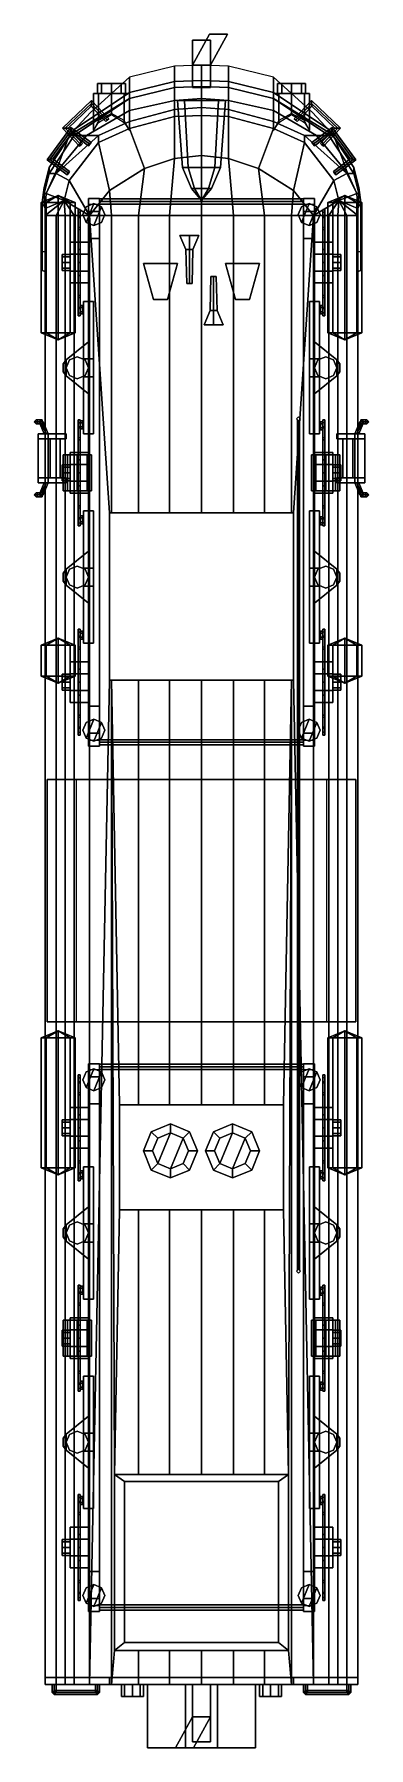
# Model space of a CAD drawing. Extents: x -1.7 to 1.7, y -8.6 to 8.6.
import ezdxf

# ---------------------------------------------------------------- set-up
doc = ezdxf.new("R2010")
doc.units = 0
doc.layers.get('0').update_dxf_attribs({"linetype": 'CONTINUOUS'})
doc.layers.add('BOGIE', color=5, linetype='CONTINUOUS')
doc.layers.add('ROOF', color=1, linetype='CONTINUOUS')

msp = doc.modelspace()

# ---------------------------------------------------------------- linework, layer by layer
for points in [[(0.08, 8.56, 1.25), (0.08, 8.56, 0.8), (-0.09, 8.25, 0.92), (-0.09, 8.25, 1.25)], [(-0.09, 8.25, 0.92), (0.08, 8.56, 0.8), (0.26, 8.56, 0.8), (0.09, 8.25, 0.92)], [(0.09, 8.25, 1.25), (0.26, 8.56, 1.25), (0.08, 8.56, 1.25), (-0.09, 8.25, 1.25)], [(0.26, 8.56, 1.25), (0.26, 8.56, 0.8), (0.08, 8.56, 0.8), (0.08, 8.56, 1.25)], [(0.09, 8.25, 0.92), (0.26, 8.56, 0.8), (0.26, 8.56, 1.25), (0.09, 8.25, 1.25)], [(0.09, 8.03, 1.12), (0.09, 8.5, 1.12), (-0.09, 8.5, 1.12), (-0.09, 8.03, 1.12)], [(-0.09, 8.5, 1.12), (-0.09, 8.5, 0.97), (-0.09, 8.03, 0.97), (-0.09, 8.03, 1.12)], [(-0.09, 8.03, 0.97), (-0.09, 8.5, 0.97), (0.09, 8.5, 0.97), (0.09, 8.03, 0.97)], [(0.05, 8.5, 1.12), (0.05, 8.5, 0.97), (-0.09, 8.5, 0.97), (-0.09, 8.5, 1.12)], [(-0.72, 8.13, 0.14), (-0.72, 7.92, 0.89), (-0.27, 8.03, 0.89), (-0.27, 8.24, 0.14)], [(-0.27, 8.24, 0.14), (-0.27, 8.03, 0.89), (0, 8.04, 0.89), (0, 8.25, 0.14)], [(-0.09, 8.25, 1.25), (-0.09, 8.25, 0.92), (0.09, 8.25, 0.92), (0.09, 8.25, 1.25)], [(0, 8.25, 0.14), (0, 8.04, 0.89), (0.27, 8.03, 0.89), (0.27, 8.24, 0.14)], [(0.09, 8.03, 0.97), (0.09, 8.25, 0.97), (0.09, 8.25, 1.12), (0.09, 8.03, 1.12)], [(0.27, 8.24, 0.14), (0.27, 8.03, 0.89), (0.72, 7.92, 0.89), (0.72, 8.13, 0.14)], [(-1.11, 7.78, 0.14), (-1.32, 7.55, 0.89), (-0.72, 7.92, 0.89), (-0.72, 8.13, 0.14)], [(-0.9, 8.07, 1.88), (-0.999, 8.07, 1.921), (-1.04, 8.07, 2.02), (-0.801, 8.07, 1.921)], [(-0.801, 8.07, 1.921), (-1.04, 8.07, 2.02), (-0.999, 8.07, 2.119), (-0.76, 8.07, 2.02)], [(-1.04, 8.07, 2.02), (-0.999, 8.07, 1.921), (-0.999, 7.97, 1.921), (-1.04, 7.97, 2.02)], [(-0.999, 8.07, 2.119), (-1.04, 8.07, 2.02), (-1.04, 7.97, 2.02), (-0.999, 7.97, 2.119)], [(-0.76, 8.07, 2.02), (-0.999, 8.07, 2.119), (-0.9, 8.07, 2.16), (-0.801, 8.07, 2.119)], [(-0.9, 8.07, 2.16), (-0.999, 8.07, 2.119), (-0.999, 7.97, 2.119), (-0.9, 7.97, 2.16)], [(-0.999, 8.07, 1.921), (-0.9, 8.07, 1.88), (-0.9, 7.97, 1.88), (-0.999, 7.97, 1.921)], [(-0.801, 8.07, 2.119), (-0.9, 8.07, 2.16), (-0.9, 7.97, 2.16), (-0.801, 7.97, 2.119)], [(-0.9, 8.07, 1.88), (-0.801, 8.07, 1.921), (-0.801, 7.97, 1.921), (-0.9, 7.97, 1.88)], [(-0.801, 8.07, 1.921), (-0.76, 8.07, 2.02), (-0.76, 7.97, 2.02), (-0.801, 7.97, 1.921)], [(-0.76, 8.07, 2.02), (-0.801, 8.07, 2.119), (-0.801, 7.97, 2.119), (-0.76, 7.97, 2.02)], [(-0.72, 7.98, 1.54), (-0.72, 7.98, 1.77), (-0.27, 8.09, 1.77), (-0.27, 8.09, 1.54)], [(-0.72, 7.98, 1.77), (-0.72, 7.92, 1.78), (-0.27, 8.03, 1.78), (-0.27, 8.09, 1.77)], [(-0.27, 8.09, 1.77), (-0.27, 8.03, 1.78), (0, 8.04, 1.78), (0, 8.1, 1.77)], [(-0.27, 8.09, 1.54), (-0.27, 8.09, 1.77), (0, 8.1, 1.77), (0, 8.1, 1.54)], [(0, 8.1, 1.54), (0, 8.1, 1.77), (0.27, 8.09, 1.77), (0.27, 8.09, 1.54)], [(0, 8.1, 1.77), (0, 8.04, 1.78), (0.27, 8.03, 1.78), (0.27, 8.09, 1.77)], [(0.27, 8.09, 1.54), (0.27, 8.09, 1.77), (0.72, 7.98, 1.77), (0.72, 7.98, 1.54)], [(0.27, 8.09, 1.77), (0.27, 8.03, 1.78), (0.72, 7.92, 1.78), (0.72, 7.98, 1.77)], [(0.72, 8.13, 0.14), (0.72, 7.92, 0.89), (1.32, 7.55, 0.89), (1.11, 7.78, 0.14)], [(0.801, 8.07, 2.119), (0.76, 8.07, 2.02), (0.76, 7.97, 2.02), (0.801, 7.97, 2.119)], [(0.76, 8.07, 2.02), (0.801, 8.07, 1.921), (0.801, 7.97, 1.921), (0.76, 7.97, 2.02)], [(0.999, 8.07, 1.921), (0.76, 8.07, 2.02), (0.801, 8.07, 2.119), (1.04, 8.07, 2.02)], [(0.9, 8.07, 1.88), (0.801, 8.07, 1.921), (0.76, 8.07, 2.02), (0.999, 8.07, 1.921)], [(0.9, 8.07, 2.16), (0.801, 8.07, 2.119), (0.801, 7.97, 2.119), (0.9, 7.97, 2.16)], [(0.801, 8.07, 1.921), (0.9, 8.07, 1.88), (0.9, 7.97, 1.88), (0.801, 7.97, 1.921)], [(1.04, 8.07, 2.02), (0.801, 8.07, 2.119), (0.9, 8.07, 2.16), (0.999, 8.07, 2.119)], [(0.999, 8.07, 2.119), (0.9, 8.07, 2.16), (0.9, 7.97, 2.16), (0.999, 7.97, 2.119)], [(0.9, 8.07, 1.88), (0.999, 8.07, 1.921), (0.999, 7.97, 1.921), (0.9, 7.97, 1.88)], [(1.04, 8.07, 2.02), (0.999, 8.07, 2.119), (0.999, 7.97, 2.119), (1.04, 7.97, 2.02)], [(0.999, 8.07, 1.921), (1.04, 8.07, 2.02), (1.04, 7.97, 2.02), (0.999, 7.97, 1.921)], [(-1.099, 7.898, 1.13), (-1.1, 7.87, 1.11), (-1.361, 7.622, 1.11), (-1.389, 7.623, 1.13)], [(-1.1, 7.87, 1.15), (-1.099, 7.898, 1.13), (-1.389, 7.623, 1.13), (-1.361, 7.622, 1.15)], [(-0.72, 7.92, 1.54), (-0.72, 7.92, 0.89), (-1.32, 7.55, 0.89), (-1.27, 7.55, 1.54)], [(-1.27, 7.61, 1.77), (-1.27, 7.55, 1.78), (-0.72, 7.92, 1.78), (-0.72, 7.98, 1.77)], [(-1.27, 7.61, 1.54), (-1.27, 7.61, 1.77), (-0.72, 7.98, 1.77), (-0.72, 7.98, 1.54)], [(-1.27, 7.55, 1.78), (-1.15, 7.55, 3.29), (-0.72, 7.8, 3.29), (-0.72, 7.92, 1.78)], [(-1.1, 7.87, 1.11), (-1.099, 7.898, 1.13), (-0.927, 7.717, 1.13), (-0.942, 7.703, 1.11)], [(-1.099, 7.898, 1.13), (-1.1, 7.87, 1.15), (-0.942, 7.703, 1.15), (-0.927, 7.717, 1.13)], [(-0.999, 7.97, 2.119), (-1.04, 7.97, 2.02), (-1.08, 7.97, 2.02), (-1.027, 7.97, 2.147)], [(-1.027, 7.97, 2.147), (-1.08, 7.97, 2.02), (-1.08, 7.6, 2.02), (-1.027, 7.68, 2.147)], [(-1.04, 7.97, 2.02), (-0.999, 7.97, 1.921), (-1.027, 7.97, 1.893), (-1.08, 7.97, 2.02)], [(-1.08, 7.97, 2.02), (-1.027, 7.97, 1.893), (-1.027, 7.7, 1.893), (-1.08, 7.6, 2.02)], [(-0.9, 7.97, 2.16), (-0.999, 7.97, 2.119), (-1.027, 7.97, 2.147), (-0.9, 7.97, 2.2)], [(-0.999, 7.97, 1.921), (-0.9, 7.97, 1.88), (-0.9, 7.97, 1.84), (-1.027, 7.97, 1.893)], [(-1.027, 7.97, 1.893), (-0.9, 7.97, 1.84), (-0.9, 7.77, 1.84), (-1.027, 7.7, 1.893)], [(-0.9, 7.97, 2.2), (-1.027, 7.97, 2.147), (-1.027, 7.68, 2.147), (-0.9, 7.76, 2.2)], [(-0.801, 7.97, 2.119), (-0.9, 7.97, 2.16), (-0.9, 7.97, 2.2), (-0.773, 7.97, 2.147)], [(-0.9, 7.97, 1.88), (-0.801, 7.97, 1.921), (-0.773, 7.97, 1.893), (-0.9, 7.97, 1.84)], [(-0.9, 7.97, 1.84), (-0.773, 7.97, 1.893), (-0.773, 7.7, 1.893), (-0.9, 7.77, 1.84)], [(-0.773, 7.97, 2.147), (-0.9, 7.97, 2.2), (-0.9, 7.76, 2.2), (-0.773, 7.68, 2.147)], [(-0.76, 7.97, 2.02), (-0.801, 7.97, 2.119), (-0.773, 7.97, 2.147), (-0.72, 7.97, 2.02)], [(-0.801, 7.97, 1.921), (-0.76, 7.97, 2.02), (-0.72, 7.97, 2.02), (-0.773, 7.97, 1.893)], [(-0.72, 7.97, 2.02), (-0.773, 7.97, 2.147), (-0.773, 7.68, 2.147), (-0.72, 7.6, 2.02)], [(-0.773, 7.97, 1.893), (-0.72, 7.97, 2.02), (-0.72, 7.6, 2.02), (-0.773, 7.7, 1.893)], [(-0.72, 7.92, 1.78), (-0.72, 7.8, 3.29), (-0.27, 7.9, 3.29), (-0.27, 8.03, 1.78)], [(-0.27, 8.03, 1.54), (-0.27, 8.03, 0.89), (-0.72, 7.92, 0.89), (-0.72, 7.92, 1.54)], [(-0.72, 7.8, 3.29), (-0.72, 7.69, 4.26), (-0.27, 7.81, 4.29), (-0.27, 7.9, 3.29)], [(-0.27, 8.03, 1.78), (-0.27, 7.9, 3.29), (0, 7.92, 3.29), (0, 8.04, 1.78)], [(0, 8.04, 1.54), (0, 8.04, 0.89), (-0.27, 8.03, 0.89), (-0.27, 8.03, 1.54)], [(-0.27, 7.9, 3.29), (-0.27, 7.81, 4.29), (0, 7.83, 4.3), (0, 7.92, 3.29)], [(0, 8.04, 1.78), (0, 7.92, 3.29), (0.27, 7.9, 3.29), (0.27, 8.03, 1.78)], [(0.27, 8.03, 1.54), (0.27, 8.03, 0.89), (0, 8.04, 0.89), (0, 8.04, 1.54)], [(0, 7.92, 3.29), (0, 7.83, 4.3), (0.27, 7.81, 4.29), (0.27, 7.9, 3.29)], [(0.27, 8.03, 1.78), (0.27, 7.9, 3.29), (0.72, 7.8, 3.29), (0.72, 7.92, 1.78)], [(0.72, 7.92, 1.54), (0.72, 7.92, 0.89), (0.27, 8.03, 0.89), (0.27, 8.03, 1.54)], [(0.27, 7.9, 3.29), (0.27, 7.81, 4.29), (0.72, 7.69, 4.26), (0.72, 7.8, 3.29)], [(0.72, 7.98, 1.77), (0.72, 7.92, 1.78), (1.27, 7.55, 1.78), (1.27, 7.61, 1.77)], [(0.72, 7.98, 1.54), (0.72, 7.98, 1.77), (1.27, 7.61, 1.77), (1.27, 7.61, 1.54)], [(0.773, 7.97, 2.147), (0.72, 7.97, 2.02), (0.72, 7.6, 2.02), (0.773, 7.68, 2.147)], [(0.72, 7.97, 2.02), (0.773, 7.97, 1.893), (0.773, 7.7, 1.893), (0.72, 7.6, 2.02)], [(0.801, 7.97, 2.119), (0.76, 7.97, 2.02), (0.72, 7.97, 2.02), (0.773, 7.97, 2.147)], [(0.76, 7.97, 2.02), (0.801, 7.97, 1.921), (0.773, 7.97, 1.893), (0.72, 7.97, 2.02)], [(0.72, 7.92, 1.78), (0.72, 7.8, 3.29), (1.15, 7.55, 3.29), (1.27, 7.55, 1.78)], [(1.27, 7.55, 1.54), (1.32, 7.55, 0.89), (0.72, 7.92, 0.89), (0.72, 7.92, 1.54)], [(0.9, 7.97, 2.2), (0.773, 7.97, 2.147), (0.773, 7.68, 2.147), (0.9, 7.76, 2.2)], [(0.773, 7.97, 1.893), (0.9, 7.97, 1.84), (0.9, 7.77, 1.84), (0.773, 7.7, 1.893)], [(0.9, 7.97, 2.16), (0.801, 7.97, 2.119), (0.773, 7.97, 2.147), (0.9, 7.97, 2.2)], [(0.801, 7.97, 1.921), (0.9, 7.97, 1.88), (0.9, 7.97, 1.84), (0.773, 7.97, 1.893)], [(1.027, 7.97, 2.147), (0.9, 7.97, 2.2), (0.9, 7.76, 2.2), (1.027, 7.68, 2.147)], [(0.9, 7.97, 1.84), (1.027, 7.97, 1.893), (1.027, 7.7, 1.893), (0.9, 7.77, 1.84)], [(0.999, 7.97, 2.119), (0.9, 7.97, 2.16), (0.9, 7.97, 2.2), (1.027, 7.97, 2.147)], [(0.9, 7.97, 1.88), (0.999, 7.97, 1.921), (1.027, 7.97, 1.893), (0.9, 7.97, 1.84)], [(1.099, 7.898, 1.13), (1.1, 7.87, 1.11), (0.942, 7.703, 1.11), (0.927, 7.717, 1.13)], [(1.1, 7.87, 1.15), (1.099, 7.898, 1.13), (0.927, 7.717, 1.13), (0.942, 7.703, 1.15)], [(0.999, 7.97, 1.921), (1.04, 7.97, 2.02), (1.08, 7.97, 2.02), (1.027, 7.97, 1.893)], [(1.04, 7.97, 2.02), (0.999, 7.97, 2.119), (1.027, 7.97, 2.147), (1.08, 7.97, 2.02)], [(1.08, 7.97, 2.02), (1.027, 7.97, 2.147), (1.027, 7.68, 2.147), (1.08, 7.6, 2.02)], [(1.027, 7.97, 1.893), (1.08, 7.97, 2.02), (1.08, 7.6, 2.02), (1.027, 7.7, 1.893)], [(1.389, 7.623, 1.13), (1.361, 7.622, 1.11), (1.1, 7.87, 1.11), (1.099, 7.898, 1.13)], [(1.361, 7.622, 1.15), (1.389, 7.623, 1.13), (1.099, 7.898, 1.13), (1.1, 7.87, 1.15)], [(-1.1, 7.87, 1.11), (-1.101, 7.842, 1.13), (-1.333, 7.621, 1.13), (-1.361, 7.622, 1.11)], [(-1.101, 7.842, 1.13), (-1.1, 7.87, 1.15), (-1.361, 7.622, 1.15), (-1.333, 7.621, 1.13)], [(-1.15, 7.55, 3.29), (-1.03, 7.55, 4.22), (-0.72, 7.69, 4.26), (-0.72, 7.8, 3.29)], [(-1.101, 7.842, 1.13), (-1.1, 7.87, 1.11), (-0.942, 7.703, 1.11), (-0.956, 7.689, 1.13)], [(-1.1, 7.87, 1.15), (-1.101, 7.842, 1.13), (-0.956, 7.689, 1.13), (-0.942, 7.703, 1.15)], [(0.72, 7.8, 3.29), (0.72, 7.69, 4.26), (1.03, 7.55, 4.22), (1.15, 7.55, 3.29)], [(1.1, 7.87, 1.11), (1.101, 7.842, 1.13), (0.956, 7.689, 1.13), (0.942, 7.703, 1.11)], [(1.101, 7.842, 1.13), (1.1, 7.87, 1.15), (0.942, 7.703, 1.15), (0.956, 7.689, 1.13)], [(1.361, 7.622, 1.11), (1.333, 7.621, 1.13), (1.101, 7.842, 1.13), (1.1, 7.87, 1.11)], [(1.333, 7.621, 1.13), (1.361, 7.622, 1.15), (1.1, 7.87, 1.15), (1.101, 7.842, 1.13)], [(-1.3, 7.6, 2.9), (-1.304, 7.628, 2.88), (-1.542, 7.306, 2.88), (-1.514, 7.311, 2.9)], [(-1.304, 7.628, 2.88), (-1.3, 7.6, 2.86), (-1.514, 7.311, 2.86), (-1.542, 7.306, 2.88)], [(-1.3, 7.6, 2.4), (-1.304, 7.628, 2.38), (-1.542, 7.306, 2.38), (-1.514, 7.311, 2.4)], [(-1.304, 7.628, 2.38), (-1.3, 7.6, 2.36), (-1.514, 7.311, 2.36), (-1.542, 7.306, 2.38)], [(-1.304, 7.628, 1.9), (-1.3, 7.6, 1.88), (-1.514, 7.311, 1.88), (-1.542, 7.306, 1.9)], [(-1.3, 7.6, 1.92), (-1.304, 7.628, 1.9), (-1.542, 7.306, 1.9), (-1.514, 7.311, 1.92)], [(-1.52, 7.23, 1.54), (-1.52, 7.23, 1.77), (-1.27, 7.61, 1.77), (-1.27, 7.61, 1.54)], [(-1.52, 7.23, 1.77), (-1.52, 7.17, 1.78), (-1.27, 7.55, 1.78), (-1.27, 7.61, 1.77)], [(-1.52, 7.17, 1.78), (-1.46, 7.17, 3.29), (-1.15, 7.55, 3.29), (-1.27, 7.55, 1.78)], [(-1.27, 7.55, 1.54), (-1.32, 7.55, 0.89), (-1.46, 7.17, 1.17), (-1.52, 7.17, 1.54)], [(-1.296, 7.572, 2.88), (-1.3, 7.6, 2.9), (-1.514, 7.311, 2.9), (-1.486, 7.315, 2.88)], [(-1.3, 7.6, 2.86), (-1.296, 7.572, 2.88), (-1.486, 7.315, 2.88), (-1.514, 7.311, 2.86)], [(-1.296, 7.572, 2.38), (-1.3, 7.6, 2.4), (-1.514, 7.311, 2.4), (-1.486, 7.315, 2.38)], [(-1.3, 7.6, 2.36), (-1.296, 7.572, 2.38), (-1.486, 7.315, 2.38), (-1.514, 7.311, 2.36)], [(-1.3, 7.6, 1.88), (-1.296, 7.572, 1.9), (-1.486, 7.315, 1.9), (-1.514, 7.311, 1.88)], [(-1.296, 7.572, 1.9), (-1.3, 7.6, 1.92), (-1.514, 7.311, 1.92), (-1.486, 7.315, 1.9)], [(-1.46, 7.17, 3.29), (-1.45, 7.17, 4.13), (-1.03, 7.55, 4.22), (-1.15, 7.55, 3.29)], [(-1.389, 7.623, 1.13), (-1.361, 7.622, 1.11), (-1.203, 7.455, 1.11), (-1.217, 7.442, 1.13)], [(-1.361, 7.622, 1.15), (-1.389, 7.623, 1.13), (-1.217, 7.442, 1.13), (-1.203, 7.455, 1.15)], [(-1.361, 7.622, 1.11), (-1.333, 7.621, 1.13), (-1.188, 7.469, 1.13), (-1.203, 7.455, 1.11)], [(-1.333, 7.621, 1.13), (-1.361, 7.622, 1.15), (-1.203, 7.455, 1.15), (-1.188, 7.469, 1.13)], [(-1.304, 7.628, 2.88), (-1.3, 7.6, 2.9), (-1.115, 7.463, 2.9), (-1.103, 7.479, 2.88)], [(-1.3, 7.6, 2.86), (-1.304, 7.628, 2.88), (-1.103, 7.479, 2.88), (-1.115, 7.463, 2.86)], [(-1.304, 7.628, 2.38), (-1.3, 7.6, 2.4), (-1.115, 7.463, 2.4), (-1.103, 7.479, 2.38)], [(-1.3, 7.6, 2.36), (-1.304, 7.628, 2.38), (-1.103, 7.479, 2.38), (-1.115, 7.463, 2.36)], [(-1.3, 7.6, 1.88), (-1.304, 7.628, 1.9), (-1.103, 7.479, 1.9), (-1.115, 7.463, 1.88)], [(-1.304, 7.628, 1.9), (-1.3, 7.6, 1.92), (-1.115, 7.463, 1.92), (-1.103, 7.479, 1.9)], [(-1.3, 7.6, 2.9), (-1.296, 7.572, 2.88), (-1.127, 7.447, 2.88), (-1.115, 7.463, 2.9)], [(-1.296, 7.572, 2.88), (-1.3, 7.6, 2.86), (-1.115, 7.463, 2.86), (-1.127, 7.447, 2.88)], [(-1.3, 7.6, 2.4), (-1.296, 7.572, 2.38), (-1.127, 7.447, 2.38), (-1.115, 7.463, 2.4)], [(-1.296, 7.572, 2.38), (-1.3, 7.6, 2.36), (-1.115, 7.463, 2.36), (-1.127, 7.447, 2.38)], [(-1.296, 7.572, 1.9), (-1.3, 7.6, 1.88), (-1.115, 7.463, 1.88), (-1.127, 7.447, 1.9)], [(-1.3, 7.6, 1.92), (-1.296, 7.572, 1.9), (-1.127, 7.447, 1.9), (-1.115, 7.463, 1.92)], [(1.15, 7.55, 3.29), (1.03, 7.55, 4.22), (1.45, 7.17, 4.13), (1.46, 7.17, 3.29)], [(1.3, 7.6, 2.9), (1.304, 7.628, 2.88), (1.103, 7.479, 2.88), (1.115, 7.463, 2.9)], [(1.304, 7.628, 2.88), (1.3, 7.6, 2.86), (1.115, 7.463, 2.86), (1.103, 7.479, 2.88)], [(1.3, 7.6, 2.4), (1.304, 7.628, 2.38), (1.103, 7.479, 2.38), (1.115, 7.463, 2.4)], [(1.304, 7.628, 2.38), (1.3, 7.6, 2.36), (1.115, 7.463, 2.36), (1.103, 7.479, 2.38)], [(1.304, 7.628, 1.9), (1.3, 7.6, 1.88), (1.115, 7.463, 1.88), (1.103, 7.479, 1.9)], [(1.3, 7.6, 1.92), (1.304, 7.628, 1.9), (1.103, 7.479, 1.9), (1.115, 7.463, 1.92)], [(1.296, 7.572, 2.88), (1.3, 7.6, 2.9), (1.115, 7.463, 2.9), (1.127, 7.447, 2.88)], [(1.3, 7.6, 2.86), (1.296, 7.572, 2.88), (1.127, 7.447, 2.88), (1.115, 7.463, 2.86)], [(1.296, 7.572, 2.38), (1.3, 7.6, 2.4), (1.115, 7.463, 2.4), (1.127, 7.447, 2.38)], [(1.3, 7.6, 2.36), (1.296, 7.572, 2.38), (1.127, 7.447, 2.38), (1.115, 7.463, 2.36)], [(1.3, 7.6, 1.88), (1.296, 7.572, 1.9), (1.127, 7.447, 1.9), (1.115, 7.463, 1.88)], [(1.296, 7.572, 1.9), (1.3, 7.6, 1.92), (1.115, 7.463, 1.92), (1.127, 7.447, 1.9)], [(1.27, 7.55, 1.78), (1.15, 7.55, 3.29), (1.46, 7.17, 3.29), (1.52, 7.17, 1.78)], [(1.333, 7.621, 1.13), (1.361, 7.622, 1.11), (1.203, 7.455, 1.11), (1.188, 7.469, 1.13)], [(1.361, 7.622, 1.15), (1.333, 7.621, 1.13), (1.188, 7.469, 1.13), (1.203, 7.455, 1.15)], [(1.361, 7.622, 1.11), (1.389, 7.623, 1.13), (1.217, 7.442, 1.13), (1.203, 7.455, 1.11)], [(1.389, 7.623, 1.13), (1.361, 7.622, 1.15), (1.203, 7.455, 1.15), (1.217, 7.442, 1.13)], [(1.27, 7.61, 1.54), (1.27, 7.61, 1.77), (1.52, 7.23, 1.77), (1.52, 7.23, 1.54)], [(1.27, 7.61, 1.77), (1.27, 7.55, 1.78), (1.52, 7.17, 1.78), (1.52, 7.23, 1.77)], [(1.52, 7.17, 1.54), (1.46, 7.17, 1.17), (1.32, 7.55, 0.89), (1.27, 7.55, 1.54)], [(1.486, 7.315, 2.88), (1.514, 7.311, 2.9), (1.3, 7.6, 2.9), (1.296, 7.572, 2.88)], [(1.514, 7.311, 2.86), (1.486, 7.315, 2.88), (1.296, 7.572, 2.88), (1.3, 7.6, 2.86)], [(1.486, 7.315, 2.38), (1.514, 7.311, 2.4), (1.3, 7.6, 2.4), (1.296, 7.572, 2.38)], [(1.514, 7.311, 2.36), (1.486, 7.315, 2.38), (1.296, 7.572, 2.38), (1.3, 7.6, 2.36)], [(1.514, 7.311, 1.88), (1.486, 7.315, 1.9), (1.296, 7.572, 1.9), (1.3, 7.6, 1.88)], [(1.486, 7.315, 1.9), (1.514, 7.311, 1.92), (1.3, 7.6, 1.92), (1.296, 7.572, 1.9)], [(1.514, 7.311, 2.9), (1.542, 7.306, 2.88), (1.304, 7.628, 2.88), (1.3, 7.6, 2.9)], [(1.542, 7.306, 2.88), (1.514, 7.311, 2.86), (1.3, 7.6, 2.86), (1.304, 7.628, 2.88)], [(1.514, 7.311, 2.4), (1.542, 7.306, 2.38), (1.304, 7.628, 2.38), (1.3, 7.6, 2.4)], [(1.542, 7.306, 2.38), (1.514, 7.311, 2.36), (1.3, 7.6, 2.36), (1.304, 7.628, 2.38)], [(1.542, 7.306, 1.9), (1.514, 7.311, 1.88), (1.3, 7.6, 1.88), (1.304, 7.628, 1.9)], [(1.514, 7.311, 1.92), (1.542, 7.306, 1.9), (1.304, 7.628, 1.9), (1.3, 7.6, 1.92)], [(-1.57, 7.03, 1.77), (-1.57, 6.97, 1.78), (-1.52, 7.17, 1.78), (-1.52, 7.23, 1.77)], [(-1.57, 7.03, 1.54), (-1.57, 7.03, 1.77), (-1.52, 7.23, 1.77), (-1.52, 7.23, 1.54)], [(-1.514, 7.311, 2.9), (-1.542, 7.306, 2.88), (-1.341, 7.158, 2.88), (-1.329, 7.174, 2.9)], [(-1.542, 7.306, 2.88), (-1.514, 7.311, 2.86), (-1.329, 7.174, 2.86), (-1.341, 7.158, 2.88)], [(-1.514, 7.311, 2.4), (-1.542, 7.306, 2.38), (-1.341, 7.158, 2.38), (-1.329, 7.174, 2.4)], [(-1.542, 7.306, 2.38), (-1.514, 7.311, 2.36), (-1.329, 7.174, 2.36), (-1.341, 7.158, 2.38)], [(-1.542, 7.306, 1.9), (-1.514, 7.311, 1.88), (-1.329, 7.174, 1.88), (-1.341, 7.158, 1.9)], [(-1.514, 7.311, 1.92), (-1.542, 7.306, 1.9), (-1.341, 7.158, 1.9), (-1.329, 7.174, 1.92)], [(-1.486, 7.315, 2.88), (-1.514, 7.311, 2.9), (-1.329, 7.174, 2.9), (-1.317, 7.19, 2.88)], [(-1.514, 7.311, 2.86), (-1.486, 7.315, 2.88), (-1.317, 7.19, 2.88), (-1.329, 7.174, 2.86)], [(-1.486, 7.315, 2.38), (-1.514, 7.311, 2.4), (-1.329, 7.174, 2.4), (-1.317, 7.19, 2.38)], [(-1.514, 7.311, 2.36), (-1.486, 7.315, 2.38), (-1.317, 7.19, 2.38), (-1.329, 7.174, 2.36)], [(-1.514, 7.311, 1.88), (-1.486, 7.315, 1.9), (-1.317, 7.19, 1.9), (-1.329, 7.174, 1.88)], [(-1.486, 7.315, 1.9), (-1.514, 7.311, 1.92), (-1.329, 7.174, 1.92), (-1.317, 7.19, 1.9)], [(1.514, 7.311, 2.9), (1.486, 7.315, 2.88), (1.317, 7.19, 2.88), (1.329, 7.174, 2.9)], [(1.486, 7.315, 2.88), (1.514, 7.311, 2.86), (1.329, 7.174, 2.86), (1.317, 7.19, 2.88)], [(1.514, 7.311, 2.4), (1.486, 7.315, 2.38), (1.317, 7.19, 2.38), (1.329, 7.174, 2.4)], [(1.486, 7.315, 2.38), (1.514, 7.311, 2.36), (1.329, 7.174, 2.36), (1.317, 7.19, 2.38)], [(1.486, 7.315, 1.9), (1.514, 7.311, 1.88), (1.329, 7.174, 1.88), (1.317, 7.19, 1.9)], [(1.514, 7.311, 1.92), (1.486, 7.315, 1.9), (1.317, 7.19, 1.9), (1.329, 7.174, 1.92)], [(1.542, 7.306, 2.88), (1.514, 7.311, 2.9), (1.329, 7.174, 2.9), (1.341, 7.158, 2.88)], [(1.514, 7.311, 2.86), (1.542, 7.306, 2.88), (1.341, 7.158, 2.88), (1.329, 7.174, 2.86)], [(1.542, 7.306, 2.38), (1.514, 7.311, 2.4), (1.329, 7.174, 2.4), (1.341, 7.158, 2.38)], [(1.514, 7.311, 2.36), (1.542, 7.306, 2.38), (1.341, 7.158, 2.38), (1.329, 7.174, 2.36)], [(1.514, 7.311, 1.88), (1.542, 7.306, 1.9), (1.341, 7.158, 1.9), (1.329, 7.174, 1.88)], [(1.542, 7.306, 1.9), (1.514, 7.311, 1.92), (1.329, 7.174, 1.92), (1.341, 7.158, 1.9)], [(1.52, 7.23, 1.54), (1.52, 7.23, 1.77), (1.57, 7.03, 1.77), (1.57, 7.03, 1.54)], [(1.52, 7.23, 1.77), (1.52, 7.17, 1.78), (1.57, 6.97, 1.78), (1.57, 7.03, 1.77)], [(-1.59, 6.88, 1.54), (-1.59, 6.88, 1.77), (-1.57, 7.03, 1.77), (-1.57, 7.03, 1.54)], [(-1.59, 6.88, 1.77), (-1.56, 6.82, 1.78), (-1.57, 6.97, 1.78), (-1.57, 7.03, 1.77)], [(-1.57, 6.97, 1.78), (-1.55, 6.97, 3.29), (-1.46, 7.17, 3.29), (-1.52, 7.17, 1.78)], [(-1.52, 7.17, 1.54), (-1.46, 7.17, 1.17), (-1.55, 6.97, 1.39), (-1.57, 6.97, 1.54)], [(-1.55, 6.97, 3.29), (-1.55, 6.97, 4.08), (-1.45, 7.17, 4.13), (-1.46, 7.17, 3.29)], [(1.46, 7.17, 3.29), (1.45, 7.17, 4.13), (1.55, 6.97, 4.08), (1.55, 6.97, 3.29)], [(1.52, 7.17, 1.78), (1.46, 7.17, 3.29), (1.55, 6.97, 3.29), (1.57, 6.97, 1.78)], [(1.57, 6.97, 1.54), (1.55, 6.97, 1.39), (1.46, 7.17, 1.17), (1.52, 7.17, 1.54)], [(1.57, 7.03, 1.77), (1.57, 6.97, 1.78), (1.56, 6.82, 1.78), (1.59, 6.88, 1.77)], [(1.57, 7.03, 1.54), (1.57, 7.03, 1.77), (1.59, 6.88, 1.77), (1.59, 6.88, 1.54)], [(-1.55, 6.88, 1.26), (-1.6, 6.88, 1.38), (-1.43, 6.95, 1.38)], [(-1.6, 6.88, 1.38), (-1.55, 6.88, 1.5), (-1.43, 6.95, 1.38)], [(-1.55, 6.88, 1.5), (-1.6, 6.88, 1.38), (-1.6, 5.58, 1.38), (-1.55, 5.58, 1.5)], [(-1.6, 6.88, 1.38), (-1.55, 6.88, 1.26), (-1.55, 5.58, 1.26), (-1.6, 5.58, 1.38)], [(-1.59, 6.39, 1.54), (-1.59, 6.2, 1.77), (-1.59, 6.88, 1.77), (-1.59, 6.88, 1.54)], [(-1.59, 6.2, 1.77), (-1.56, 6.19, 1.78), (-1.56, 6.82, 1.78), (-1.59, 6.88, 1.77)], [(-1.56, 6.82, 1.78), (-1.56, 6.82, 3.29), (-1.55, 6.97, 3.29), (-1.57, 6.97, 1.78)], [(-1.57, 6.97, 1.54), (-1.55, 6.97, 1.39), (-1.56, 6.82, 1.54)], [(-1.56, 6.82, 3.29), (-1.56, 6.82, 3.99), (-1.55, 6.97, 4.08), (-1.55, 6.97, 3.29)], [(-1.43, 6.88, 1.21), (-1.55, 6.88, 1.26), (-1.43, 6.95, 1.38)], [(-1.55, 6.88, 1.5), (-1.43, 6.88, 1.55), (-1.43, 6.95, 1.38)], [(-1.43, 6.88, 1.55), (-1.55, 6.88, 1.5), (-1.55, 5.58, 1.5), (-1.43, 5.58, 1.55)], [(-1.55, 6.88, 1.26), (-1.43, 6.88, 1.21), (-1.43, 5.58, 1.21), (-1.55, 5.58, 1.26)], [(-1.26, 6.88, 1.38), (-1.31, 6.88, 1.26), (-1.43, 6.95, 1.38)], [(-1.31, 6.88, 1.26), (-1.43, 6.88, 1.21), (-1.43, 6.95, 1.38)], [(-1.43, 6.88, 1.55), (-1.31, 6.88, 1.5), (-1.43, 6.95, 1.38)], [(-1.31, 6.88, 1.5), (-1.26, 6.88, 1.38), (-1.43, 6.95, 1.38)], [(-1.31, 6.88, 1.5), (-1.43, 6.88, 1.55), (-1.43, 5.58, 1.55), (-1.31, 5.58, 1.5)], [(-1.43, 6.88, 1.21), (-1.31, 6.88, 1.26), (-1.31, 5.58, 1.26), (-1.43, 5.58, 1.21)], [(-1.26, 6.88, 1.38), (-1.31, 6.88, 1.5), (-1.31, 5.58, 1.5), (-1.26, 5.58, 1.38)], [(-1.31, 6.88, 1.26), (-1.26, 6.88, 1.38), (-1.26, 5.58, 1.38), (-1.31, 5.58, 1.26)], [(1.31, 6.88, 1.26), (1.26, 6.88, 1.38), (1.43, 6.95, 1.38)], [(1.26, 6.88, 1.38), (1.31, 6.88, 1.5), (1.43, 6.95, 1.38)], [(1.31, 6.88, 1.5), (1.26, 6.88, 1.38), (1.26, 5.58, 1.38), (1.31, 5.58, 1.5)], [(1.26, 6.88, 1.38), (1.31, 6.88, 1.26), (1.31, 5.58, 1.26), (1.26, 5.58, 1.38)], [(1.43, 6.88, 1.21), (1.31, 6.88, 1.26), (1.43, 6.95, 1.38)], [(1.31, 6.88, 1.5), (1.43, 6.88, 1.55), (1.43, 6.95, 1.38)], [(1.43, 6.88, 1.55), (1.31, 6.88, 1.5), (1.31, 5.58, 1.5), (1.43, 5.58, 1.55)], [(1.31, 6.88, 1.26), (1.43, 6.88, 1.21), (1.43, 5.58, 1.21), (1.31, 5.58, 1.26)], [(1.6, 6.88, 1.38), (1.55, 6.88, 1.26), (1.43, 6.95, 1.38)], [(1.55, 6.88, 1.26), (1.43, 6.88, 1.21), (1.43, 6.95, 1.38)], [(1.43, 6.88, 1.55), (1.55, 6.88, 1.5), (1.43, 6.95, 1.38)], [(1.55, 6.88, 1.5), (1.6, 6.88, 1.38), (1.43, 6.95, 1.38)], [(1.55, 6.88, 1.5), (1.43, 6.88, 1.55), (1.43, 5.58, 1.55), (1.55, 5.58, 1.5)], [(1.43, 6.88, 1.21), (1.55, 6.88, 1.26), (1.55, 5.58, 1.26), (1.43, 5.58, 1.21)], [(1.57, 6.97, 1.78), (1.55, 6.97, 3.29), (1.56, 6.82, 3.29), (1.56, 6.82, 1.78)], [(1.55, 6.97, 3.29), (1.55, 6.97, 4.08), (1.56, 6.82, 3.99), (1.56, 6.82, 3.29)], [(1.56, 6.82, 1.54), (1.56, 6.82, 1.54), (1.55, 6.97, 1.39), (1.57, 6.97, 1.54)], [(1.6, 6.88, 1.38), (1.55, 6.88, 1.5), (1.55, 5.58, 1.5), (1.6, 5.58, 1.38)], [(1.55, 6.88, 1.26), (1.6, 6.88, 1.38), (1.6, 5.58, 1.38), (1.55, 5.58, 1.26)], [(1.59, 6.88, 1.77), (1.56, 6.82, 1.78), (1.56, 6.19, 1.78), (1.59, 6.2, 1.77)], [(1.59, 6.88, 1.54), (1.59, 6.88, 1.77), (1.59, 6.2, 1.77), (1.59, 6.39, 1.54)], [(-1.56, 6.82, 3.29), (-1.56, 6.75, 3.96), (-1.56, 6.82, 3.99), (-1.56, 6.82, 3.29)], [(-1.56, 6.82, 1.78), (-1.56, 6.75, 3.96), (-1.56, 6.82, 3.29), (-1.56, 6.82, 1.78)], [(-1.56, 6.19, 1.78), (-1.56, 6.75, 3.96), (-1.56, 6.75, 3.96), (-1.56, 6.82, 1.78)], [(-1.56, 6.19, 1.78), (-1.56, -7.92, 1.54), (-1.56, -7.92, 3.96), (-1.56, 6.75, 3.96)], [(1.56, 6.82, 3.29), (1.56, 6.82, 3.99), (1.56, 6.75, 3.96), (1.56, 6.82, 3.29)], [(1.56, 6.82, 1.78), (1.56, 6.82, 3.29), (1.56, 6.75, 3.96), (1.56, 6.82, 1.78)], [(1.56, 6.19, 1.78), (1.56, 6.82, 1.78), (1.56, 6.75, 3.96)], [(1.56, -7.92, 1.54), (1.56, 6.19, 1.78), (1.56, 6.75, 3.96), (1.56, -7.92, 3.96)], [(-1.56, 6.39, 1.54), (-1.56, 6.19, 1.78), (-1.59, 6.2, 1.77), (-1.59, 6.39, 1.54)], [(-1.56, 6.39, 1.54), (-1.56, -7.92, 1.54), (-1.56, -7.92, 1.54), (-1.56, 6.19, 1.78)], [(1.56, -7.92, 1.54), (1.56, 6.39, 1.54), (1.56, 6.19, 1.78), (1.56, -7.92, 1.54)], [(1.59, 6.39, 1.54), (1.59, 6.2, 1.77), (1.56, 6.19, 1.78), (1.56, 6.39, 1.54)], [(-0.24, 6.27, 4.78), (-0.24, 6.27, 4.55), (-0.58, 6.27, 4.52), (-0.58, 6.27, 4.78)], [(-0.58, 6.27, 4.52), (-0.48, 5.91, 4.53), (-0.48, 5.91, 4.67), (-0.58, 6.27, 4.78)], [(-0.58, 6.27, 4.78), (-0.48, 5.91, 4.67), (-0.34, 5.91, 4.67), (-0.24, 6.27, 4.78)], [(-0.34, 5.91, 4.67), (-0.34, 5.91, 4.54), (-0.24, 6.27, 4.55), (-0.24, 6.27, 4.78)], [(0.24, 6.27, 4.55), (0.34, 5.91, 4.54), (0.34, 5.91, 4.67), (0.24, 6.27, 4.78)], [(0.58, 6.27, 4.78), (0.58, 6.27, 4.52), (0.24, 6.27, 4.55), (0.24, 6.27, 4.78)], [(0.24, 6.27, 4.78), (0.34, 5.91, 4.67), (0.48, 5.91, 4.67), (0.58, 6.27, 4.78)], [(0.48, 5.91, 4.67), (0.48, 5.91, 4.53), (0.58, 6.27, 4.52), (0.58, 6.27, 4.78)], [(-0.48, 5.91, 4.67), (-0.48, 5.91, 4.53), (-0.34, 5.91, 4.54), (-0.34, 5.91, 4.67)], [(0.34, 5.91, 4.67), (0.34, 5.91, 4.54), (0.48, 5.91, 4.53), (0.48, 5.91, 4.67)], [(-1.55, 5.58, 1.5), (-1.6, 5.58, 1.38), (-1.43, 5.51, 1.38)], [(-1.6, 5.58, 1.38), (-1.55, 5.58, 1.26), (-1.43, 5.51, 1.38)], [(-1.43, 5.58, 1.55), (-1.55, 5.58, 1.5), (-1.43, 5.51, 1.38)], [(-1.55, 5.58, 1.26), (-1.43, 5.58, 1.21), (-1.43, 5.51, 1.38)], [(-1.26, 5.58, 1.38), (-1.31, 5.58, 1.5), (-1.43, 5.51, 1.38)], [(-1.31, 5.58, 1.5), (-1.43, 5.58, 1.55), (-1.43, 5.51, 1.38)], [(-1.43, 5.58, 1.21), (-1.31, 5.58, 1.26), (-1.43, 5.51, 1.38)], [(-1.31, 5.58, 1.26), (-1.26, 5.58, 1.38), (-1.43, 5.51, 1.38)], [(1.31, 5.58, 1.5), (1.26, 5.58, 1.38), (1.43, 5.51, 1.38)], [(1.26, 5.58, 1.38), (1.31, 5.58, 1.26), (1.43, 5.51, 1.38)], [(1.43, 5.58, 1.55), (1.31, 5.58, 1.5), (1.43, 5.51, 1.38)], [(1.31, 5.58, 1.26), (1.43, 5.58, 1.21), (1.43, 5.51, 1.38)], [(1.6, 5.58, 1.38), (1.55, 5.58, 1.5), (1.43, 5.51, 1.38)], [(1.55, 5.58, 1.5), (1.43, 5.58, 1.55), (1.43, 5.51, 1.38)], [(1.43, 5.58, 1.21), (1.55, 5.58, 1.26), (1.43, 5.51, 1.38)], [(1.55, 5.58, 1.26), (1.6, 5.58, 1.38), (1.43, 5.51, 1.38)], [(-1.59, 4.69, 3.59), (-1.59, 4.71, 3.57), (-1.65, 4.71, 3.57), (-1.67, 4.69, 3.59)], [(-1.65, 4.71, 1.4), (-1.67, 4.69, 1.4), (-1.67, 4.69, 3.59), (-1.65, 4.71, 3.57)], [(-1.6, 4.71, 1.26), (-1.62, 4.69, 1.26), (-1.67, 4.69, 1.4), (-1.65, 4.71, 1.4)], [(-1.59, 4.67, 3.57), (-1.59, 4.69, 3.59), (-1.67, 4.69, 3.59), (-1.65, 4.67, 3.57)], [(-1.67, 4.69, 1.4), (-1.65, 4.67, 1.4), (-1.65, 4.67, 3.57), (-1.67, 4.69, 3.59)], [(-1.62, 4.69, 1.26), (-1.6, 4.67, 1.26), (-1.65, 4.67, 1.4), (-1.67, 4.69, 1.4)], [(-1.59, 4.71, 3.57), (-1.59, 4.69, 3.55), (-1.63, 4.69, 3.55), (-1.65, 4.71, 3.57)], [(-1.63, 4.69, 1.4), (-1.65, 4.71, 1.4), (-1.65, 4.71, 3.57), (-1.63, 4.69, 3.55)], [(-1.58, 4.69, 1.26), (-1.6, 4.71, 1.26), (-1.65, 4.71, 1.4), (-1.63, 4.69, 1.4)], [(-1.59, 4.69, 3.55), (-1.59, 4.67, 3.57), (-1.65, 4.67, 3.57), (-1.63, 4.69, 3.55)], [(-1.65, 4.67, 1.4), (-1.63, 4.69, 1.4), (-1.63, 4.69, 3.55), (-1.65, 4.67, 3.57)], [(-1.6, 4.67, 1.26), (-1.58, 4.69, 1.26), (-1.63, 4.69, 1.4), (-1.65, 4.67, 1.4)], [(-1.55, 4.57, 1.19), (-1.57, 4.57, 1.21), (-1.62, 4.69, 1.26), (-1.6, 4.71, 1.26)], [(-1.57, 4.57, 1.21), (-1.55, 4.57, 1.23), (-1.6, 4.67, 1.26), (-1.62, 4.69, 1.26)], [(-1.53, 4.57, 1.21), (-1.55, 4.57, 1.19), (-1.6, 4.71, 1.26), (-1.58, 4.69, 1.26)], [(-1.55, 4.57, 1.23), (-1.53, 4.57, 1.21), (-1.58, 4.69, 1.26), (-1.6, 4.67, 1.26)], [(1.55, 4.57, 1.19), (1.53, 4.57, 1.21), (1.58, 4.69, 1.26), (1.6, 4.71, 1.26)], [(1.53, 4.57, 1.21), (1.55, 4.57, 1.23), (1.6, 4.67, 1.26), (1.58, 4.69, 1.26)], [(1.57, 4.57, 1.21), (1.55, 4.57, 1.19), (1.6, 4.71, 1.26), (1.62, 4.69, 1.26)], [(1.55, 4.57, 1.23), (1.57, 4.57, 1.21), (1.62, 4.69, 1.26), (1.6, 4.67, 1.26)], [(1.6, 4.71, 1.26), (1.58, 4.69, 1.26), (1.63, 4.69, 1.4), (1.65, 4.71, 1.4)], [(1.58, 4.69, 1.26), (1.6, 4.67, 1.26), (1.65, 4.67, 1.4), (1.63, 4.69, 1.4)], [(1.59, 4.71, 3.57), (1.59, 4.69, 3.59), (1.67, 4.69, 3.59), (1.65, 4.71, 3.57)], [(1.59, 4.69, 3.55), (1.59, 4.71, 3.57), (1.65, 4.71, 3.57), (1.63, 4.69, 3.55)], [(1.59, 4.67, 3.57), (1.59, 4.69, 3.55), (1.63, 4.69, 3.55), (1.65, 4.67, 3.57)], [(1.59, 4.69, 3.59), (1.59, 4.67, 3.57), (1.65, 4.67, 3.57), (1.67, 4.69, 3.59)], [(1.62, 4.69, 1.26), (1.6, 4.71, 1.26), (1.65, 4.71, 1.4), (1.67, 4.69, 1.4)], [(1.6, 4.67, 1.26), (1.62, 4.69, 1.26), (1.67, 4.69, 1.4), (1.65, 4.67, 1.4)], [(1.65, 4.71, 1.4), (1.63, 4.69, 1.4), (1.63, 4.69, 3.55), (1.65, 4.71, 3.57)], [(1.63, 4.69, 1.4), (1.65, 4.67, 1.4), (1.65, 4.67, 3.57), (1.63, 4.69, 3.55)], [(1.67, 4.69, 1.4), (1.65, 4.71, 1.4), (1.65, 4.71, 3.57), (1.67, 4.69, 3.59)], [(1.65, 4.67, 1.4), (1.67, 4.69, 1.4), (1.67, 4.69, 3.59), (1.65, 4.67, 3.57)], [(-1.53, 4.57, 1.11), (-1.53, 4.57, 0.47), (-1.63, 4.57, 0.47), (-1.63, 4.57, 1.11)], [(-1.63, 4.57, 1.11), (-1.63, 4.57, 0.47), (-1.63, 4.52, 0.47), (-1.63, 4.52, 1.11)], [(-1.35, 4.57, 1.54), (-1.53, 4.57, 1.11), (-1.63, 4.57, 1.11), (-1.45, 4.57, 1.54)], [(-1.45, 4.57, 1.54), (-1.63, 4.57, 1.11), (-1.63, 4.52, 1.11), (-1.45, 4.52, 1.54)], [(-1.63, 4.52, 0.47), (-1.53, 4.52, 0.47), (-1.53, 4.52, 1.11), (-1.63, 4.52, 1.11)], [(-1.63, 4.52, 1.11), (-1.53, 4.52, 1.11), (-1.35, 4.52, 1.54), (-1.45, 4.52, 1.54)], [(-1.63, 4.52, 0.47), (-1.63, 4.13, 0.47), (-1.63, 4.13, 0.49), (-1.63, 4.52, 0.49)], [(-1.63, 4.13, 0.49), (-1.53, 4.13, 0.49), (-1.53, 4.52, 0.49), (-1.63, 4.52, 0.49)], [(-1.63, 4.52, 0.92), (-1.63, 4.13, 0.92), (-1.63, 4.13, 0.94), (-1.63, 4.52, 0.94)], [(-1.63, 4.13, 0.94), (-1.53, 4.13, 0.94), (-1.53, 4.52, 0.94), (-1.63, 4.52, 0.94)], [(-1.53, 4.52, 1.11), (-1.53, 4.52, 0.47), (-1.53, 4.57, 0.47), (-1.53, 4.57, 1.11)], [(-1.35, 4.52, 1.54), (-1.53, 4.52, 1.11), (-1.53, 4.57, 1.11), (-1.35, 4.57, 1.54)], [(-1.53, 4.52, 0.49), (-1.53, 4.13, 0.49), (-1.53, 4.13, 0.47), (-1.53, 4.52, 0.47)], [(-1.53, 4.52, 0.94), (-1.53, 4.13, 0.94), (-1.53, 4.13, 0.92), (-1.53, 4.52, 0.92)], [(-1.51, 4.13, 1.39), (-1.41, 4.13, 1.39), (-1.41, 4.52, 1.39), (-1.51, 4.52, 1.39)], [(-1.51, 4.52, 1.37), (-1.51, 4.13, 1.37), (-1.51, 4.13, 1.39), (-1.51, 4.52, 1.39)], [(-1.51, 4.52, 1.39), (-1.41, 4.52, 1.39), (-1.41, 4.52, 1.37), (-1.51, 4.52, 1.37)], [(-1.41, 4.52, 1.39), (-1.41, 4.13, 1.39), (-1.41, 4.13, 1.37), (-1.41, 4.52, 1.37)], [(1.35, 4.57, 1.54), (1.53, 4.57, 1.11), (1.53, 4.52, 1.11), (1.35, 4.52, 1.54)], [(1.63, 4.57, 1.11), (1.53, 4.57, 1.11), (1.35, 4.57, 1.54), (1.45, 4.57, 1.54)], [(1.35, 4.52, 1.54), (1.53, 4.52, 1.11), (1.63, 4.52, 1.11), (1.45, 4.52, 1.54)], [(1.51, 4.52, 1.37), (1.41, 4.52, 1.37), (1.41, 4.52, 1.39), (1.51, 4.52, 1.39)], [(1.51, 4.52, 1.39), (1.41, 4.52, 1.39), (1.41, 4.13, 1.39), (1.51, 4.13, 1.39)], [(1.41, 4.13, 1.39), (1.41, 4.52, 1.39), (1.41, 4.52, 1.37), (1.41, 4.13, 1.37)], [(1.45, 4.52, 1.54), (1.63, 4.52, 1.11), (1.63, 4.57, 1.11), (1.45, 4.57, 1.54)], [(1.51, 4.13, 1.37), (1.51, 4.52, 1.37), (1.51, 4.52, 1.39), (1.51, 4.13, 1.39)], [(1.53, 4.57, 1.11), (1.53, 4.57, 0.47), (1.53, 4.52, 0.47), (1.53, 4.52, 1.11)], [(1.63, 4.57, 0.47), (1.53, 4.57, 0.47), (1.53, 4.57, 1.11), (1.63, 4.57, 1.11)], [(1.53, 4.52, 1.11), (1.53, 4.52, 0.47), (1.63, 4.52, 0.47), (1.63, 4.52, 1.11)], [(1.63, 4.52, 0.49), (1.53, 4.52, 0.49), (1.53, 4.13, 0.49), (1.63, 4.13, 0.49)], [(1.53, 4.13, 0.49), (1.53, 4.52, 0.49), (1.53, 4.52, 0.47), (1.53, 4.13, 0.47)], [(1.63, 4.52, 0.94), (1.53, 4.52, 0.94), (1.53, 4.13, 0.94), (1.63, 4.13, 0.94)], [(1.53, 4.13, 0.94), (1.53, 4.52, 0.94), (1.53, 4.52, 0.92), (1.53, 4.13, 0.92)], [(1.63, 4.52, 1.11), (1.63, 4.52, 0.47), (1.63, 4.57, 0.47), (1.63, 4.57, 1.11)], [(1.63, 4.13, 0.47), (1.63, 4.52, 0.47), (1.63, 4.52, 0.49), (1.63, 4.13, 0.49)], [(1.63, 4.13, 0.92), (1.63, 4.52, 0.92), (1.63, 4.52, 0.94), (1.63, 4.13, 0.94)], [(-1.35, 4.13, 1.54), (-1.53, 4.13, 1.11), (-1.63, 4.13, 1.11), (-1.45, 4.13, 1.54)], [(-1.45, 4.13, 1.54), (-1.63, 4.13, 1.11), (-1.63, 4.08, 1.11), (-1.45, 4.08, 1.54)], [(-1.53, 4.13, 1.11), (-1.53, 4.13, 0.47), (-1.63, 4.13, 0.47), (-1.63, 4.13, 1.11)], [(-1.63, 4.13, 1.11), (-1.63, 4.13, 0.47), (-1.63, 4.08, 0.47), (-1.63, 4.08, 1.11)], [(-1.35, 4.08, 1.54), (-1.53, 4.08, 1.11), (-1.53, 4.13, 1.11), (-1.35, 4.13, 1.54)], [(-1.53, 4.08, 1.11), (-1.53, 4.08, 0.47), (-1.53, 4.13, 0.47), (-1.53, 4.13, 1.11)], [(-1.51, 4.13, 1.37), (-1.41, 4.13, 1.37), (-1.41, 4.13, 1.39), (-1.51, 4.13, 1.39)], [(1.63, 4.13, 1.11), (1.53, 4.13, 1.11), (1.35, 4.13, 1.54), (1.45, 4.13, 1.54)], [(1.35, 4.13, 1.54), (1.53, 4.13, 1.11), (1.53, 4.08, 1.11), (1.35, 4.08, 1.54)], [(1.51, 4.13, 1.39), (1.41, 4.13, 1.39), (1.41, 4.13, 1.37), (1.51, 4.13, 1.37)], [(1.45, 4.08, 1.54), (1.63, 4.08, 1.11), (1.63, 4.13, 1.11), (1.45, 4.13, 1.54)], [(1.63, 4.13, 0.47), (1.53, 4.13, 0.47), (1.53, 4.13, 1.11), (1.63, 4.13, 1.11)], [(1.53, 4.13, 1.11), (1.53, 4.13, 0.47), (1.53, 4.08, 0.47), (1.53, 4.08, 1.11)], [(1.63, 4.08, 1.11), (1.63, 4.08, 0.47), (1.63, 4.13, 0.47), (1.63, 4.13, 1.11)], [(-1.59, 3.96, 3.59), (-1.59, 3.98, 3.57), (-1.65, 3.98, 3.57), (-1.67, 3.96, 3.59)], [(-1.65, 3.98, 1.4), (-1.67, 3.96, 1.4), (-1.67, 3.96, 3.59), (-1.65, 3.98, 3.57)], [(-1.6, 3.98, 1.26), (-1.62, 3.96, 1.26), (-1.67, 3.96, 1.4), (-1.65, 3.98, 1.4)], [(-1.59, 3.94, 3.57), (-1.59, 3.96, 3.59), (-1.67, 3.96, 3.59), (-1.65, 3.94, 3.57)], [(-1.67, 3.96, 1.4), (-1.65, 3.94, 1.4), (-1.65, 3.94, 3.57), (-1.67, 3.96, 3.59)], [(-1.62, 3.96, 1.26), (-1.6, 3.94, 1.26), (-1.65, 3.94, 1.4), (-1.67, 3.96, 1.4)], [(-1.59, 3.98, 3.57), (-1.59, 3.96, 3.55), (-1.63, 3.96, 3.55), (-1.65, 3.98, 3.57)], [(-1.63, 3.96, 1.4), (-1.65, 3.98, 1.4), (-1.65, 3.98, 3.57), (-1.63, 3.96, 3.55)], [(-1.58, 3.96, 1.26), (-1.6, 3.98, 1.26), (-1.65, 3.98, 1.4), (-1.63, 3.96, 1.4)], [(-1.59, 3.96, 3.55), (-1.59, 3.94, 3.57), (-1.65, 3.94, 3.57), (-1.63, 3.96, 3.55)], [(-1.65, 3.94, 1.4), (-1.63, 3.96, 1.4), (-1.63, 3.96, 3.55), (-1.65, 3.94, 3.57)], [(-1.6, 3.94, 1.26), (-1.58, 3.96, 1.26), (-1.63, 3.96, 1.4), (-1.65, 3.94, 1.4)], [(-1.63, 4.08, 1.11), (-1.53, 4.08, 1.11), (-1.35, 4.08, 1.54), (-1.45, 4.08, 1.54)], [(-1.63, 4.08, 0.47), (-1.53, 4.08, 0.47), (-1.53, 4.08, 1.11), (-1.63, 4.08, 1.11)], [(-1.55, 4.08, 1.23), (-1.57, 4.08, 1.21), (-1.62, 3.96, 1.26), (-1.6, 3.98, 1.26)], [(-1.57, 4.08, 1.21), (-1.55, 4.08, 1.19), (-1.6, 3.94, 1.26), (-1.62, 3.96, 1.26)], [(-1.53, 4.08, 1.21), (-1.55, 4.08, 1.23), (-1.6, 3.98, 1.26), (-1.58, 3.96, 1.26)], [(-1.55, 4.08, 1.19), (-1.53, 4.08, 1.21), (-1.58, 3.96, 1.26), (-1.6, 3.94, 1.26)], [(1.35, 4.08, 1.54), (1.53, 4.08, 1.11), (1.63, 4.08, 1.11), (1.45, 4.08, 1.54)], [(1.53, 4.08, 1.11), (1.53, 4.08, 0.47), (1.63, 4.08, 0.47), (1.63, 4.08, 1.11)], [(1.55, 4.08, 1.23), (1.53, 4.08, 1.21), (1.58, 3.96, 1.26), (1.6, 3.98, 1.26)], [(1.53, 4.08, 1.21), (1.55, 4.08, 1.19), (1.6, 3.94, 1.26), (1.58, 3.96, 1.26)], [(1.57, 4.08, 1.21), (1.55, 4.08, 1.23), (1.6, 3.98, 1.26), (1.62, 3.96, 1.26)], [(1.55, 4.08, 1.19), (1.57, 4.08, 1.21), (1.62, 3.96, 1.26), (1.6, 3.94, 1.26)], [(1.6, 3.98, 1.26), (1.58, 3.96, 1.26), (1.63, 3.96, 1.4), (1.65, 3.98, 1.4)], [(1.58, 3.96, 1.26), (1.6, 3.94, 1.26), (1.65, 3.94, 1.4), (1.63, 3.96, 1.4)], [(1.59, 3.98, 3.57), (1.59, 3.96, 3.59), (1.67, 3.96, 3.59), (1.65, 3.98, 3.57)], [(1.59, 3.96, 3.55), (1.59, 3.98, 3.57), (1.65, 3.98, 3.57), (1.63, 3.96, 3.55)], [(1.59, 3.94, 3.57), (1.59, 3.96, 3.55), (1.63, 3.96, 3.55), (1.65, 3.94, 3.57)], [(1.59, 3.96, 3.59), (1.59, 3.94, 3.57), (1.65, 3.94, 3.57), (1.67, 3.96, 3.59)], [(1.62, 3.96, 1.26), (1.6, 3.98, 1.26), (1.65, 3.98, 1.4), (1.67, 3.96, 1.4)], [(1.6, 3.94, 1.26), (1.62, 3.96, 1.26), (1.67, 3.96, 1.4), (1.65, 3.94, 1.4)], [(1.65, 3.98, 1.4), (1.63, 3.96, 1.4), (1.63, 3.96, 3.55), (1.65, 3.98, 3.57)], [(1.63, 3.96, 1.4), (1.65, 3.94, 1.4), (1.65, 3.94, 3.57), (1.63, 3.96, 3.55)], [(1.67, 3.96, 1.4), (1.65, 3.98, 1.4), (1.65, 3.98, 3.57), (1.67, 3.96, 3.59)], [(1.65, 3.94, 1.4), (1.67, 3.96, 1.4), (1.67, 3.96, 3.59), (1.65, 3.94, 3.57)], [(-1.55, 2.46, 1.26), (-1.6, 2.46, 1.38), (-1.43, 2.53, 1.38)], [(-1.6, 2.46, 1.38), (-1.55, 2.46, 1.5), (-1.43, 2.53, 1.38)], [(-1.55, 2.46, 1.5), (-1.6, 2.46, 1.38), (-1.6, 2.15, 1.38), (-1.55, 2.15, 1.5)], [(-1.6, 2.46, 1.38), (-1.55, 2.46, 1.26), (-1.55, 2.15, 1.26), (-1.6, 2.15, 1.38)], [(-1.43, 2.46, 1.21), (-1.55, 2.46, 1.26), (-1.43, 2.53, 1.38)], [(-1.55, 2.46, 1.5), (-1.43, 2.46, 1.55), (-1.43, 2.53, 1.38)], [(-1.43, 2.46, 1.55), (-1.55, 2.46, 1.5), (-1.55, 2.15, 1.5), (-1.43, 2.15, 1.55)], [(-1.55, 2.46, 1.26), (-1.43, 2.46, 1.21), (-1.43, 2.15, 1.21), (-1.55, 2.15, 1.26)], [(-1.26, 2.46, 1.38), (-1.31, 2.46, 1.26), (-1.43, 2.53, 1.38)], [(-1.31, 2.46, 1.26), (-1.43, 2.46, 1.21), (-1.43, 2.53, 1.38)], [(-1.43, 2.46, 1.55), (-1.31, 2.46, 1.5), (-1.43, 2.53, 1.38)], [(-1.31, 2.46, 1.5), (-1.26, 2.46, 1.38), (-1.43, 2.53, 1.38)], [(-1.31, 2.46, 1.5), (-1.43, 2.46, 1.55), (-1.43, 2.15, 1.55), (-1.31, 2.15, 1.5)], [(-1.43, 2.46, 1.21), (-1.31, 2.46, 1.26), (-1.31, 2.15, 1.26), (-1.43, 2.15, 1.21)], [(-1.26, 2.46, 1.38), (-1.31, 2.46, 1.5), (-1.31, 2.15, 1.5), (-1.26, 2.15, 1.38)], [(-1.31, 2.46, 1.26), (-1.26, 2.46, 1.38), (-1.26, 2.15, 1.38), (-1.31, 2.15, 1.26)], [(1.31, 2.46, 1.26), (1.26, 2.46, 1.38), (1.43, 2.53, 1.38)], [(1.26, 2.46, 1.38), (1.31, 2.46, 1.5), (1.43, 2.53, 1.38)], [(1.31, 2.46, 1.5), (1.26, 2.46, 1.38), (1.26, 2.15, 1.38), (1.31, 2.15, 1.5)], [(1.26, 2.46, 1.38), (1.31, 2.46, 1.26), (1.31, 2.15, 1.26), (1.26, 2.15, 1.38)], [(1.43, 2.46, 1.21), (1.31, 2.46, 1.26), (1.43, 2.53, 1.38)], [(1.31, 2.46, 1.5), (1.43, 2.46, 1.55), (1.43, 2.53, 1.38)], [(1.43, 2.46, 1.55), (1.31, 2.46, 1.5), (1.31, 2.15, 1.5), (1.43, 2.15, 1.55)], [(1.31, 2.46, 1.26), (1.43, 2.46, 1.21), (1.43, 2.15, 1.21), (1.31, 2.15, 1.26)], [(1.6, 2.46, 1.38), (1.55, 2.46, 1.26), (1.43, 2.53, 1.38)], [(1.55, 2.46, 1.26), (1.43, 2.46, 1.21), (1.43, 2.53, 1.38)], [(1.43, 2.46, 1.55), (1.55, 2.46, 1.5), (1.43, 2.53, 1.38)], [(1.55, 2.46, 1.5), (1.6, 2.46, 1.38), (1.43, 2.53, 1.38)], [(1.55, 2.46, 1.5), (1.43, 2.46, 1.55), (1.43, 2.15, 1.55), (1.55, 2.15, 1.5)], [(1.43, 2.46, 1.21), (1.55, 2.46, 1.26), (1.55, 2.15, 1.26), (1.43, 2.15, 1.21)], [(1.6, 2.46, 1.38), (1.55, 2.46, 1.5), (1.55, 2.15, 1.5), (1.6, 2.15, 1.38)], [(1.55, 2.46, 1.26), (1.6, 2.46, 1.38), (1.6, 2.15, 1.38), (1.55, 2.15, 1.26)], [(-1.55, 2.15, 1.5), (-1.6, 2.15, 1.38), (-1.43, 2.08, 1.38)], [(-1.6, 2.15, 1.38), (-1.55, 2.15, 1.26), (-1.43, 2.08, 1.38)], [(-1.43, 2.15, 1.55), (-1.55, 2.15, 1.5), (-1.43, 2.08, 1.38)], [(-1.55, 2.15, 1.26), (-1.43, 2.15, 1.21), (-1.43, 2.08, 1.38)], [(-1.26, 2.15, 1.38), (-1.31, 2.15, 1.5), (-1.43, 2.08, 1.38)], [(-1.31, 2.15, 1.5), (-1.43, 2.15, 1.55), (-1.43, 2.08, 1.38)], [(-1.43, 2.15, 1.21), (-1.31, 2.15, 1.26), (-1.43, 2.08, 1.38)], [(-1.31, 2.15, 1.26), (-1.26, 2.15, 1.38), (-1.43, 2.08, 1.38)], [(1.31, 2.15, 1.5), (1.26, 2.15, 1.38), (1.43, 2.08, 1.38)], [(1.26, 2.15, 1.38), (1.31, 2.15, 1.26), (1.43, 2.08, 1.38)], [(1.43, 2.15, 1.55), (1.31, 2.15, 1.5), (1.43, 2.08, 1.38)], [(1.31, 2.15, 1.26), (1.43, 2.15, 1.21), (1.43, 2.08, 1.38)], [(1.6, 2.15, 1.38), (1.55, 2.15, 1.5), (1.43, 2.08, 1.38)], [(1.55, 2.15, 1.5), (1.43, 2.15, 1.55), (1.43, 2.08, 1.38)], [(1.43, 2.15, 1.21), (1.55, 2.15, 1.26), (1.43, 2.08, 1.38)], [(1.55, 2.15, 1.26), (1.6, 2.15, 1.38), (1.43, 2.08, 1.38)], [(-1.54, 1.12, 0.65), (-1.54, -1.3, 0.65), (-1.54, -1.3, 1.54), (-1.54, 1.12, 1.54)], [(1.54, 1.12, 1.54), (1.54, 1.12, 0.65), (-1.54, 1.12, 0.65), (-1.54, 1.12, 1.54)], [(1.54, 1.12, 0.65), (1.25, 1.12, 0.4), (-1.25, 1.12, 0.4), (-1.54, 1.12, 0.65)], [(-1.25, 1.12, 0.4), (-1.25, -1.3, 0.4), (-1.54, -1.3, 0.65), (-1.54, 1.12, 0.65)], [(1.54, -1.3, 0.65), (1.25, -1.3, 0.4), (1.25, 1.12, 0.4), (1.54, 1.12, 0.65)], [(1.54, -1.3, 1.54), (1.54, -1.3, 0.65), (1.54, 1.12, 0.65), (1.54, 1.12, 1.54)], [(-1.54, -1.3, 1.54), (-1.54, -1.3, 0.65), (1.54, -1.3, 0.65), (1.54, -1.3, 1.54)], [(-1.54, -1.3, 0.65), (-1.25, -1.3, 0.4), (1.25, -1.3, 0.4), (1.54, -1.3, 0.65)], [(-1.55, -1.46, 1.26), (-1.6, -1.46, 1.38), (-1.43, -1.39, 1.38)], [(-1.6, -1.46, 1.38), (-1.55, -1.46, 1.5), (-1.43, -1.39, 1.38)], [(-1.55, -1.46, 1.5), (-1.6, -1.46, 1.38), (-1.6, -2.76, 1.38), (-1.55, -2.76, 1.5)], [(-1.6, -1.46, 1.38), (-1.55, -1.46, 1.26), (-1.55, -2.76, 1.26), (-1.6, -2.76, 1.38)], [(-1.43, -1.46, 1.21), (-1.55, -1.46, 1.26), (-1.43, -1.39, 1.38)], [(-1.55, -1.46, 1.5), (-1.43, -1.46, 1.55), (-1.43, -1.39, 1.38)], [(-1.43, -1.46, 1.55), (-1.55, -1.46, 1.5), (-1.55, -2.76, 1.5), (-1.43, -2.76, 1.55)], [(-1.55, -1.46, 1.26), (-1.43, -1.46, 1.21), (-1.43, -2.76, 1.21), (-1.55, -2.76, 1.26)], [(-1.26, -1.46, 1.38), (-1.31, -1.46, 1.26), (-1.43, -1.39, 1.38)], [(-1.31, -1.46, 1.26), (-1.43, -1.46, 1.21), (-1.43, -1.39, 1.38)], [(-1.43, -1.46, 1.55), (-1.31, -1.46, 1.5), (-1.43, -1.39, 1.38)], [(-1.31, -1.46, 1.5), (-1.26, -1.46, 1.38), (-1.43, -1.39, 1.38)], [(-1.31, -1.46, 1.5), (-1.43, -1.46, 1.55), (-1.43, -2.76, 1.55), (-1.31, -2.76, 1.5)], [(-1.43, -1.46, 1.21), (-1.31, -1.46, 1.26), (-1.31, -2.76, 1.26), (-1.43, -2.76, 1.21)], [(-1.26, -1.46, 1.38), (-1.31, -1.46, 1.5), (-1.31, -2.76, 1.5), (-1.26, -2.76, 1.38)], [(-1.31, -1.46, 1.26), (-1.26, -1.46, 1.38), (-1.26, -2.76, 1.38), (-1.31, -2.76, 1.26)], [(1.31, -1.46, 1.26), (1.26, -1.46, 1.38), (1.43, -1.39, 1.38)], [(1.26, -1.46, 1.38), (1.31, -1.46, 1.5), (1.43, -1.39, 1.38)], [(1.31, -1.46, 1.5), (1.26, -1.46, 1.38), (1.26, -2.76, 1.38), (1.31, -2.76, 1.5)], [(1.26, -1.46, 1.38), (1.31, -1.46, 1.26), (1.31, -2.76, 1.26), (1.26, -2.76, 1.38)], [(1.43, -1.46, 1.21), (1.31, -1.46, 1.26), (1.43, -1.39, 1.38)], [(1.31, -1.46, 1.5), (1.43, -1.46, 1.55), (1.43, -1.39, 1.38)], [(1.43, -1.46, 1.55), (1.31, -1.46, 1.5), (1.31, -2.76, 1.5), (1.43, -2.76, 1.55)], [(1.31, -1.46, 1.26), (1.43, -1.46, 1.21), (1.43, -2.76, 1.21), (1.31, -2.76, 1.26)], [(1.6, -1.46, 1.38), (1.55, -1.46, 1.26), (1.43, -1.39, 1.38)], [(1.55, -1.46, 1.26), (1.43, -1.46, 1.21), (1.43, -1.39, 1.38)], [(1.43, -1.46, 1.55), (1.55, -1.46, 1.5), (1.43, -1.39, 1.38)], [(1.55, -1.46, 1.5), (1.6, -1.46, 1.38), (1.43, -1.39, 1.38)], [(1.55, -1.46, 1.5), (1.43, -1.46, 1.55), (1.43, -2.76, 1.55), (1.55, -2.76, 1.5)], [(1.43, -1.46, 1.21), (1.55, -1.46, 1.26), (1.55, -2.76, 1.26), (1.43, -2.76, 1.21)], [(1.6, -1.46, 1.38), (1.55, -1.46, 1.5), (1.55, -2.76, 1.5), (1.6, -2.76, 1.38)], [(1.55, -1.46, 1.26), (1.6, -1.46, 1.38), (1.6, -2.76, 1.38), (1.55, -2.76, 1.26)], [(-1.55, -2.76, 1.5), (-1.6, -2.76, 1.38), (-1.43, -2.83, 1.38)], [(-1.6, -2.76, 1.38), (-1.55, -2.76, 1.26), (-1.43, -2.83, 1.38)], [(-1.43, -2.76, 1.55), (-1.55, -2.76, 1.5), (-1.43, -2.83, 1.38)], [(-1.55, -2.76, 1.26), (-1.43, -2.76, 1.21), (-1.43, -2.83, 1.38)], [(-1.26, -2.76, 1.38), (-1.31, -2.76, 1.5), (-1.43, -2.83, 1.38)], [(-1.31, -2.76, 1.5), (-1.43, -2.76, 1.55), (-1.43, -2.83, 1.38)], [(-1.43, -2.76, 1.21), (-1.31, -2.76, 1.26), (-1.43, -2.83, 1.38)], [(-1.31, -2.76, 1.26), (-1.26, -2.76, 1.38), (-1.43, -2.83, 1.38)], [(1.31, -2.76, 1.5), (1.26, -2.76, 1.38), (1.43, -2.83, 1.38)], [(1.26, -2.76, 1.38), (1.31, -2.76, 1.26), (1.43, -2.83, 1.38)], [(1.43, -2.76, 1.55), (1.31, -2.76, 1.5), (1.43, -2.83, 1.38)], [(1.31, -2.76, 1.26), (1.43, -2.76, 1.21), (1.43, -2.83, 1.38)], [(1.6, -2.76, 1.38), (1.55, -2.76, 1.5), (1.43, -2.83, 1.38)], [(1.55, -2.76, 1.5), (1.43, -2.76, 1.55), (1.43, -2.83, 1.38)], [(1.43, -2.76, 1.21), (1.55, -2.76, 1.26), (1.43, -2.83, 1.38)], [(1.55, -2.76, 1.26), (1.6, -2.76, 1.38), (1.43, -2.83, 1.38)], [(-0.92, -7.85, 1.27), (-0.92, -7.92, 1.27), (-1.56, -7.92, 1.54), (-1.56, -7.85, 1.54)], [(1.56, -7.85, 1.54), (0.92, -7.85, 1.27), (-0.92, -7.85, 1.27), (-1.56, -7.85, 1.54)], [(-0.92, -7.92, 0.97), (-0.92, -7.92, 1.27), (-0.92, -7.85, 1.27), (-0.92, -7.85, 0.97)], [(-0.92, -7.85, 0.97), (-0.92, -7.85, 1.27), (0.92, -7.85, 1.27), (0.92, -7.85, 0.97)], [(0.92, -7.85, 0.97), (0.92, -7.92, 0.97), (-0.92, -7.92, 0.97), (-0.92, -7.85, 0.97)], [(1.56, -7.92, 1.54), (0.92, -7.92, 1.27), (0.92, -7.85, 1.27), (1.56, -7.85, 1.54)], [(0.92, -7.85, 1.27), (0.92, -7.92, 1.27), (0.92, -7.92, 0.97), (0.92, -7.85, 0.97)], [(-1.56, -7.92, 1.54), (-0.92, -7.92, 1.27), (0.92, -7.92, 1.27), (1.56, -7.92, 1.54)], [(-1.56, -7.92, 1.54), (-0.54, -7.92, 1.86), (-0.54, -7.92, 3.9), (-1.56, -7.92, 3.96)], [(1.56, -7.92, 1.54), (0.16, -7.92, 1.69), (-0.16, -7.92, 1.69), (-1.56, -7.92, 1.54)], [(-1.56, -7.92, 1.54), (-0.16, -7.92, 1.69), (-0.54, -7.92, 1.86), (-1.56, -7.92, 1.54)], [(-1.49, -7.92, 2.27), (-1.47, -7.92, 2.25), (-1.47, -7.98, 2.25), (-1.49, -8, 2.27)], [(-1.47, -7.92, 2.29), (-1.49, -7.92, 2.27), (-1.49, -8, 2.27), (-1.47, -8.02, 2.29)], [(-1.47, -7.92, 2.72), (-1.49, -7.92, 2.7), (-1.49, -8, 2.7), (-1.47, -8.02, 2.72)], [(-1.49, -7.92, 2.7), (-1.47, -7.92, 2.68), (-1.47, -7.98, 2.68), (-1.49, -8, 2.7)], [(-1.49, -8, 2.27), (-1.47, -7.98, 2.25), (-1.47, -7.98, 2.2), (-1.49, -8, 2.18)], [(-1.04, -7.98, 2.2), (-1.02, -8, 2.18), (-1.49, -8, 2.18), (-1.47, -7.98, 2.2)], [(-1.04, -7.98, 2.63), (-1.02, -8, 2.61), (-1.49, -8, 2.61), (-1.47, -7.98, 2.63)], [(-1.49, -8, 2.7), (-1.47, -7.98, 2.68), (-1.47, -7.98, 2.63), (-1.49, -8, 2.61)], [(-1.47, -8.02, 2.29), (-1.49, -8, 2.27), (-1.49, -8, 2.18), (-1.47, -8.02, 2.2)], [(-1.02, -8, 2.18), (-1.04, -8.02, 2.2), (-1.47, -8.02, 2.2), (-1.49, -8, 2.18)], [(-1.02, -8, 2.61), (-1.04, -8.02, 2.63), (-1.47, -8.02, 2.63), (-1.49, -8, 2.61)], [(-1.47, -8.02, 2.72), (-1.49, -8, 2.7), (-1.49, -8, 2.61), (-1.47, -8.02, 2.63)], [(-1.45, -7.92, 2.27), (-1.47, -7.92, 2.29), (-1.47, -8.02, 2.29), (-1.45, -8, 2.27)], [(-1.47, -7.92, 2.25), (-1.45, -7.92, 2.27), (-1.45, -8, 2.27), (-1.47, -7.98, 2.25)], [(-1.47, -7.92, 2.68), (-1.45, -7.92, 2.7), (-1.45, -8, 2.7), (-1.47, -7.98, 2.68)], [(-1.45, -7.92, 2.7), (-1.47, -7.92, 2.72), (-1.47, -8.02, 2.72), (-1.45, -8, 2.7)], [(-1.47, -7.98, 2.25), (-1.45, -8, 2.27), (-1.45, -8, 2.22), (-1.47, -7.98, 2.2)], [(-1.06, -8, 2.22), (-1.04, -7.98, 2.2), (-1.47, -7.98, 2.2), (-1.45, -8, 2.22)], [(-1.06, -8, 2.65), (-1.04, -7.98, 2.63), (-1.47, -7.98, 2.63), (-1.45, -8, 2.65)], [(-1.47, -7.98, 2.68), (-1.45, -8, 2.7), (-1.45, -8, 2.65), (-1.47, -7.98, 2.63)], [(-1.45, -8, 2.27), (-1.47, -8.02, 2.29), (-1.47, -8.02, 2.2), (-1.45, -8, 2.22)], [(-1.04, -8.02, 2.2), (-1.06, -8, 2.22), (-1.45, -8, 2.22), (-1.47, -8.02, 2.2)], [(-1.04, -8.02, 2.63), (-1.06, -8, 2.65), (-1.45, -8, 2.65), (-1.47, -8.02, 2.63)], [(-1.45, -8, 2.7), (-1.47, -8.02, 2.72), (-1.47, -8.02, 2.63), (-1.45, -8, 2.65)], [(-1.06, -7.92, 2.27), (-1.04, -7.92, 2.25), (-1.04, -7.98, 2.25), (-1.06, -8, 2.27)], [(-1.04, -7.92, 2.29), (-1.06, -7.92, 2.27), (-1.06, -8, 2.27), (-1.04, -8.02, 2.29)], [(-1.04, -7.92, 2.72), (-1.06, -7.92, 2.7), (-1.06, -8, 2.7), (-1.04, -8.02, 2.72)], [(-1.06, -7.92, 2.7), (-1.04, -7.92, 2.68), (-1.04, -7.98, 2.68), (-1.06, -8, 2.7)], [(-1.06, -8, 2.27), (-1.04, -7.98, 2.25), (-1.04, -7.98, 2.2), (-1.06, -8, 2.22)], [(-1.06, -8, 2.7), (-1.04, -7.98, 2.68), (-1.04, -7.98, 2.63), (-1.06, -8, 2.65)], [(-1.04, -8.02, 2.29), (-1.06, -8, 2.27), (-1.06, -8, 2.22), (-1.04, -8.02, 2.2)], [(-1.04, -8.02, 2.72), (-1.06, -8, 2.7), (-1.06, -8, 2.65), (-1.04, -8.02, 2.63)], [(-1.02, -7.92, 2.27), (-1.04, -7.92, 2.29), (-1.04, -8.02, 2.29), (-1.02, -8, 2.27)], [(-1.04, -7.92, 2.25), (-1.02, -7.92, 2.27), (-1.02, -8, 2.27), (-1.04, -7.98, 2.25)], [(-1.04, -7.92, 2.68), (-1.02, -7.92, 2.7), (-1.02, -8, 2.7), (-1.04, -7.98, 2.68)], [(-1.02, -7.92, 2.7), (-1.04, -7.92, 2.72), (-1.04, -8.02, 2.72), (-1.02, -8, 2.7)], [(-1.04, -7.98, 2.25), (-1.02, -8, 2.27), (-1.02, -8, 2.18), (-1.04, -7.98, 2.2)], [(-1.04, -7.98, 2.68), (-1.02, -8, 2.7), (-1.02, -8, 2.61), (-1.04, -7.98, 2.63)], [(-1.02, -8, 2.27), (-1.04, -8.02, 2.29), (-1.04, -8.02, 2.2), (-1.02, -8, 2.18)], [(-1.02, -8, 2.7), (-1.04, -8.02, 2.72), (-1.04, -8.02, 2.63), (-1.02, -8, 2.61)], [(0.92, -7.92, 0.97), (0.92, -7.92, 1.27), (-0.92, -7.92, 1.27), (-0.92, -7.92, 0.97)], [(-0.768, -7.92, 1.678), (-0.8, -7.92, 1.6), (-0.8, -8.04, 1.6), (-0.768, -8.04, 1.678)], [(-0.8, -7.92, 1.6), (-0.768, -7.92, 1.522), (-0.768, -8.04, 1.522), (-0.8, -8.04, 1.6)], [(-0.69, -8.04, 1.71), (-0.768, -8.04, 1.678), (-0.8, -8.04, 1.6), (-0.612, -8.04, 1.678)], [(-0.612, -8.04, 1.678), (-0.8, -8.04, 1.6), (-0.768, -8.04, 1.522), (-0.58, -8.04, 1.6)], [(-0.69, -7.92, 1.71), (-0.768, -7.92, 1.678), (-0.768, -8.04, 1.678), (-0.69, -8.04, 1.71)], [(-0.768, -7.92, 1.522), (-0.69, -7.92, 1.49), (-0.69, -8.04, 1.49), (-0.768, -8.04, 1.522)], [(-0.58, -8.04, 1.6), (-0.768, -8.04, 1.522), (-0.69, -8.04, 1.49), (-0.612, -8.04, 1.522)], [(-0.612, -7.92, 1.678), (-0.69, -7.92, 1.71), (-0.69, -8.04, 1.71), (-0.612, -8.04, 1.678)], [(-0.69, -7.92, 1.49), (-0.612, -7.92, 1.522), (-0.612, -8.04, 1.522), (-0.69, -8.04, 1.49)], [(-0.58, -7.92, 1.6), (-0.612, -7.92, 1.678), (-0.612, -8.04, 1.678), (-0.58, -8.04, 1.6)], [(-0.612, -7.92, 1.522), (-0.58, -7.92, 1.6), (-0.58, -8.04, 1.6), (-0.612, -8.04, 1.522)], [(-0.54, -7.92, 1.86), (-0.54, -8.55, 1.86), (-0.54, -8.55, 3.9), (-0.54, -7.92, 3.9)], [(-0.54, -7.92, 3.9), (-0.54, -8.55, 3.9), (-0.16, -8.55, 4.02), (-0.16, -7.92, 4.02)], [(-0.16, -7.92, 1.69), (-0.16, -8.55, 1.69), (-0.54, -8.55, 1.86), (-0.54, -7.92, 1.86)], [(-0.16, -7.92, 4.02), (-0.16, -8.55, 4.02), (0.16, -8.55, 4.02), (0.16, -7.92, 4.02)], [(0.09, -7.92, 1.05), (0.09, -8.49, 1.05), (-0.09, -8.49, 1.05), (-0.09, -7.92, 1.05)], [(-0.09, -7.92, 1.2), (-0.09, -8.49, 1.2), (0.09, -8.49, 1.2), (0.09, -7.92, 1.2)], [(-0.09, -7.92, 1.05), (-0.09, -8.24, 1.05), (-0.09, -8.24, 1.2), (-0.09, -7.92, 1.2)], [(0.09, -8.49, 1.2), (0.09, -8.49, 1.05), (0.09, -7.92, 1.05), (0.09, -7.92, 1.2)], [(0.16, -8.55, 4.02), (0.54, -8.55, 3.9), (0.54, -7.92, 3.9), (0.16, -7.92, 4.02)], [(0.54, -8.55, 1.86), (0.16, -8.55, 1.69), (0.16, -7.92, 1.69), (0.54, -7.92, 1.86)], [(0.54, -7.92, 1.86), (0.16, -7.92, 1.69), (1.56, -7.92, 1.54)], [(0.54, -8.55, 3.9), (0.54, -8.55, 1.86), (0.54, -7.92, 1.86), (0.54, -7.92, 3.9)], [(0.54, -7.92, 3.9), (0.54, -7.92, 1.86), (1.56, -7.92, 1.54), (1.56, -7.92, 3.96)], [(0.612, -7.92, 1.678), (0.58, -7.92, 1.6), (0.58, -8.04, 1.6), (0.612, -8.04, 1.678)], [(0.58, -7.92, 1.6), (0.612, -7.92, 1.522), (0.612, -8.04, 1.522), (0.58, -8.04, 1.6)], [(0.768, -8.04, 1.678), (0.58, -8.04, 1.6), (0.612, -8.04, 1.522), (0.8, -8.04, 1.6)], [(0.69, -8.04, 1.71), (0.612, -8.04, 1.678), (0.58, -8.04, 1.6), (0.768, -8.04, 1.678)], [(0.69, -7.92, 1.71), (0.612, -7.92, 1.678), (0.612, -8.04, 1.678), (0.69, -8.04, 1.71)], [(0.612, -7.92, 1.522), (0.69, -7.92, 1.49), (0.69, -8.04, 1.49), (0.612, -8.04, 1.522)], [(0.8, -8.04, 1.6), (0.612, -8.04, 1.522), (0.69, -8.04, 1.49), (0.768, -8.04, 1.522)], [(0.768, -7.92, 1.678), (0.69, -7.92, 1.71), (0.69, -8.04, 1.71), (0.768, -8.04, 1.678)], [(0.69, -7.92, 1.49), (0.768, -7.92, 1.522), (0.768, -8.04, 1.522), (0.69, -8.04, 1.49)], [(0.8, -7.92, 1.6), (0.768, -7.92, 1.678), (0.768, -8.04, 1.678), (0.8, -8.04, 1.6)], [(0.768, -7.92, 1.522), (0.8, -7.92, 1.6), (0.8, -8.04, 1.6), (0.768, -8.04, 1.522)], [(1.04, -7.92, 2.29), (1.02, -7.92, 2.27), (1.02, -8, 2.27), (1.04, -8.02, 2.29)], [(1.02, -7.92, 2.27), (1.04, -7.92, 2.25), (1.04, -7.98, 2.25), (1.02, -8, 2.27)], [(1.02, -7.92, 2.7), (1.04, -7.92, 2.68), (1.04, -7.98, 2.68), (1.02, -8, 2.7)], [(1.04, -7.92, 2.72), (1.02, -7.92, 2.7), (1.02, -8, 2.7), (1.04, -8.02, 2.72)], [(1.04, -7.92, 3.15), (1.02, -7.92, 3.13), (1.02, -8, 3.13), (1.04, -8.02, 3.15)], [(1.02, -7.92, 3.13), (1.04, -7.92, 3.11), (1.04, -7.98, 3.11), (1.02, -8, 3.13)], [(1.04, -7.92, 3.54), (1.02, -7.92, 3.52), (1.02, -8, 3.52), (1.04, -8.02, 3.54)], [(1.02, -7.92, 3.52), (1.04, -7.92, 3.5), (1.04, -7.98, 3.5), (1.02, -8, 3.52)], [(1.02, -7.92, 3.9), (1.04, -7.92, 3.88), (1.04, -7.98, 3.88), (1.02, -8, 3.9)], [(1.04, -7.92, 3.92), (1.02, -7.92, 3.9), (1.02, -8, 3.9), (1.04, -8.02, 3.92)], [(1.47, -7.98, 2.2), (1.49, -8, 2.18), (1.02, -8, 2.18), (1.04, -7.98, 2.2)], [(1.02, -8, 2.27), (1.04, -7.98, 2.25), (1.04, -7.98, 2.2), (1.02, -8, 2.18)], [(1.02, -8, 2.7), (1.04, -7.98, 2.68), (1.04, -7.98, 2.63), (1.02, -8, 2.61)], [(1.47, -7.98, 2.63), (1.49, -8, 2.61), (1.02, -8, 2.61), (1.04, -7.98, 2.63)], [(1.47, -7.98, 3.06), (1.49, -8, 3.04), (1.02, -8, 3.04), (1.04, -7.98, 3.06)], [(1.02, -8, 3.13), (1.04, -7.98, 3.11), (1.04, -7.98, 3.06), (1.02, -8, 3.04)], [(1.02, -8, 3.52), (1.04, -7.98, 3.5), (1.04, -7.98, 3.45), (1.02, -8, 3.43)], [(1.47, -7.98, 3.45), (1.49, -8, 3.43), (1.02, -8, 3.43), (1.04, -7.98, 3.45)], [(1.02, -8, 3.9), (1.04, -7.98, 3.88), (1.04, -7.98, 3.83), (1.02, -8, 3.81)], [(1.47, -7.98, 3.83), (1.49, -8, 3.81), (1.02, -8, 3.81), (1.04, -7.98, 3.83)], [(1.49, -8, 2.18), (1.47, -8.02, 2.2), (1.04, -8.02, 2.2), (1.02, -8, 2.18)], [(1.04, -8.02, 2.29), (1.02, -8, 2.27), (1.02, -8, 2.18), (1.04, -8.02, 2.2)], [(1.04, -8.02, 2.72), (1.02, -8, 2.7), (1.02, -8, 2.61), (1.04, -8.02, 2.63)], [(1.49, -8, 2.61), (1.47, -8.02, 2.63), (1.04, -8.02, 2.63), (1.02, -8, 2.61)], [(1.49, -8, 3.04), (1.47, -8.02, 3.06), (1.04, -8.02, 3.06), (1.02, -8, 3.04)], [(1.04, -8.02, 3.15), (1.02, -8, 3.13), (1.02, -8, 3.04), (1.04, -8.02, 3.06)], [(1.04, -8.02, 3.54), (1.02, -8, 3.52), (1.02, -8, 3.43), (1.04, -8.02, 3.45)], [(1.49, -8, 3.43), (1.47, -8.02, 3.45), (1.04, -8.02, 3.45), (1.02, -8, 3.43)], [(1.04, -8.02, 3.92), (1.02, -8, 3.9), (1.02, -8, 3.81), (1.04, -8.02, 3.83)], [(1.49, -8, 3.81), (1.47, -8.02, 3.83), (1.04, -8.02, 3.83), (1.02, -8, 3.81)], [(1.04, -7.92, 2.25), (1.06, -7.92, 2.27), (1.06, -8, 2.27), (1.04, -7.98, 2.25)], [(1.06, -7.92, 2.27), (1.04, -7.92, 2.29), (1.04, -8.02, 2.29), (1.06, -8, 2.27)], [(1.06, -7.92, 2.7), (1.04, -7.92, 2.72), (1.04, -8.02, 2.72), (1.06, -8, 2.7)], [(1.04, -7.92, 2.68), (1.06, -7.92, 2.7), (1.06, -8, 2.7), (1.04, -7.98, 2.68)], [(1.04, -7.92, 3.11), (1.06, -7.92, 3.13), (1.06, -8, 3.13), (1.04, -7.98, 3.11)], [(1.06, -7.92, 3.13), (1.04, -7.92, 3.15), (1.04, -8.02, 3.15), (1.06, -8, 3.13)], [(1.06, -7.92, 3.52), (1.04, -7.92, 3.54), (1.04, -8.02, 3.54), (1.06, -8, 3.52)], [(1.04, -7.92, 3.5), (1.06, -7.92, 3.52), (1.06, -8, 3.52), (1.04, -7.98, 3.5)], [(1.04, -7.92, 3.88), (1.06, -7.92, 3.9), (1.06, -8, 3.9), (1.04, -7.98, 3.88)], [(1.06, -7.92, 3.9), (1.04, -7.92, 3.92), (1.04, -8.02, 3.92), (1.06, -8, 3.9)], [(1.45, -8, 2.22), (1.47, -7.98, 2.2), (1.04, -7.98, 2.2), (1.06, -8, 2.22)], [(1.04, -7.98, 2.25), (1.06, -8, 2.27), (1.06, -8, 2.22), (1.04, -7.98, 2.2)], [(1.04, -7.98, 2.68), (1.06, -8, 2.7), (1.06, -8, 2.65), (1.04, -7.98, 2.63)], [(1.45, -8, 2.65), (1.47, -7.98, 2.63), (1.04, -7.98, 2.63), (1.06, -8, 2.65)], [(1.45, -8, 3.08), (1.47, -7.98, 3.06), (1.04, -7.98, 3.06), (1.06, -8, 3.08)], [(1.04, -7.98, 3.11), (1.06, -8, 3.13), (1.06, -8, 3.08), (1.04, -7.98, 3.06)], [(1.04, -7.98, 3.5), (1.06, -8, 3.52), (1.06, -8, 3.47), (1.04, -7.98, 3.45)], [(1.45, -8, 3.47), (1.47, -7.98, 3.45), (1.04, -7.98, 3.45), (1.06, -8, 3.47)], [(1.04, -7.98, 3.88), (1.06, -8, 3.9), (1.06, -8, 3.85), (1.04, -7.98, 3.83)], [(1.45, -8, 3.85), (1.47, -7.98, 3.83), (1.04, -7.98, 3.83), (1.06, -8, 3.85)], [(1.47, -8.02, 2.2), (1.45, -8, 2.22), (1.06, -8, 2.22), (1.04, -8.02, 2.2)], [(1.06, -8, 2.27), (1.04, -8.02, 2.29), (1.04, -8.02, 2.2), (1.06, -8, 2.22)], [(1.06, -8, 2.7), (1.04, -8.02, 2.72), (1.04, -8.02, 2.63), (1.06, -8, 2.65)], [(1.47, -8.02, 2.63), (1.45, -8, 2.65), (1.06, -8, 2.65), (1.04, -8.02, 2.63)], [(1.47, -8.02, 3.06), (1.45, -8, 3.08), (1.06, -8, 3.08), (1.04, -8.02, 3.06)], [(1.06, -8, 3.13), (1.04, -8.02, 3.15), (1.04, -8.02, 3.06), (1.06, -8, 3.08)], [(1.06, -8, 3.52), (1.04, -8.02, 3.54), (1.04, -8.02, 3.45), (1.06, -8, 3.47)], [(1.47, -8.02, 3.45), (1.45, -8, 3.47), (1.06, -8, 3.47), (1.04, -8.02, 3.45)], [(1.06, -8, 3.9), (1.04, -8.02, 3.92), (1.04, -8.02, 3.83), (1.06, -8, 3.85)], [(1.47, -8.02, 3.83), (1.45, -8, 3.85), (1.06, -8, 3.85), (1.04, -8.02, 3.83)], [(1.47, -7.92, 2.29), (1.45, -7.92, 2.27), (1.45, -8, 2.27), (1.47, -8.02, 2.29)], [(1.45, -7.92, 2.27), (1.47, -7.92, 2.25), (1.47, -7.98, 2.25), (1.45, -8, 2.27)], [(1.45, -7.92, 2.7), (1.47, -7.92, 2.68), (1.47, -7.98, 2.68), (1.45, -8, 2.7)], [(1.47, -7.92, 2.72), (1.45, -7.92, 2.7), (1.45, -8, 2.7), (1.47, -8.02, 2.72)], [(1.47, -7.92, 3.15), (1.45, -7.92, 3.13), (1.45, -8, 3.13), (1.47, -8.02, 3.15)], [(1.45, -7.92, 3.13), (1.47, -7.92, 3.11), (1.47, -7.98, 3.11), (1.45, -8, 3.13)], [(1.47, -7.92, 3.54), (1.45, -7.92, 3.52), (1.45, -8, 3.52), (1.47, -8.02, 3.54)], [(1.45, -7.92, 3.52), (1.47, -7.92, 3.5), (1.47, -7.98, 3.5), (1.45, -8, 3.52)], [(1.45, -7.92, 3.9), (1.47, -7.92, 3.88), (1.47, -7.98, 3.88), (1.45, -8, 3.9)], [(1.47, -7.92, 3.92), (1.45, -7.92, 3.9), (1.45, -8, 3.9), (1.47, -8.02, 3.92)], [(1.45, -8, 2.27), (1.47, -7.98, 2.25), (1.47, -7.98, 2.2), (1.45, -8, 2.22)], [(1.45, -8, 2.7), (1.47, -7.98, 2.68), (1.47, -7.98, 2.63), (1.45, -8, 2.65)], [(1.45, -8, 3.13), (1.47, -7.98, 3.11), (1.47, -7.98, 3.06), (1.45, -8, 3.08)], [(1.45, -8, 3.52), (1.47, -7.98, 3.5), (1.47, -7.98, 3.45), (1.45, -8, 3.47)], [(1.45, -8, 3.9), (1.47, -7.98, 3.88), (1.47, -7.98, 3.83), (1.45, -8, 3.85)], [(1.47, -8.02, 2.29), (1.45, -8, 2.27), (1.45, -8, 2.22), (1.47, -8.02, 2.2)], [(1.47, -8.02, 2.72), (1.45, -8, 2.7), (1.45, -8, 2.65), (1.47, -8.02, 2.63)], [(1.47, -8.02, 3.15), (1.45, -8, 3.13), (1.45, -8, 3.08), (1.47, -8.02, 3.06)], [(1.47, -8.02, 3.54), (1.45, -8, 3.52), (1.45, -8, 3.47), (1.47, -8.02, 3.45)], [(1.47, -8.02, 3.92), (1.45, -8, 3.9), (1.45, -8, 3.85), (1.47, -8.02, 3.83)], [(1.47, -7.92, 2.25), (1.49, -7.92, 2.27), (1.49, -8, 2.27), (1.47, -7.98, 2.25)], [(1.49, -7.92, 2.27), (1.47, -7.92, 2.29), (1.47, -8.02, 2.29), (1.49, -8, 2.27)], [(1.49, -7.92, 2.7), (1.47, -7.92, 2.72), (1.47, -8.02, 2.72), (1.49, -8, 2.7)], [(1.47, -7.92, 2.68), (1.49, -7.92, 2.7), (1.49, -8, 2.7), (1.47, -7.98, 2.68)], [(1.47, -7.92, 3.11), (1.49, -7.92, 3.13), (1.49, -8, 3.13), (1.47, -7.98, 3.11)], [(1.49, -7.92, 3.13), (1.47, -7.92, 3.15), (1.47, -8.02, 3.15), (1.49, -8, 3.13)], [(1.49, -7.92, 3.52), (1.47, -7.92, 3.54), (1.47, -8.02, 3.54), (1.49, -8, 3.52)], [(1.47, -7.92, 3.5), (1.49, -7.92, 3.52), (1.49, -8, 3.52), (1.47, -7.98, 3.5)], [(1.47, -7.92, 3.88), (1.49, -7.92, 3.9), (1.49, -8, 3.9), (1.47, -7.98, 3.88)], [(1.49, -7.92, 3.9), (1.47, -7.92, 3.92), (1.47, -8.02, 3.92), (1.49, -8, 3.9)], [(1.47, -7.98, 2.25), (1.49, -8, 2.27), (1.49, -8, 2.18), (1.47, -7.98, 2.2)], [(1.47, -7.98, 2.68), (1.49, -8, 2.7), (1.49, -8, 2.61), (1.47, -7.98, 2.63)], [(1.47, -7.98, 3.11), (1.49, -8, 3.13), (1.49, -8, 3.04), (1.47, -7.98, 3.06)], [(1.47, -7.98, 3.5), (1.49, -8, 3.52), (1.49, -8, 3.43), (1.47, -7.98, 3.45)], [(1.47, -7.98, 3.88), (1.49, -8, 3.9), (1.49, -8, 3.81), (1.47, -7.98, 3.83)], [(1.49, -8, 2.27), (1.47, -8.02, 2.29), (1.47, -8.02, 2.2), (1.49, -8, 2.18)], [(1.49, -8, 2.7), (1.47, -8.02, 2.72), (1.47, -8.02, 2.63), (1.49, -8, 2.61)], [(1.49, -8, 3.13), (1.47, -8.02, 3.15), (1.47, -8.02, 3.06), (1.49, -8, 3.04)], [(1.49, -8, 3.52), (1.47, -8.02, 3.54), (1.47, -8.02, 3.45), (1.49, -8, 3.43)], [(1.49, -8, 3.9), (1.47, -8.02, 3.92), (1.47, -8.02, 3.83), (1.49, -8, 3.81)], [(-0.09, -8.24, 1), (-0.26, -8.55, 0.88), (-0.26, -8.55, 1.33), (-0.09, -8.24, 1.33)], [(0.09, -8.24, 1), (-0.08, -8.55, 0.88), (-0.26, -8.55, 0.88), (-0.09, -8.24, 1)], [(-0.09, -8.24, 1.33), (-0.26, -8.55, 1.33), (-0.08, -8.55, 1.33), (0.09, -8.24, 1.33)], [(-0.08, -8.55, 1.33), (-0.08, -8.55, 0.88), (0.09, -8.24, 1), (0.09, -8.24, 1.33)], [(-0.54, -8.55, 3.9), (-0.54, -8.55, 1.86), (0.54, -8.55, 1.86), (0.54, -8.55, 3.9)], [(-0.16, -8.55, 4.02), (-0.54, -8.55, 3.9), (0.54, -8.55, 3.9), (0.16, -8.55, 4.02)], [(-0.54, -8.55, 1.86), (-0.16, -8.55, 1.69), (0.16, -8.55, 1.69), (0.54, -8.55, 1.86)], [(-0.26, -8.55, 1.33), (-0.26, -8.55, 0.88), (-0.08, -8.55, 0.88), (-0.08, -8.55, 1.33)], [(-0.05, -8.49, 1.2), (-0.05, -8.49, 1.05), (0.09, -8.49, 1.05), (0.09, -8.49, 1.2)]]:
    msp.add_3dface(points)
at = {"layer": 'BOGIE'}
for points in [[(-1.153, 6.682, 0.56), (-1.075, 6.87, 0.56), (-1.153, 6.838, 0.56), (-1.185, 6.76, 0.56)], [(-1.075, 6.87, 0.21), (-1.153, 6.838, 0.21), (-1.153, 6.838, 0.56), (-1.075, 6.87, 0.56)], [(-1.075, 6.65, 0.56), (-0.997, 6.838, 0.56), (-1.075, 6.87, 0.56), (-1.153, 6.682, 0.56)], [(-1.13, 6.92, 0.42), (-1.13, 6.79, 0.52), (-1.13, 6.52, 1), (-1.13, 6.92, 0.68)], [(-1.13, 6.92, 0.68), (-1.13, 6.52, 1), (-1.02, 6.52, 1), (-1.02, 6.92, 0.68)], [(-1.13, 6.86, 0.31), (-1.13, 6.79, 0.31), (-1.13, 6.79, 0.52), (-1.13, 6.92, 0.42)], [(-1.02, 6.92, 0.42), (-1.02, 6.86, 0.31), (-1.13, 6.86, 0.31), (-1.13, 6.92, 0.42)], [(-1.02, 6.92, 0.68), (-1.02, 6.92, 0.42), (-1.13, 6.92, 0.42), (-1.13, 6.92, 0.68)], [(-0.997, 6.838, 0.21), (-1.075, 6.87, 0.21), (-1.075, 6.87, 0.56), (-0.997, 6.838, 0.56)], [(-1.02, 6.52, 1), (-1.02, 6.79, 0.52), (-1.02, 6.92, 0.42), (-1.02, 6.92, 0.68)], [(-1.02, 6.79, 0.52), (-1.02, 6.79, 0.31), (-1.02, 6.86, 0.31), (-1.02, 6.92, 0.42)], [(1.02, 6.89, 0.58), (1.02, 6.916, 0.565), (-1.02, 6.916, 0.565), (-1.02, 6.89, 0.58)], [(1.02, 6.916, 0.565), (1.02, 6.916, 0.535), (-1.02, 6.916, 0.535), (-1.02, 6.916, 0.565)], [(1.02, 6.916, 0.535), (1.02, 6.89, 0.52), (-1.02, 6.89, 0.52), (-1.02, 6.916, 0.535)], [(1.02, 6.89, 0.66), (1.02, 6.916, 0.645), (-1.02, 6.916, 0.645), (-1.02, 6.89, 0.66)], [(1.02, 6.916, 0.645), (1.02, 6.916, 0.615), (-1.02, 6.916, 0.615), (-1.02, 6.916, 0.645)], [(1.02, 6.916, 0.615), (1.02, 6.89, 0.6), (-1.02, 6.89, 0.6), (-1.02, 6.916, 0.615)], [(1.02, 6.89, 0.52), (1.02, 6.864, 0.535), (-1.02, 6.864, 0.535), (-1.02, 6.89, 0.52)], [(1.02, 6.864, 0.565), (1.02, 6.89, 0.58), (-1.02, 6.89, 0.58), (-1.02, 6.864, 0.565)], [(1.02, 6.89, 0.6), (1.02, 6.864, 0.615), (-1.02, 6.864, 0.615), (-1.02, 6.89, 0.6)], [(1.02, 6.864, 0.645), (1.02, 6.89, 0.66), (-1.02, 6.89, 0.66), (-1.02, 6.864, 0.645)], [(1.02, 6.864, 0.535), (1.02, 6.864, 0.565), (-1.02, 6.864, 0.565), (-1.02, 6.864, 0.535)], [(1.02, 6.864, 0.615), (1.02, 6.864, 0.645), (-1.02, 6.864, 0.645), (-1.02, 6.864, 0.615)], [(0.997, 6.838, 0.56), (0.965, 6.76, 0.56), (0.997, 6.682, 0.56), (1.075, 6.87, 0.56)], [(1.075, 6.87, 0.21), (0.997, 6.838, 0.21), (0.997, 6.838, 0.56), (1.075, 6.87, 0.56)], [(1.075, 6.87, 0.56), (0.997, 6.682, 0.56), (1.075, 6.65, 0.56), (1.153, 6.838, 0.56)], [(1.02, 6.86, 0.31), (1.02, 6.79, 0.31), (1.02, 6.79, 0.52), (1.02, 6.92, 0.42)], [(1.13, 6.92, 0.42), (1.13, 6.86, 0.31), (1.02, 6.86, 0.31), (1.02, 6.92, 0.42)], [(1.02, 6.92, 0.42), (1.02, 6.79, 0.52), (1.02, 6.52, 1), (1.02, 6.92, 0.68)], [(1.13, 6.92, 0.68), (1.13, 6.92, 0.42), (1.02, 6.92, 0.42), (1.02, 6.92, 0.68)], [(1.02, 6.92, 0.68), (1.02, 6.52, 1), (1.13, 6.52, 1), (1.13, 6.92, 0.68)], [(1.153, 6.838, 0.21), (1.075, 6.87, 0.21), (1.075, 6.87, 0.56), (1.153, 6.838, 0.56)], [(1.13, 6.79, 0.52), (1.13, 6.79, 0.31), (1.13, 6.86, 0.31), (1.13, 6.92, 0.42)], [(1.13, 6.52, 1), (1.13, 6.79, 0.52), (1.13, 6.92, 0.42), (1.13, 6.92, 0.68)], [(-1.23, 6.81, 0.66), (-1.23, 6.74, 0.75), (-1.21, 6.74, 0.75), (-1.21, 6.81, 0.66)], [(-1.23, 6.81, 0.62), (-1.23, 6.63, 0.69), (-1.23, 6.74, 0.75), (-1.23, 6.81, 0.66)], [(-1.23, 6.78, 0.58), (-1.23, 6.73, 0.58), (-1.23, 6.63, 0.69), (-1.23, 6.81, 0.62)], [(-1.21, 6.81, 0.66), (-1.21, 6.81, 0.62), (-1.23, 6.81, 0.62), (-1.23, 6.81, 0.66)], [(-1.21, 6.81, 0.62), (-1.21, 6.78, 0.58), (-1.23, 6.78, 0.58), (-1.23, 6.81, 0.62)], [(-1.21, 6.78, 0.58), (-1.21, 6.73, 0.58), (-1.23, 6.73, 0.58), (-1.23, 6.78, 0.58)], [(-1.23, 6.74, 0.75), (-1.23, 6.61, 0.84), (-1.21, 6.61, 0.84), (-1.21, 6.74, 0.75)], [(-1.23, 6.63, 0.69), (-1.23, 6.58, 0.72), (-1.23, 6.61, 0.84), (-1.23, 6.74, 0.75)], [(-1.23, 6.63, 0.69), (-1.23, 6.73, 0.58), (-1.21, 6.73, 0.58), (-1.21, 6.63, 0.69)], [(-1.21, 6.74, 0.75), (-1.21, 6.63, 0.69), (-1.21, 6.81, 0.62), (-1.21, 6.81, 0.66)], [(-1.21, 6.63, 0.69), (-1.21, 6.73, 0.58), (-1.21, 6.78, 0.58), (-1.21, 6.81, 0.62)], [(-1.21, 6.61, 0.84), (-1.21, 6.58, 0.72), (-1.21, 6.63, 0.69), (-1.21, 6.74, 0.75)], [(-1.153, 6.838, 0.21), (-1.185, 6.76, 0.21), (-1.185, 6.76, 0.56), (-1.153, 6.838, 0.56)], [(-1.185, 6.76, 0.21), (-1.153, 6.682, 0.21), (-1.153, 6.682, 0.56), (-1.185, 6.76, 0.56)], [(-1.153, 6.682, 0.21), (-1.075, 6.65, 0.21), (-1.075, 6.65, 0.56), (-1.153, 6.682, 0.56)], [(-1.13, 6.79, 0.52), (-1.13, 6.52, 0.76), (-1.13, 6.52, 1), (-1.13, 6.79, 0.52)], [(-1.13, 6.79, 0.52), (-1.13, 6.79, 0.31), (-1.02, 6.79, 0.31), (-1.02, 6.79, 0.52)], [(-0.997, 6.682, 0.56), (-0.965, 6.76, 0.56), (-0.997, 6.838, 0.56), (-1.075, 6.65, 0.56)], [(-1.075, 6.65, 0.21), (-0.997, 6.682, 0.21), (-0.997, 6.682, 0.56), (-1.075, 6.65, 0.56)], [(-1.02, 6.52, 1), (-1.02, 6.52, 0.76), (-1.02, 6.79, 0.52)], [(-0.965, 6.76, 0.21), (-0.997, 6.838, 0.21), (-0.997, 6.838, 0.56), (-0.965, 6.76, 0.56)], [(-0.997, 6.682, 0.21), (-0.965, 6.76, 0.21), (-0.965, 6.76, 0.56), (-0.997, 6.682, 0.56)], [(0.997, 6.838, 0.21), (0.965, 6.76, 0.21), (0.965, 6.76, 0.56), (0.997, 6.838, 0.56)], [(0.965, 6.76, 0.21), (0.997, 6.682, 0.21), (0.997, 6.682, 0.56), (0.965, 6.76, 0.56)], [(0.997, 6.682, 0.21), (1.075, 6.65, 0.21), (1.075, 6.65, 0.56), (0.997, 6.682, 0.56)], [(1.02, 6.79, 0.52), (1.02, 6.79, 0.31), (1.13, 6.79, 0.31), (1.13, 6.79, 0.52)], [(1.02, 6.79, 0.52), (1.02, 6.52, 0.76), (1.02, 6.52, 1), (1.02, 6.79, 0.52)], [(1.153, 6.838, 0.56), (1.075, 6.65, 0.56), (1.153, 6.682, 0.56), (1.185, 6.76, 0.56)], [(1.075, 6.65, 0.21), (1.153, 6.682, 0.21), (1.153, 6.682, 0.56), (1.075, 6.65, 0.56)], [(1.13, 6.52, 1), (1.13, 6.52, 0.76), (1.13, 6.79, 0.52)], [(1.185, 6.76, 0.21), (1.153, 6.838, 0.21), (1.153, 6.838, 0.56), (1.185, 6.76, 0.56)], [(1.153, 6.682, 0.21), (1.185, 6.76, 0.21), (1.185, 6.76, 0.56), (1.153, 6.682, 0.56)], [(1.23, 6.81, 0.62), (1.23, 6.78, 0.58), (1.21, 6.78, 0.58), (1.21, 6.81, 0.62)], [(1.21, 6.78, 0.58), (1.21, 6.73, 0.58), (1.21, 6.63, 0.69), (1.21, 6.81, 0.62)], [(1.21, 6.81, 0.62), (1.21, 6.63, 0.69), (1.21, 6.74, 0.75), (1.21, 6.81, 0.66)], [(1.21, 6.81, 0.66), (1.21, 6.74, 0.75), (1.23, 6.74, 0.75), (1.23, 6.81, 0.66)], [(1.23, 6.81, 0.66), (1.23, 6.81, 0.62), (1.21, 6.81, 0.62), (1.21, 6.81, 0.66)], [(1.21, 6.63, 0.69), (1.21, 6.58, 0.72), (1.21, 6.61, 0.84), (1.21, 6.74, 0.75)], [(1.21, 6.74, 0.75), (1.21, 6.61, 0.84), (1.23, 6.61, 0.84), (1.23, 6.74, 0.75)], [(1.21, 6.63, 0.69), (1.21, 6.73, 0.58), (1.23, 6.73, 0.58), (1.23, 6.63, 0.69)], [(1.23, 6.63, 0.69), (1.23, 6.73, 0.58), (1.23, 6.78, 0.58), (1.23, 6.81, 0.62)], [(1.23, 6.74, 0.75), (1.23, 6.63, 0.69), (1.23, 6.81, 0.62), (1.23, 6.81, 0.66)], [(1.23, 6.61, 0.84), (1.23, 6.58, 0.72), (1.23, 6.63, 0.69), (1.23, 6.74, 0.75)], [(-1.23, 6.61, 0.84), (-1.23, 6.41, 0.9), (-1.21, 6.41, 0.9), (-1.21, 6.61, 0.84)], [(-1.23, 6.58, 0.72), (-1.23, 6.43, 0.74), (-1.23, 6.41, 0.9), (-1.23, 6.61, 0.84)], [(-1.21, 6.41, 0.9), (-1.21, 6.43, 0.74), (-1.21, 6.58, 0.72), (-1.21, 6.61, 0.84)], [(-1.02, 1.85, 1), (-1.02, 6.52, 1), (-1.13, 6.52, 1), (-1.13, 1.85, 1)], [(-1.13, 6.52, 1), (-1.13, 6.52, 0.76), (-1.13, 1.85, 0.76), (-1.13, 1.85, 1)], [(-1.02, 1.85, 0.76), (-1.02, 6.52, 0.76), (-1.02, 6.52, 1), (-1.02, 1.85, 1)], [(1.02, 6.52, 1), (1.02, 1.85, 1), (1.13, 1.85, 1), (1.13, 6.52, 1)], [(1.02, 6.52, 0.76), (1.02, 1.85, 0.76), (1.02, 1.85, 1), (1.02, 6.52, 1)], [(1.13, 1.85, 1), (1.13, 1.85, 0.76), (1.13, 6.52, 0.76), (1.13, 6.52, 1)], [(1.21, 6.61, 0.84), (1.21, 6.41, 0.9), (1.23, 6.41, 0.9), (1.23, 6.61, 0.84)], [(1.21, 6.58, 0.72), (1.21, 6.43, 0.74), (1.21, 6.41, 0.9), (1.21, 6.61, 0.84)], [(1.23, 6.41, 0.9), (1.23, 6.43, 0.74), (1.23, 6.58, 0.72), (1.23, 6.61, 0.84)], [(-1.39, 6.36, 0.52), (-1.39, 6.337, 0.577), (-1.31, 6.337, 0.577), (-1.31, 6.36, 0.52)], [(-1.39, 6.337, 0.463), (-1.39, 6.36, 0.52), (-1.31, 6.36, 0.52), (-1.31, 6.337, 0.463)], [(-1.39, 6.36, 0.52), (-1.39, 6.223, 0.463), (-1.39, 6.2, 0.52), (-1.39, 6.337, 0.577)], [(-1.39, 6.337, 0.463), (-1.39, 6.28, 0.44), (-1.39, 6.223, 0.463), (-1.39, 6.36, 0.52)], [(-1.39, 6.337, 0.577), (-1.39, 6.28, 0.6), (-1.31, 6.28, 0.6), (-1.31, 6.337, 0.577)], [(-1.39, 6.28, 0.44), (-1.39, 6.337, 0.463), (-1.31, 6.337, 0.463), (-1.31, 6.28, 0.44)], [(-1.39, 6.337, 0.577), (-1.39, 6.2, 0.52), (-1.39, 6.223, 0.577), (-1.39, 6.28, 0.6)], [(-1.31, 6.483, 0.604), (-1.31, 6.364, 0.723), (-1.13, 6.364, 0.723), (-1.13, 6.483, 0.604)], [(-1.31, 6.337, 0.577), (-1.31, 6.28, 0.6), (-1.31, 6.364, 0.723), (-1.31, 6.483, 0.604)], [(-1.31, 6.364, 0.317), (-1.31, 6.483, 0.436), (-1.13, 6.483, 0.436), (-1.13, 6.364, 0.317)], [(-1.31, 6.337, 0.463), (-1.31, 6.36, 0.52), (-1.31, 6.483, 0.436), (-1.31, 6.364, 0.317)], [(-1.31, 6.483, 0.436), (-1.31, 6.483, 0.604), (-1.13, 6.483, 0.604), (-1.13, 6.483, 0.436)], [(-1.31, 6.36, 0.52), (-1.31, 6.337, 0.577), (-1.31, 6.483, 0.604), (-1.31, 6.483, 0.436)], [(-1.31, 6.28, 0.6), (-1.31, 6.223, 0.577), (-1.31, 6.196, 0.723), (-1.31, 6.364, 0.723)], [(-1.31, 6.28, 0.44), (-1.31, 6.337, 0.463), (-1.31, 6.364, 0.317), (-1.31, 6.196, 0.317)], [(-1.31, 6.196, 0.317), (-1.31, 6.364, 0.317), (-1.13, 6.364, 0.317), (-1.13, 6.196, 0.317)], [(-1.31, 6.364, 0.723), (-1.31, 6.196, 0.723), (-1.13, 6.196, 0.723), (-1.13, 6.364, 0.723)], [(-1.23, 6.43, 0.74), (-1.23, 6.28, 0.75), (-1.23, 6.28, 0.91), (-1.23, 6.41, 0.9)], [(-1.23, 6.41, 0.9), (-1.23, 6.28, 0.91), (-1.21, 6.28, 0.91), (-1.21, 6.41, 0.9)], [(-1.21, 6.28, 0.91), (-1.21, 6.28, 0.75), (-1.21, 6.43, 0.74), (-1.21, 6.41, 0.9)], [(1.31, 6.364, 0.723), (1.31, 6.483, 0.604), (1.13, 6.483, 0.604), (1.13, 6.364, 0.723)], [(1.31, 6.483, 0.604), (1.31, 6.483, 0.436), (1.13, 6.483, 0.436), (1.13, 6.483, 0.604)], [(1.31, 6.483, 0.436), (1.31, 6.364, 0.317), (1.13, 6.364, 0.317), (1.13, 6.483, 0.436)], [(1.31, 6.196, 0.723), (1.31, 6.364, 0.723), (1.13, 6.364, 0.723), (1.13, 6.196, 0.723)], [(1.31, 6.364, 0.317), (1.31, 6.196, 0.317), (1.13, 6.196, 0.317), (1.13, 6.364, 0.317)], [(1.21, 6.43, 0.74), (1.21, 6.28, 0.75), (1.21, 6.28, 0.91), (1.21, 6.41, 0.9)], [(1.21, 6.41, 0.9), (1.21, 6.28, 0.91), (1.23, 6.28, 0.91), (1.23, 6.41, 0.9)], [(1.23, 6.28, 0.91), (1.23, 6.28, 0.75), (1.23, 6.43, 0.74), (1.23, 6.41, 0.9)], [(1.31, 6.337, 0.577), (1.31, 6.36, 0.52), (1.31, 6.483, 0.604), (1.31, 6.364, 0.723)], [(1.31, 6.36, 0.52), (1.31, 6.337, 0.463), (1.31, 6.483, 0.436), (1.31, 6.483, 0.604)], [(1.31, 6.337, 0.463), (1.31, 6.28, 0.44), (1.31, 6.364, 0.317), (1.31, 6.483, 0.436)], [(1.31, 6.28, 0.6), (1.31, 6.337, 0.577), (1.31, 6.364, 0.723), (1.31, 6.196, 0.723)], [(1.31, 6.28, 0.44), (1.31, 6.223, 0.463), (1.31, 6.196, 0.317), (1.31, 6.364, 0.317)], [(1.39, 6.337, 0.577), (1.39, 6.36, 0.52), (1.31, 6.36, 0.52), (1.31, 6.337, 0.577)], [(1.39, 6.36, 0.52), (1.39, 6.337, 0.463), (1.31, 6.337, 0.463), (1.31, 6.36, 0.52)], [(1.39, 6.28, 0.6), (1.39, 6.337, 0.577), (1.31, 6.337, 0.577), (1.31, 6.28, 0.6)], [(1.39, 6.337, 0.463), (1.39, 6.28, 0.44), (1.31, 6.28, 0.44), (1.31, 6.337, 0.463)], [(1.39, 6.223, 0.577), (1.39, 6.36, 0.52), (1.39, 6.337, 0.577), (1.39, 6.28, 0.6)], [(1.39, 6.2, 0.52), (1.39, 6.337, 0.463), (1.39, 6.36, 0.52), (1.39, 6.223, 0.577)], [(1.39, 6.223, 0.463), (1.39, 6.28, 0.44), (1.39, 6.337, 0.463), (1.39, 6.2, 0.52)], [(-1.39, 6.28, 0.6), (-1.39, 6.223, 0.577), (-1.31, 6.223, 0.577), (-1.31, 6.28, 0.6)], [(-1.39, 6.223, 0.463), (-1.39, 6.28, 0.44), (-1.31, 6.28, 0.44), (-1.31, 6.223, 0.463)], [(-1.39, 6.223, 0.577), (-1.39, 6.2, 0.52), (-1.31, 6.2, 0.52), (-1.31, 6.223, 0.577)], [(-1.39, 6.2, 0.52), (-1.39, 6.223, 0.463), (-1.31, 6.223, 0.463), (-1.31, 6.2, 0.52)], [(-1.31, 6.223, 0.463), (-1.31, 6.28, 0.44), (-1.31, 6.196, 0.317), (-1.31, 6.077, 0.436)], [(-1.31, 6.223, 0.577), (-1.31, 6.2, 0.52), (-1.31, 6.077, 0.604), (-1.31, 6.196, 0.723)], [(-1.31, 6.2, 0.52), (-1.31, 6.223, 0.463), (-1.31, 6.077, 0.436), (-1.31, 6.077, 0.604)], [(-1.31, 6.196, 0.723), (-1.31, 6.077, 0.604), (-1.13, 6.077, 0.604), (-1.13, 6.196, 0.723)], [(-1.31, 6.077, 0.436), (-1.31, 6.196, 0.317), (-1.13, 6.196, 0.317), (-1.13, 6.077, 0.436)], [(-1.23, 6.28, 0.91), (-1.23, 6.28, 0.75), (-1.23, 6.13, 0.74), (-1.23, 6.15, 0.9)], [(-1.21, 6.15, 0.9), (-1.21, 6.28, 0.91), (-1.23, 6.28, 0.91), (-1.23, 6.15, 0.9)], [(-1.21, 6.13, 0.74), (-1.21, 6.28, 0.75), (-1.21, 6.28, 0.91), (-1.21, 6.15, 0.9)], [(1.31, 6.077, 0.604), (1.31, 6.196, 0.723), (1.13, 6.196, 0.723), (1.13, 6.077, 0.604)], [(1.31, 6.196, 0.317), (1.31, 6.077, 0.436), (1.13, 6.077, 0.436), (1.13, 6.196, 0.317)], [(1.23, 6.15, 0.9), (1.23, 6.28, 0.91), (1.21, 6.28, 0.91), (1.21, 6.15, 0.9)], [(1.21, 6.28, 0.91), (1.21, 6.28, 0.75), (1.21, 6.13, 0.74), (1.21, 6.15, 0.9)], [(1.23, 6.13, 0.74), (1.23, 6.28, 0.75), (1.23, 6.28, 0.91), (1.23, 6.15, 0.9)], [(1.39, 6.223, 0.577), (1.39, 6.28, 0.6), (1.31, 6.28, 0.6), (1.31, 6.223, 0.577)], [(1.39, 6.28, 0.44), (1.39, 6.223, 0.463), (1.31, 6.223, 0.463), (1.31, 6.28, 0.44)], [(1.31, 6.223, 0.577), (1.31, 6.28, 0.6), (1.31, 6.196, 0.723), (1.31, 6.077, 0.604)], [(1.39, 6.2, 0.52), (1.39, 6.223, 0.577), (1.31, 6.223, 0.577), (1.31, 6.2, 0.52)], [(1.39, 6.223, 0.463), (1.39, 6.2, 0.52), (1.31, 6.2, 0.52), (1.31, 6.223, 0.463)], [(1.31, 6.223, 0.463), (1.31, 6.2, 0.52), (1.31, 6.077, 0.436), (1.31, 6.196, 0.317)], [(1.31, 6.2, 0.52), (1.31, 6.223, 0.577), (1.31, 6.077, 0.604), (1.31, 6.077, 0.436)], [(-1.31, 6.077, 0.604), (-1.31, 6.077, 0.436), (-1.13, 6.077, 0.436), (-1.13, 6.077, 0.604)], [(-1.21, 5.95, 0.84), (-1.21, 6.15, 0.9), (-1.23, 6.15, 0.9), (-1.23, 5.95, 0.84)], [(-1.23, 6.15, 0.9), (-1.23, 6.13, 0.74), (-1.23, 5.98, 0.72), (-1.23, 5.95, 0.84)], [(-1.21, 5.98, 0.72), (-1.21, 6.13, 0.74), (-1.21, 6.15, 0.9), (-1.21, 5.95, 0.84)], [(1.31, 6.077, 0.436), (1.31, 6.077, 0.604), (1.13, 6.077, 0.604), (1.13, 6.077, 0.436)], [(1.21, 6.15, 0.9), (1.21, 6.13, 0.74), (1.21, 5.98, 0.72), (1.21, 5.95, 0.84)], [(1.23, 5.95, 0.84), (1.23, 6.15, 0.9), (1.21, 6.15, 0.9), (1.21, 5.95, 0.84)], [(1.23, 5.98, 0.72), (1.23, 6.13, 0.74), (1.23, 6.15, 0.9), (1.23, 5.95, 0.84)], [(-1.23, 5.95, 0.84), (-1.23, 5.98, 0.72), (-1.23, 5.93, 0.69), (-1.23, 5.82, 0.75)], [(-1.21, 5.82, 0.75), (-1.21, 5.95, 0.84), (-1.23, 5.95, 0.84), (-1.23, 5.82, 0.75)], [(-1.21, 5.93, 0.69), (-1.21, 5.83, 0.58), (-1.23, 5.83, 0.58), (-1.23, 5.93, 0.69)], [(-1.23, 5.93, 0.69), (-1.23, 5.83, 0.58), (-1.23, 5.78, 0.58), (-1.23, 5.75, 0.62)], [(-1.23, 5.82, 0.75), (-1.23, 5.93, 0.69), (-1.23, 5.75, 0.62), (-1.23, 5.75, 0.66)], [(-1.21, 5.75, 0.66), (-1.21, 5.82, 0.75), (-1.23, 5.82, 0.75), (-1.23, 5.75, 0.66)], [(-1.21, 5.93, 0.69), (-1.21, 5.98, 0.72), (-1.21, 5.95, 0.84), (-1.21, 5.82, 0.75)], [(-1.21, 5.78, 0.58), (-1.21, 5.83, 0.58), (-1.21, 5.93, 0.69), (-1.21, 5.75, 0.62)], [(-1.21, 5.75, 0.62), (-1.21, 5.93, 0.69), (-1.21, 5.82, 0.75), (-1.21, 5.75, 0.66)], [(-1.19, 5.85, 0.64), (-1.19, 5.85, 0.42), (-1.21, 5.85, 0.42), (-1.21, 5.85, 0.64)], [(-1.19, 5.85, 0.42), (-1.19, 5.83, 0.38), (-1.21, 5.83, 0.38), (-1.21, 5.85, 0.42)], [(-1.21, 5.85, 0.64), (-1.21, 5.83, 0.68), (-1.19, 5.83, 0.68), (-1.19, 5.85, 0.64)], [(-1.21, 5.85, 0.42), (-1.21, 5.77, 0.42), (-1.21, 5.77, 0.64), (-1.21, 5.85, 0.64)], [(-1.21, 5.83, 0.38), (-1.21, 5.79, 0.38), (-1.21, 5.77, 0.42), (-1.21, 5.85, 0.42)], [(-1.21, 5.79, 0.68), (-1.21, 5.83, 0.68), (-1.21, 5.85, 0.64), (-1.21, 5.77, 0.64)], [(-1.19, 5.79, 0.68), (-1.19, 5.83, 0.68), (-1.21, 5.83, 0.68), (-1.21, 5.79, 0.68)], [(-1.19, 5.77, 0.64), (-1.19, 5.77, 0.42), (-1.19, 5.85, 0.42), (-1.19, 5.85, 0.64)], [(-1.19, 5.77, 0.42), (-1.19, 5.79, 0.38), (-1.19, 5.83, 0.38), (-1.19, 5.85, 0.42)], [(-1.18, 5.14, 0.65), (-1.18, 5.89, 0.45), (-1.18, 4.57, 0.45), (-1.18, 4.57, 0.5)], [(-1.18, 5.89, 0.45), (-1.18, 5.14, 0.65), (-1.18, 5.32, 0.65), (-1.18, 5.89, 0.5)], [(-1.18, 5.89, 0.5), (-1.18, 5.32, 0.65), (-1.08, 5.32, 0.65), (-1.08, 5.89, 0.5)], [(-1.08, 5.89, 0.5), (-1.08, 5.89, 0.45), (-1.18, 5.89, 0.45), (-1.18, 5.89, 0.5)], [(-1.08, 4.57, 0.45), (-1.08, 5.89, 0.45), (-1.08, 5.14, 0.65), (-1.08, 4.57, 0.5)], [(-1.08, 5.32, 0.65), (-1.08, 5.14, 0.65), (-1.08, 5.89, 0.45), (-1.08, 5.89, 0.5)], [(1.08, 5.89, 0.45), (1.08, 4.57, 0.45), (1.08, 5.32, 0.65), (1.08, 5.89, 0.5)], [(1.18, 5.89, 0.5), (1.18, 5.89, 0.45), (1.08, 5.89, 0.45), (1.08, 5.89, 0.5)], [(1.08, 5.89, 0.5), (1.08, 5.32, 0.65), (1.18, 5.32, 0.65), (1.18, 5.89, 0.5)], [(1.18, 5.32, 0.65), (1.18, 4.57, 0.45), (1.18, 5.89, 0.45), (1.18, 5.89, 0.5)], [(1.21, 5.85, 0.42), (1.21, 5.83, 0.38), (1.19, 5.83, 0.38), (1.19, 5.85, 0.42)], [(1.19, 5.85, 0.42), (1.19, 5.83, 0.38), (1.19, 5.79, 0.38), (1.19, 5.77, 0.42)], [(1.19, 5.85, 0.64), (1.19, 5.85, 0.42), (1.19, 5.77, 0.42), (1.19, 5.77, 0.64)], [(1.21, 5.85, 0.64), (1.21, 5.85, 0.42), (1.19, 5.85, 0.42), (1.19, 5.85, 0.64)], [(1.19, 5.85, 0.64), (1.19, 5.83, 0.68), (1.21, 5.83, 0.68), (1.21, 5.85, 0.64)], [(1.19, 5.83, 0.68), (1.19, 5.79, 0.68), (1.21, 5.79, 0.68), (1.21, 5.83, 0.68)], [(1.21, 5.95, 0.84), (1.21, 5.98, 0.72), (1.21, 5.93, 0.69), (1.21, 5.82, 0.75)], [(1.23, 5.82, 0.75), (1.23, 5.95, 0.84), (1.21, 5.95, 0.84), (1.21, 5.82, 0.75)], [(1.21, 5.82, 0.75), (1.21, 5.93, 0.69), (1.21, 5.75, 0.62), (1.21, 5.75, 0.66)], [(1.21, 5.93, 0.69), (1.21, 5.83, 0.58), (1.21, 5.78, 0.58), (1.21, 5.75, 0.62)], [(1.23, 5.93, 0.69), (1.23, 5.83, 0.58), (1.21, 5.83, 0.58), (1.21, 5.93, 0.69)], [(1.21, 5.79, 0.38), (1.21, 5.83, 0.38), (1.21, 5.85, 0.42), (1.21, 5.77, 0.42)], [(1.21, 5.77, 0.42), (1.21, 5.85, 0.42), (1.21, 5.85, 0.64), (1.21, 5.77, 0.64)], [(1.21, 5.83, 0.68), (1.21, 5.79, 0.68), (1.21, 5.77, 0.64), (1.21, 5.85, 0.64)], [(1.21, 5.78, 0.58), (1.21, 5.83, 0.58), (1.23, 5.83, 0.58), (1.23, 5.78, 0.58)], [(1.23, 5.75, 0.66), (1.23, 5.82, 0.75), (1.21, 5.82, 0.75), (1.21, 5.75, 0.66)], [(1.23, 5.93, 0.69), (1.23, 5.98, 0.72), (1.23, 5.95, 0.84), (1.23, 5.82, 0.75)], [(1.23, 5.75, 0.62), (1.23, 5.93, 0.69), (1.23, 5.82, 0.75), (1.23, 5.75, 0.66)], [(1.23, 5.78, 0.58), (1.23, 5.83, 0.58), (1.23, 5.93, 0.69), (1.23, 5.75, 0.62)], [(-1.23, 5.75, 0.62), (-1.23, 5.78, 0.58), (-1.21, 5.78, 0.58), (-1.21, 5.75, 0.62)], [(-1.23, 5.75, 0.66), (-1.23, 5.75, 0.62), (-1.21, 5.75, 0.62), (-1.21, 5.75, 0.66)], [(-1.21, 5.77, 0.42), (-1.21, 5.79, 0.38), (-1.19, 5.79, 0.38), (-1.19, 5.77, 0.42)], [(-1.19, 5.77, 0.64), (-1.19, 5.79, 0.68), (-1.21, 5.79, 0.68), (-1.21, 5.77, 0.64)], [(-1.21, 5.77, 0.64), (-1.21, 5.77, 0.42), (-1.19, 5.77, 0.42), (-1.19, 5.77, 0.64)], [(1.19, 5.77, 0.42), (1.19, 5.79, 0.38), (1.21, 5.79, 0.38), (1.21, 5.77, 0.42)], [(1.21, 5.77, 0.64), (1.21, 5.79, 0.68), (1.19, 5.79, 0.68), (1.19, 5.77, 0.64)], [(1.19, 5.77, 0.64), (1.19, 5.77, 0.42), (1.21, 5.77, 0.42), (1.21, 5.77, 0.64)], [(1.21, 5.75, 0.62), (1.21, 5.78, 0.58), (1.23, 5.78, 0.58), (1.23, 5.75, 0.62)], [(1.21, 5.75, 0.66), (1.21, 5.75, 0.62), (1.23, 5.75, 0.62), (1.23, 5.75, 0.66)], [(-1.13, 4.97, 0.76), (-1.13, 5.49, 0.76), (-1.35, 5.31, 0.76), (-1.35, 5.15, 0.76)], [(-1.13, 5.49, 0.76), (-1.13, 5.49, 0.73), (-1.35, 5.31, 0.73), (-1.35, 5.31, 0.76)], [(1.35, 5.31, 0.76), (1.35, 5.31, 0.73), (1.13, 5.49, 0.73), (1.13, 5.49, 0.76)], [(1.13, 5.49, 0.76), (1.13, 4.97, 0.76), (1.35, 5.15, 0.76), (1.35, 5.31, 0.76)], [(-1.38, 5.27, 0.76), (-1.38, 5.19, 0.76), (-1.35, 5.15, 0.76), (-1.35, 5.31, 0.76)], [(-1.35, 5.31, 0.76), (-1.35, 5.31, 0.73), (-1.38, 5.27, 0.73), (-1.38, 5.27, 0.76)], [(-1.318, 5.308, 0.38), (-1.35, 5.23, 0.38), (-1.35, 5.23, 0.73), (-1.318, 5.308, 0.73)], [(-1.24, 5.34, 0.38), (-1.318, 5.308, 0.38), (-1.318, 5.308, 0.73), (-1.24, 5.34, 0.73)], [(-1.162, 5.308, 0.38), (-1.24, 5.34, 0.38), (-1.24, 5.34, 0.73), (-1.162, 5.308, 0.73)], [(-1.18, 5.32, 0.65), (-1.18, 5.14, 0.65), (-1.08, 5.14, 0.65), (-1.08, 5.32, 0.65)], [(-1.13, 5.23, 0.38), (-1.162, 5.308, 0.38), (-1.162, 5.308, 0.73), (-1.13, 5.23, 0.73)], [(1.08, 5.14, 0.65), (1.08, 5.32, 0.65), (1.08, 4.57, 0.45), (1.08, 4.57, 0.5)], [(1.18, 5.14, 0.65), (1.18, 5.32, 0.65), (1.08, 5.32, 0.65), (1.08, 5.14, 0.65)], [(1.162, 5.308, 0.38), (1.13, 5.23, 0.38), (1.13, 5.23, 0.73), (1.162, 5.308, 0.73)], [(1.24, 5.34, 0.38), (1.162, 5.308, 0.38), (1.162, 5.308, 0.73), (1.24, 5.34, 0.73)], [(1.18, 4.57, 0.45), (1.18, 5.32, 0.65), (1.18, 5.14, 0.65), (1.18, 4.57, 0.5)], [(1.318, 5.308, 0.38), (1.24, 5.34, 0.38), (1.24, 5.34, 0.73), (1.318, 5.308, 0.73)], [(1.35, 5.23, 0.38), (1.318, 5.308, 0.38), (1.318, 5.308, 0.73), (1.35, 5.23, 0.73)], [(1.38, 5.19, 0.76), (1.38, 5.27, 0.76), (1.35, 5.31, 0.76), (1.35, 5.15, 0.76)], [(1.38, 5.27, 0.76), (1.38, 5.27, 0.73), (1.35, 5.31, 0.73), (1.35, 5.31, 0.76)], [(-1.38, 5.27, 0.73), (-1.38, 5.19, 0.73), (-1.38, 5.19, 0.76), (-1.38, 5.27, 0.76)], [(-1.38, 5.19, 0.76), (-1.38, 5.19, 0.73), (-1.35, 5.15, 0.73), (-1.35, 5.15, 0.76)], [(-1.35, 5.23, 0.38), (-1.318, 5.152, 0.38), (-1.318, 5.152, 0.73), (-1.35, 5.23, 0.73)], [(-1.35, 5.15, 0.76), (-1.35, 5.15, 0.73), (-1.13, 4.97, 0.73), (-1.13, 4.97, 0.76)], [(-1.318, 5.152, 0.38), (-1.24, 5.12, 0.38), (-1.24, 5.12, 0.73), (-1.318, 5.152, 0.73)], [(-1.24, 5.12, 0.38), (-1.162, 5.152, 0.38), (-1.162, 5.152, 0.73), (-1.24, 5.12, 0.73)], [(-1.08, 4.57, 0.5), (-1.08, 5.14, 0.65), (-1.18, 5.14, 0.65), (-1.18, 4.57, 0.5)], [(-1.162, 5.152, 0.38), (-1.13, 5.23, 0.38), (-1.13, 5.23, 0.73), (-1.162, 5.152, 0.73)], [(1.18, 4.57, 0.5), (1.18, 5.14, 0.65), (1.08, 5.14, 0.65), (1.08, 4.57, 0.5)], [(1.13, 5.23, 0.38), (1.162, 5.152, 0.38), (1.162, 5.152, 0.73), (1.13, 5.23, 0.73)], [(1.13, 4.97, 0.76), (1.13, 4.97, 0.73), (1.35, 5.15, 0.73), (1.35, 5.15, 0.76)], [(1.162, 5.152, 0.38), (1.24, 5.12, 0.38), (1.24, 5.12, 0.73), (1.162, 5.152, 0.73)], [(1.24, 5.12, 0.38), (1.318, 5.152, 0.38), (1.318, 5.152, 0.73), (1.24, 5.12, 0.73)], [(1.318, 5.152, 0.38), (1.35, 5.23, 0.38), (1.35, 5.23, 0.73), (1.318, 5.152, 0.73)], [(1.35, 5.15, 0.76), (1.35, 5.15, 0.73), (1.38, 5.19, 0.73), (1.38, 5.19, 0.76)], [(1.38, 5.19, 0.73), (1.38, 5.27, 0.73), (1.38, 5.27, 0.76), (1.38, 5.19, 0.76)], [(-1.23, 4.71, 0.66), (-1.23, 4.64, 0.75), (-1.21, 4.64, 0.75), (-1.21, 4.71, 0.66)], [(-1.23, 4.71, 0.62), (-1.23, 4.53, 0.69), (-1.23, 4.64, 0.75), (-1.23, 4.71, 0.66)], [(-1.23, 4.68, 0.58), (-1.23, 4.63, 0.58), (-1.23, 4.53, 0.69), (-1.23, 4.71, 0.62)], [(-1.21, 4.71, 0.66), (-1.21, 4.71, 0.62), (-1.23, 4.71, 0.62), (-1.23, 4.71, 0.66)], [(-1.21, 4.71, 0.62), (-1.21, 4.68, 0.58), (-1.23, 4.68, 0.58), (-1.23, 4.71, 0.62)], [(-1.21, 4.68, 0.58), (-1.21, 4.63, 0.58), (-1.23, 4.63, 0.58), (-1.23, 4.68, 0.58)], [(-1.23, 4.64, 0.75), (-1.23, 4.51, 0.84), (-1.21, 4.51, 0.84), (-1.21, 4.64, 0.75)], [(-1.23, 4.53, 0.69), (-1.23, 4.48, 0.72), (-1.23, 4.51, 0.84), (-1.23, 4.64, 0.75)], [(-1.23, 4.53, 0.69), (-1.23, 4.63, 0.58), (-1.21, 4.63, 0.58), (-1.21, 4.53, 0.69)], [(-1.21, 4.64, 0.75), (-1.21, 4.53, 0.69), (-1.21, 4.71, 0.62), (-1.21, 4.71, 0.66)], [(-1.21, 4.53, 0.69), (-1.21, 4.63, 0.58), (-1.21, 4.68, 0.58), (-1.21, 4.71, 0.62)], [(-1.21, 4.7, 0.64), (-1.21, 4.68, 0.68), (-1.19, 4.68, 0.68), (-1.19, 4.7, 0.64)], [(-1.21, 4.64, 0.68), (-1.21, 4.68, 0.68), (-1.21, 4.7, 0.64), (-1.21, 4.62, 0.64)], [(-1.19, 4.7, 0.42), (-1.19, 4.68, 0.38), (-1.21, 4.68, 0.38), (-1.21, 4.7, 0.42)], [(-1.21, 4.68, 0.38), (-1.21, 4.64, 0.38), (-1.21, 4.62, 0.42), (-1.21, 4.7, 0.42)], [(-1.19, 4.7, 0.64), (-1.19, 4.7, 0.42), (-1.21, 4.7, 0.42), (-1.21, 4.7, 0.64)], [(-1.21, 4.7, 0.42), (-1.21, 4.62, 0.42), (-1.21, 4.62, 0.64), (-1.21, 4.7, 0.64)], [(-1.19, 4.64, 0.68), (-1.19, 4.68, 0.68), (-1.21, 4.68, 0.68), (-1.21, 4.64, 0.68)], [(-1.19, 4.62, 0.64), (-1.19, 4.64, 0.68), (-1.21, 4.64, 0.68), (-1.21, 4.62, 0.64)], [(-1.21, 4.62, 0.42), (-1.21, 4.64, 0.38), (-1.19, 4.64, 0.38), (-1.19, 4.62, 0.42)], [(-1.21, 4.51, 0.84), (-1.21, 4.48, 0.72), (-1.21, 4.53, 0.69), (-1.21, 4.64, 0.75)], [(-1.21, 4.62, 0.64), (-1.21, 4.62, 0.42), (-1.19, 4.62, 0.42), (-1.19, 4.62, 0.64)], [(-1.19, 4.62, 0.42), (-1.19, 4.64, 0.38), (-1.19, 4.68, 0.38), (-1.19, 4.7, 0.42)], [(-1.19, 4.62, 0.64), (-1.19, 4.62, 0.42), (-1.19, 4.7, 0.42), (-1.19, 4.7, 0.64)], [(1.21, 4.69, 0.64), (1.21, 4.69, 0.42), (1.19, 4.69, 0.42), (1.19, 4.69, 0.64)], [(1.21, 4.69, 0.42), (1.21, 4.67, 0.38), (1.19, 4.67, 0.38), (1.19, 4.69, 0.42)], [(1.19, 4.69, 0.64), (1.19, 4.69, 0.42), (1.19, 4.61, 0.42), (1.19, 4.61, 0.64)], [(1.19, 4.69, 0.42), (1.19, 4.67, 0.38), (1.19, 4.63, 0.38), (1.19, 4.61, 0.42)], [(1.19, 4.69, 0.64), (1.19, 4.67, 0.68), (1.21, 4.67, 0.68), (1.21, 4.69, 0.64)], [(1.19, 4.67, 0.68), (1.19, 4.63, 0.68), (1.21, 4.63, 0.68), (1.21, 4.67, 0.68)], [(1.19, 4.61, 0.42), (1.19, 4.63, 0.38), (1.21, 4.63, 0.38), (1.21, 4.61, 0.42)], [(1.21, 4.61, 0.64), (1.21, 4.63, 0.68), (1.19, 4.63, 0.68), (1.19, 4.61, 0.64)], [(1.21, 4.71, 0.66), (1.21, 4.64, 0.75), (1.23, 4.64, 0.75), (1.23, 4.71, 0.66)], [(1.21, 4.71, 0.62), (1.21, 4.53, 0.69), (1.21, 4.64, 0.75), (1.21, 4.71, 0.66)], [(1.21, 4.68, 0.58), (1.21, 4.63, 0.58), (1.21, 4.53, 0.69), (1.21, 4.71, 0.62)], [(1.23, 4.71, 0.66), (1.23, 4.71, 0.62), (1.21, 4.71, 0.62), (1.21, 4.71, 0.66)], [(1.23, 4.71, 0.62), (1.23, 4.68, 0.58), (1.21, 4.68, 0.58), (1.21, 4.71, 0.62)], [(1.21, 4.61, 0.42), (1.21, 4.69, 0.42), (1.21, 4.69, 0.64), (1.21, 4.61, 0.64)], [(1.21, 4.63, 0.38), (1.21, 4.67, 0.38), (1.21, 4.69, 0.42), (1.21, 4.61, 0.42)], [(1.21, 4.67, 0.68), (1.21, 4.63, 0.68), (1.21, 4.61, 0.64), (1.21, 4.69, 0.64)], [(1.21, 4.64, 0.75), (1.21, 4.51, 0.84), (1.23, 4.51, 0.84), (1.23, 4.64, 0.75)], [(1.21, 4.53, 0.69), (1.21, 4.48, 0.72), (1.21, 4.51, 0.84), (1.21, 4.64, 0.75)], [(1.21, 4.53, 0.69), (1.21, 4.63, 0.58), (1.23, 4.63, 0.58), (1.23, 4.53, 0.69)], [(1.23, 4.64, 0.75), (1.23, 4.53, 0.69), (1.23, 4.71, 0.62), (1.23, 4.71, 0.66)], [(1.23, 4.53, 0.69), (1.23, 4.63, 0.58), (1.23, 4.68, 0.58), (1.23, 4.71, 0.62)], [(1.23, 4.51, 0.84), (1.23, 4.48, 0.72), (1.23, 4.53, 0.69), (1.23, 4.64, 0.75)], [(-1.23, 4.51, 0.84), (-1.23, 4.31, 0.9), (-1.21, 4.31, 0.9), (-1.21, 4.51, 0.84)], [(-1.23, 4.48, 0.72), (-1.23, 4.33, 0.74), (-1.23, 4.31, 0.9), (-1.23, 4.51, 0.84)], [(-1.21, 4.31, 0.9), (-1.21, 4.33, 0.74), (-1.21, 4.48, 0.72), (-1.21, 4.51, 0.84)], [(-1.18, 4.57, 0.5), (-1.18, 4.57, 0.45), (-1.08, 4.57, 0.45), (-1.08, 4.57, 0.5)], [(1.08, 4.57, 0.5), (1.08, 4.57, 0.45), (1.18, 4.57, 0.45), (1.18, 4.57, 0.5)], [(1.19, 4.61, 0.64), (1.19, 4.61, 0.42), (1.21, 4.61, 0.42), (1.21, 4.61, 0.64)], [(1.21, 4.51, 0.84), (1.21, 4.31, 0.9), (1.23, 4.31, 0.9), (1.23, 4.51, 0.84)], [(1.21, 4.48, 0.72), (1.21, 4.33, 0.74), (1.21, 4.31, 0.9), (1.21, 4.51, 0.84)], [(1.23, 4.31, 0.9), (1.23, 4.33, 0.74), (1.23, 4.48, 0.72), (1.23, 4.51, 0.84)], [(-1.339, 4.36, 1.179), (-1.38, 4.36, 1.08), (-1.38, 4, 1.08), (-1.339, 4, 1.179)], [(-1.38, 4.36, 1.08), (-1.339, 4.36, 0.981), (-1.339, 4, 0.981), (-1.38, 4, 1.08)], [(-1.1, 4.36, 1.08), (-1.339, 4.36, 0.981), (-1.38, 4.36, 1.08), (-1.141, 4.36, 1.179)], [(-1.141, 4.36, 1.179), (-1.38, 4.36, 1.08), (-1.339, 4.36, 1.179), (-1.24, 4.36, 1.22)], [(-1.24, 4.36, 1.22), (-1.339, 4.36, 1.179), (-1.339, 4, 1.179), (-1.24, 4, 1.22)], [(-1.339, 4.36, 0.981), (-1.24, 4.36, 0.94), (-1.24, 4, 0.94), (-1.339, 4, 0.981)], [(-1.141, 4.36, 0.981), (-1.24, 4.36, 0.94), (-1.339, 4.36, 0.981), (-1.1, 4.36, 1.08)], [(-1.31, 4.383, 0.604), (-1.31, 4.264, 0.723), (-1.13, 4.264, 0.723), (-1.13, 4.383, 0.604)], [(-1.31, 4.237, 0.577), (-1.31, 4.18, 0.6), (-1.31, 4.264, 0.723), (-1.31, 4.383, 0.604)], [(-1.31, 4.264, 0.317), (-1.31, 4.383, 0.436), (-1.13, 4.383, 0.436), (-1.13, 4.264, 0.317)], [(-1.31, 4.237, 0.463), (-1.31, 4.26, 0.52), (-1.31, 4.383, 0.436), (-1.31, 4.264, 0.317)], [(-1.31, 4.383, 0.436), (-1.31, 4.383, 0.604), (-1.13, 4.383, 0.604), (-1.13, 4.383, 0.436)], [(-1.31, 4.26, 0.52), (-1.31, 4.237, 0.577), (-1.31, 4.383, 0.604), (-1.31, 4.383, 0.436)], [(-1.141, 4.36, 1.179), (-1.24, 4.36, 1.22), (-1.24, 4, 1.22), (-1.141, 4, 1.179)], [(-1.24, 4.36, 0.94), (-1.141, 4.36, 0.981), (-1.141, 4, 0.981), (-1.24, 4, 0.94)], [(-1.23, 4.33, 0.74), (-1.23, 4.18, 0.75), (-1.23, 4.18, 0.91), (-1.23, 4.31, 0.9)], [(-1.23, 4.31, 0.9), (-1.23, 4.18, 0.91), (-1.21, 4.18, 0.91), (-1.21, 4.31, 0.9)], [(-1.21, 4.18, 0.91), (-1.21, 4.18, 0.75), (-1.21, 4.33, 0.74), (-1.21, 4.31, 0.9)], [(-1.1, 4.36, 1.08), (-1.141, 4.36, 1.179), (-1.141, 4, 1.179), (-1.1, 4, 1.08)], [(-1.141, 4.36, 0.981), (-1.1, 4.36, 1.08), (-1.1, 4, 1.08), (-1.141, 4, 0.981)], [(1.141, 4.36, 1.179), (1.1, 4.36, 1.08), (1.1, 4, 1.08), (1.141, 4, 1.179)], [(1.1, 4.36, 1.08), (1.141, 4.36, 0.981), (1.141, 4, 0.981), (1.1, 4, 1.08)], [(1.339, 4.36, 1.179), (1.1, 4.36, 1.08), (1.141, 4.36, 1.179), (1.24, 4.36, 1.22)], [(1.38, 4.36, 1.08), (1.141, 4.36, 0.981), (1.1, 4.36, 1.08), (1.339, 4.36, 1.179)], [(1.31, 4.264, 0.723), (1.31, 4.383, 0.604), (1.13, 4.383, 0.604), (1.13, 4.264, 0.723)], [(1.31, 4.383, 0.436), (1.31, 4.264, 0.317), (1.13, 4.264, 0.317), (1.13, 4.383, 0.436)], [(1.31, 4.383, 0.604), (1.31, 4.383, 0.436), (1.13, 4.383, 0.436), (1.13, 4.383, 0.604)], [(1.24, 4.36, 1.22), (1.141, 4.36, 1.179), (1.141, 4, 1.179), (1.24, 4, 1.22)], [(1.141, 4.36, 0.981), (1.24, 4.36, 0.94), (1.24, 4, 0.94), (1.141, 4, 0.981)], [(1.339, 4.36, 0.981), (1.24, 4.36, 0.94), (1.141, 4.36, 0.981), (1.38, 4.36, 1.08)], [(1.21, 4.33, 0.74), (1.21, 4.18, 0.75), (1.21, 4.18, 0.91), (1.21, 4.31, 0.9)], [(1.21, 4.31, 0.9), (1.21, 4.18, 0.91), (1.23, 4.18, 0.91), (1.23, 4.31, 0.9)], [(1.23, 4.18, 0.91), (1.23, 4.18, 0.75), (1.23, 4.33, 0.74), (1.23, 4.31, 0.9)], [(1.339, 4.36, 1.179), (1.24, 4.36, 1.22), (1.24, 4, 1.22), (1.339, 4, 1.179)], [(1.24, 4.36, 0.94), (1.339, 4.36, 0.981), (1.339, 4, 0.981), (1.24, 4, 0.94)], [(1.31, 4.237, 0.577), (1.31, 4.26, 0.52), (1.31, 4.383, 0.604), (1.31, 4.264, 0.723)], [(1.31, 4.237, 0.463), (1.31, 4.18, 0.44), (1.31, 4.264, 0.317), (1.31, 4.383, 0.436)], [(1.31, 4.26, 0.52), (1.31, 4.237, 0.463), (1.31, 4.383, 0.436), (1.31, 4.383, 0.604)], [(1.38, 4.36, 1.08), (1.339, 4.36, 1.179), (1.339, 4, 1.179), (1.38, 4, 1.08)], [(1.339, 4.36, 0.981), (1.38, 4.36, 1.08), (1.38, 4, 1.08), (1.339, 4, 0.981)], [(-1.39, 4.26, 0.52), (-1.39, 4.237, 0.577), (-1.31, 4.237, 0.577), (-1.31, 4.26, 0.52)], [(-1.39, 4.237, 0.463), (-1.39, 4.26, 0.52), (-1.31, 4.26, 0.52), (-1.31, 4.237, 0.463)], [(-1.39, 4.26, 0.52), (-1.39, 4.123, 0.463), (-1.39, 4.1, 0.52), (-1.39, 4.237, 0.577)], [(-1.39, 4.237, 0.463), (-1.39, 4.18, 0.44), (-1.39, 4.123, 0.463), (-1.39, 4.26, 0.52)], [(-1.39, 4.237, 0.577), (-1.39, 4.18, 0.6), (-1.31, 4.18, 0.6), (-1.31, 4.237, 0.577)], [(-1.39, 4.18, 0.44), (-1.39, 4.237, 0.463), (-1.31, 4.237, 0.463), (-1.31, 4.18, 0.44)], [(-1.39, 4.237, 0.577), (-1.39, 4.1, 0.52), (-1.39, 4.123, 0.577), (-1.39, 4.18, 0.6)], [(-1.39, 4.18, 0.6), (-1.39, 4.123, 0.577), (-1.31, 4.123, 0.577), (-1.31, 4.18, 0.6)], [(-1.39, 4.123, 0.463), (-1.39, 4.18, 0.44), (-1.31, 4.18, 0.44), (-1.31, 4.123, 0.463)], [(-1.39, 4.123, 0.577), (-1.39, 4.1, 0.52), (-1.31, 4.1, 0.52), (-1.31, 4.123, 0.577)], [(-1.39, 4.1, 0.52), (-1.39, 4.123, 0.463), (-1.31, 4.123, 0.463), (-1.31, 4.1, 0.52)], [(-1.31, 4.18, 0.6), (-1.31, 4.123, 0.577), (-1.31, 4.096, 0.723), (-1.31, 4.264, 0.723)], [(-1.31, 4.18, 0.44), (-1.31, 4.237, 0.463), (-1.31, 4.264, 0.317), (-1.31, 4.096, 0.317)], [(-1.31, 4.096, 0.317), (-1.31, 4.264, 0.317), (-1.13, 4.264, 0.317), (-1.13, 4.096, 0.317)], [(-1.31, 4.264, 0.723), (-1.31, 4.096, 0.723), (-1.13, 4.096, 0.723), (-1.13, 4.264, 0.723)], [(-1.31, 4.123, 0.463), (-1.31, 4.18, 0.44), (-1.31, 4.096, 0.317), (-1.31, 3.977, 0.436)], [(-1.31, 4.123, 0.577), (-1.31, 4.1, 0.52), (-1.31, 3.977, 0.604), (-1.31, 4.096, 0.723)], [(-1.31, 4.1, 0.52), (-1.31, 4.123, 0.463), (-1.31, 3.977, 0.436), (-1.31, 3.977, 0.604)], [(-1.23, 4.18, 0.91), (-1.23, 4.18, 0.75), (-1.23, 4.03, 0.74), (-1.23, 4.05, 0.9)], [(-1.21, 4.05, 0.9), (-1.21, 4.18, 0.91), (-1.23, 4.18, 0.91), (-1.23, 4.05, 0.9)], [(-1.21, 4.03, 0.74), (-1.21, 4.18, 0.75), (-1.21, 4.18, 0.91), (-1.21, 4.05, 0.9)], [(1.31, 4.264, 0.317), (1.31, 4.096, 0.317), (1.13, 4.096, 0.317), (1.13, 4.264, 0.317)], [(1.31, 4.096, 0.723), (1.31, 4.264, 0.723), (1.13, 4.264, 0.723), (1.13, 4.096, 0.723)], [(1.21, 4.18, 0.91), (1.21, 4.18, 0.75), (1.21, 4.03, 0.74), (1.21, 4.05, 0.9)], [(1.23, 4.05, 0.9), (1.23, 4.18, 0.91), (1.21, 4.18, 0.91), (1.21, 4.05, 0.9)], [(1.23, 4.03, 0.74), (1.23, 4.18, 0.75), (1.23, 4.18, 0.91), (1.23, 4.05, 0.9)], [(1.31, 4.18, 0.6), (1.31, 4.237, 0.577), (1.31, 4.264, 0.723), (1.31, 4.096, 0.723)], [(1.31, 4.18, 0.44), (1.31, 4.123, 0.463), (1.31, 4.096, 0.317), (1.31, 4.264, 0.317)], [(1.39, 4.26, 0.52), (1.39, 4.237, 0.463), (1.31, 4.237, 0.463), (1.31, 4.26, 0.52)], [(1.39, 4.237, 0.577), (1.39, 4.26, 0.52), (1.31, 4.26, 0.52), (1.31, 4.237, 0.577)], [(1.39, 4.237, 0.463), (1.39, 4.18, 0.44), (1.31, 4.18, 0.44), (1.31, 4.237, 0.463)], [(1.39, 4.18, 0.6), (1.39, 4.237, 0.577), (1.31, 4.237, 0.577), (1.31, 4.18, 0.6)], [(1.39, 4.18, 0.44), (1.39, 4.123, 0.463), (1.31, 4.123, 0.463), (1.31, 4.18, 0.44)], [(1.39, 4.123, 0.577), (1.39, 4.18, 0.6), (1.31, 4.18, 0.6), (1.31, 4.123, 0.577)], [(1.31, 4.123, 0.577), (1.31, 4.18, 0.6), (1.31, 4.096, 0.723), (1.31, 3.977, 0.604)], [(1.39, 4.123, 0.463), (1.39, 4.1, 0.52), (1.31, 4.1, 0.52), (1.31, 4.123, 0.463)], [(1.39, 4.1, 0.52), (1.39, 4.123, 0.577), (1.31, 4.123, 0.577), (1.31, 4.1, 0.52)], [(1.31, 4.123, 0.463), (1.31, 4.1, 0.52), (1.31, 3.977, 0.436), (1.31, 4.096, 0.317)], [(1.31, 4.1, 0.52), (1.31, 4.123, 0.577), (1.31, 3.977, 0.604), (1.31, 3.977, 0.436)], [(1.39, 4.1, 0.52), (1.39, 4.237, 0.463), (1.39, 4.26, 0.52), (1.39, 4.123, 0.577)], [(1.39, 4.123, 0.577), (1.39, 4.26, 0.52), (1.39, 4.237, 0.577), (1.39, 4.18, 0.6)], [(1.39, 4.123, 0.463), (1.39, 4.18, 0.44), (1.39, 4.237, 0.463), (1.39, 4.1, 0.52)], [(-1.141, 4, 1.179), (-1.38, 4, 1.08), (-1.339, 4, 0.981), (-1.1, 4, 1.08)], [(-1.24, 4, 1.22), (-1.339, 4, 1.179), (-1.38, 4, 1.08), (-1.141, 4, 1.179)], [(-1.1, 4, 1.08), (-1.339, 4, 0.981), (-1.24, 4, 0.94), (-1.141, 4, 0.981)], [(-1.31, 4.096, 0.723), (-1.31, 3.977, 0.604), (-1.13, 3.977, 0.604), (-1.13, 4.096, 0.723)], [(-1.31, 3.977, 0.436), (-1.31, 4.096, 0.317), (-1.13, 4.096, 0.317), (-1.13, 3.977, 0.436)], [(-1.31, 3.977, 0.604), (-1.31, 3.977, 0.436), (-1.13, 3.977, 0.436), (-1.13, 3.977, 0.604)], [(-1.21, 3.85, 0.84), (-1.21, 4.05, 0.9), (-1.23, 4.05, 0.9), (-1.23, 3.85, 0.84)], [(-1.23, 4.05, 0.9), (-1.23, 4.03, 0.74), (-1.23, 3.88, 0.72), (-1.23, 3.85, 0.84)], [(-1.21, 3.88, 0.72), (-1.21, 4.03, 0.74), (-1.21, 4.05, 0.9), (-1.21, 3.85, 0.84)], [(1.24, 4, 1.22), (1.141, 4, 1.179), (1.1, 4, 1.08), (1.339, 4, 1.179)], [(1.339, 4, 1.179), (1.1, 4, 1.08), (1.141, 4, 0.981), (1.38, 4, 1.08)], [(1.31, 3.977, 0.604), (1.31, 4.096, 0.723), (1.13, 4.096, 0.723), (1.13, 3.977, 0.604)], [(1.31, 4.096, 0.317), (1.31, 3.977, 0.436), (1.13, 3.977, 0.436), (1.13, 4.096, 0.317)], [(1.31, 3.977, 0.436), (1.31, 3.977, 0.604), (1.13, 3.977, 0.604), (1.13, 3.977, 0.436)], [(1.38, 4, 1.08), (1.141, 4, 0.981), (1.24, 4, 0.94), (1.339, 4, 0.981)], [(1.23, 3.85, 0.84), (1.23, 4.05, 0.9), (1.21, 4.05, 0.9), (1.21, 3.85, 0.84)], [(1.21, 4.05, 0.9), (1.21, 4.03, 0.74), (1.21, 3.88, 0.72), (1.21, 3.85, 0.84)], [(1.23, 3.88, 0.72), (1.23, 4.03, 0.74), (1.23, 4.05, 0.9), (1.23, 3.85, 0.84)], [(-1.23, 3.85, 0.84), (-1.23, 3.88, 0.72), (-1.23, 3.83, 0.69), (-1.23, 3.72, 0.75)], [(-1.21, 3.72, 0.75), (-1.21, 3.85, 0.84), (-1.23, 3.85, 0.84), (-1.23, 3.72, 0.75)], [(-1.21, 3.83, 0.69), (-1.21, 3.73, 0.58), (-1.23, 3.73, 0.58), (-1.23, 3.83, 0.69)], [(-1.23, 3.83, 0.69), (-1.23, 3.73, 0.58), (-1.23, 3.68, 0.58), (-1.23, 3.65, 0.62)], [(-1.23, 3.72, 0.75), (-1.23, 3.83, 0.69), (-1.23, 3.65, 0.62), (-1.23, 3.65, 0.66)], [(-1.21, 3.83, 0.69), (-1.21, 3.88, 0.72), (-1.21, 3.85, 0.84), (-1.21, 3.72, 0.75)], [(-1.21, 3.68, 0.58), (-1.21, 3.73, 0.58), (-1.21, 3.83, 0.69), (-1.21, 3.65, 0.62)], [(-1.21, 3.65, 0.62), (-1.21, 3.83, 0.69), (-1.21, 3.72, 0.75), (-1.21, 3.65, 0.66)], [(-1.18, 3.8, 0.5), (-1.18, 3.23, 0.65), (-1.08, 3.23, 0.65), (-1.08, 3.8, 0.5)], [(-1.18, 3.8, 0.45), (-1.18, 3.05, 0.65), (-1.18, 3.23, 0.65), (-1.18, 3.8, 0.5)], [(-1.08, 3.8, 0.5), (-1.08, 3.8, 0.45), (-1.18, 3.8, 0.45), (-1.18, 3.8, 0.5)], [(-1.18, 3.05, 0.65), (-1.18, 3.8, 0.45), (-1.18, 2.48, 0.45), (-1.18, 2.48, 0.5)], [(-1.08, 3.23, 0.65), (-1.08, 3.05, 0.65), (-1.08, 3.8, 0.45), (-1.08, 3.8, 0.5)], [(-1.08, 2.48, 0.45), (-1.08, 3.8, 0.45), (-1.08, 3.05, 0.65), (-1.08, 2.48, 0.5)], [(1.08, 3.8, 0.45), (1.08, 2.48, 0.45), (1.08, 3.23, 0.65), (1.08, 3.8, 0.5)], [(1.18, 3.8, 0.5), (1.18, 3.8, 0.45), (1.08, 3.8, 0.45), (1.08, 3.8, 0.5)], [(1.08, 3.8, 0.5), (1.08, 3.23, 0.65), (1.18, 3.23, 0.65), (1.18, 3.8, 0.5)], [(1.18, 3.23, 0.65), (1.18, 2.48, 0.45), (1.18, 3.8, 0.45), (1.18, 3.8, 0.5)], [(1.21, 3.85, 0.84), (1.21, 3.88, 0.72), (1.21, 3.83, 0.69), (1.21, 3.72, 0.75)], [(1.23, 3.72, 0.75), (1.23, 3.85, 0.84), (1.21, 3.85, 0.84), (1.21, 3.72, 0.75)], [(1.23, 3.83, 0.69), (1.23, 3.73, 0.58), (1.21, 3.73, 0.58), (1.21, 3.83, 0.69)], [(1.21, 3.83, 0.69), (1.21, 3.73, 0.58), (1.21, 3.68, 0.58), (1.21, 3.65, 0.62)], [(1.21, 3.72, 0.75), (1.21, 3.83, 0.69), (1.21, 3.65, 0.62), (1.21, 3.65, 0.66)], [(1.23, 3.83, 0.69), (1.23, 3.88, 0.72), (1.23, 3.85, 0.84), (1.23, 3.72, 0.75)], [(1.23, 3.68, 0.58), (1.23, 3.73, 0.58), (1.23, 3.83, 0.69), (1.23, 3.65, 0.62)], [(1.23, 3.65, 0.62), (1.23, 3.83, 0.69), (1.23, 3.72, 0.75), (1.23, 3.65, 0.66)], [(-1.21, 3.65, 0.66), (-1.21, 3.72, 0.75), (-1.23, 3.72, 0.75), (-1.23, 3.65, 0.66)], [(-1.23, 3.65, 0.62), (-1.23, 3.68, 0.58), (-1.21, 3.68, 0.58), (-1.21, 3.65, 0.62)], [(-1.23, 3.65, 0.66), (-1.23, 3.65, 0.62), (-1.21, 3.65, 0.62), (-1.21, 3.65, 0.66)], [(-1.21, 3.69, 0.68), (-1.21, 3.73, 0.68), (-1.21, 3.75, 0.64), (-1.21, 3.67, 0.64)], [(-1.21, 3.73, 0.38), (-1.21, 3.69, 0.38), (-1.21, 3.67, 0.42), (-1.21, 3.75, 0.42)], [(-1.21, 3.75, 0.42), (-1.21, 3.67, 0.42), (-1.21, 3.67, 0.64), (-1.21, 3.75, 0.64)], [(-1.21, 3.75, 0.64), (-1.21, 3.73, 0.68), (-1.19, 3.73, 0.68), (-1.19, 3.75, 0.64)], [(-1.19, 3.75, 0.42), (-1.19, 3.73, 0.38), (-1.21, 3.73, 0.38), (-1.21, 3.75, 0.42)], [(-1.19, 3.75, 0.64), (-1.19, 3.75, 0.42), (-1.21, 3.75, 0.42), (-1.21, 3.75, 0.64)], [(-1.19, 3.69, 0.68), (-1.19, 3.73, 0.68), (-1.21, 3.73, 0.68), (-1.21, 3.69, 0.68)], [(-1.19, 3.67, 0.64), (-1.19, 3.69, 0.68), (-1.21, 3.69, 0.68), (-1.21, 3.67, 0.64)], [(-1.21, 3.67, 0.42), (-1.21, 3.69, 0.38), (-1.19, 3.69, 0.38), (-1.19, 3.67, 0.42)], [(-1.21, 3.67, 0.64), (-1.21, 3.67, 0.42), (-1.19, 3.67, 0.42), (-1.19, 3.67, 0.64)], [(-1.19, 3.67, 0.42), (-1.19, 3.69, 0.38), (-1.19, 3.73, 0.38), (-1.19, 3.75, 0.42)], [(-1.19, 3.67, 0.64), (-1.19, 3.67, 0.42), (-1.19, 3.75, 0.42), (-1.19, 3.75, 0.64)], [(1.19, 3.74, 0.64), (1.19, 3.74, 0.42), (1.19, 3.66, 0.42), (1.19, 3.66, 0.64)], [(1.21, 3.74, 0.64), (1.21, 3.74, 0.42), (1.19, 3.74, 0.42), (1.19, 3.74, 0.64)], [(1.19, 3.74, 0.42), (1.19, 3.72, 0.38), (1.19, 3.68, 0.38), (1.19, 3.66, 0.42)], [(1.21, 3.74, 0.42), (1.21, 3.72, 0.38), (1.19, 3.72, 0.38), (1.19, 3.74, 0.42)], [(1.19, 3.74, 0.64), (1.19, 3.72, 0.68), (1.21, 3.72, 0.68), (1.21, 3.74, 0.64)], [(1.19, 3.72, 0.68), (1.19, 3.68, 0.68), (1.21, 3.68, 0.68), (1.21, 3.72, 0.68)], [(1.19, 3.66, 0.42), (1.19, 3.68, 0.38), (1.21, 3.68, 0.38), (1.21, 3.66, 0.42)], [(1.21, 3.66, 0.64), (1.21, 3.68, 0.68), (1.19, 3.68, 0.68), (1.19, 3.66, 0.64)], [(1.19, 3.66, 0.64), (1.19, 3.66, 0.42), (1.21, 3.66, 0.42), (1.21, 3.66, 0.64)], [(1.21, 3.66, 0.42), (1.21, 3.74, 0.42), (1.21, 3.74, 0.64), (1.21, 3.66, 0.64)], [(1.21, 3.68, 0.38), (1.21, 3.72, 0.38), (1.21, 3.74, 0.42), (1.21, 3.66, 0.42)], [(1.21, 3.72, 0.68), (1.21, 3.68, 0.68), (1.21, 3.66, 0.64), (1.21, 3.74, 0.64)], [(1.21, 3.68, 0.58), (1.21, 3.73, 0.58), (1.23, 3.73, 0.58), (1.23, 3.68, 0.58)], [(1.23, 3.65, 0.66), (1.23, 3.72, 0.75), (1.21, 3.72, 0.75), (1.21, 3.65, 0.66)], [(1.21, 3.65, 0.62), (1.21, 3.68, 0.58), (1.23, 3.68, 0.58), (1.23, 3.65, 0.62)], [(1.21, 3.65, 0.66), (1.21, 3.65, 0.62), (1.23, 3.65, 0.62), (1.23, 3.65, 0.66)], [(-1.13, 2.88, 0.76), (-1.13, 3.4, 0.76), (-1.35, 3.22, 0.76), (-1.35, 3.06, 0.76)], [(-1.13, 3.4, 0.76), (-1.13, 3.4, 0.73), (-1.35, 3.22, 0.73), (-1.35, 3.22, 0.76)], [(1.35, 3.22, 0.76), (1.35, 3.22, 0.73), (1.13, 3.4, 0.73), (1.13, 3.4, 0.76)], [(1.13, 3.4, 0.76), (1.13, 2.88, 0.76), (1.35, 3.06, 0.76), (1.35, 3.22, 0.76)], [(-1.35, 3.22, 0.76), (-1.35, 3.22, 0.73), (-1.38, 3.18, 0.73), (-1.38, 3.18, 0.76)], [(-1.38, 3.18, 0.76), (-1.38, 3.1, 0.76), (-1.35, 3.06, 0.76), (-1.35, 3.22, 0.76)], [(-1.38, 3.18, 0.73), (-1.38, 3.1, 0.73), (-1.38, 3.1, 0.76), (-1.38, 3.18, 0.76)], [(-1.38, 3.1, 0.76), (-1.38, 3.1, 0.73), (-1.35, 3.06, 0.73), (-1.35, 3.06, 0.76)], [(-1.318, 3.218, 0.38), (-1.35, 3.14, 0.38), (-1.35, 3.14, 0.73), (-1.318, 3.218, 0.73)], [(-1.35, 3.14, 0.38), (-1.318, 3.062, 0.38), (-1.318, 3.062, 0.73), (-1.35, 3.14, 0.73)], [(-1.24, 3.25, 0.38), (-1.318, 3.218, 0.38), (-1.318, 3.218, 0.73), (-1.24, 3.25, 0.73)], [(-1.162, 3.218, 0.38), (-1.24, 3.25, 0.38), (-1.24, 3.25, 0.73), (-1.162, 3.218, 0.73)], [(-1.18, 3.23, 0.65), (-1.18, 3.05, 0.65), (-1.08, 3.05, 0.65), (-1.08, 3.23, 0.65)], [(-1.13, 3.14, 0.38), (-1.162, 3.218, 0.38), (-1.162, 3.218, 0.73), (-1.13, 3.14, 0.73)], [(-1.162, 3.062, 0.38), (-1.13, 3.14, 0.38), (-1.13, 3.14, 0.73), (-1.162, 3.062, 0.73)], [(1.08, 3.05, 0.65), (1.08, 3.23, 0.65), (1.08, 2.48, 0.45), (1.08, 2.48, 0.5)], [(1.18, 3.05, 0.65), (1.18, 3.23, 0.65), (1.08, 3.23, 0.65), (1.08, 3.05, 0.65)], [(1.162, 3.218, 0.38), (1.13, 3.14, 0.38), (1.13, 3.14, 0.73), (1.162, 3.218, 0.73)], [(1.13, 3.14, 0.38), (1.162, 3.062, 0.38), (1.162, 3.062, 0.73), (1.13, 3.14, 0.73)], [(1.24, 3.25, 0.38), (1.162, 3.218, 0.38), (1.162, 3.218, 0.73), (1.24, 3.25, 0.73)], [(1.18, 2.48, 0.45), (1.18, 3.23, 0.65), (1.18, 3.05, 0.65), (1.18, 2.48, 0.5)], [(1.318, 3.218, 0.38), (1.24, 3.25, 0.38), (1.24, 3.25, 0.73), (1.318, 3.218, 0.73)], [(1.35, 3.14, 0.38), (1.318, 3.218, 0.38), (1.318, 3.218, 0.73), (1.35, 3.14, 0.73)], [(1.318, 3.062, 0.38), (1.35, 3.14, 0.38), (1.35, 3.14, 0.73), (1.318, 3.062, 0.73)], [(1.38, 3.18, 0.76), (1.38, 3.18, 0.73), (1.35, 3.22, 0.73), (1.35, 3.22, 0.76)], [(1.38, 3.1, 0.76), (1.38, 3.18, 0.76), (1.35, 3.22, 0.76), (1.35, 3.06, 0.76)], [(1.35, 3.06, 0.76), (1.35, 3.06, 0.73), (1.38, 3.1, 0.73), (1.38, 3.1, 0.76)], [(1.38, 3.1, 0.73), (1.38, 3.18, 0.73), (1.38, 3.18, 0.76), (1.38, 3.1, 0.76)], [(-1.35, 3.06, 0.76), (-1.35, 3.06, 0.73), (-1.13, 2.88, 0.73), (-1.13, 2.88, 0.76)], [(-1.318, 3.062, 0.38), (-1.24, 3.03, 0.38), (-1.24, 3.03, 0.73), (-1.318, 3.062, 0.73)], [(-1.24, 3.03, 0.38), (-1.162, 3.062, 0.38), (-1.162, 3.062, 0.73), (-1.24, 3.03, 0.73)], [(-1.08, 2.48, 0.5), (-1.08, 3.05, 0.65), (-1.18, 3.05, 0.65), (-1.18, 2.48, 0.5)], [(1.18, 2.48, 0.5), (1.18, 3.05, 0.65), (1.08, 3.05, 0.65), (1.08, 2.48, 0.5)], [(1.13, 2.88, 0.76), (1.13, 2.88, 0.73), (1.35, 3.06, 0.73), (1.35, 3.06, 0.76)], [(1.162, 3.062, 0.38), (1.24, 3.03, 0.38), (1.24, 3.03, 0.73), (1.162, 3.062, 0.73)], [(1.24, 3.03, 0.38), (1.318, 3.062, 0.38), (1.318, 3.062, 0.73), (1.24, 3.03, 0.73)], [(-1.23, 2.59, 0.58), (-1.23, 2.54, 0.58), (-1.23, 2.44, 0.69), (-1.23, 2.62, 0.62)], [(-1.23, 2.62, 0.62), (-1.23, 2.44, 0.69), (-1.23, 2.55, 0.75), (-1.23, 2.62, 0.66)], [(-1.23, 2.62, 0.66), (-1.23, 2.55, 0.75), (-1.21, 2.55, 0.75), (-1.21, 2.62, 0.66)], [(-1.21, 2.62, 0.62), (-1.21, 2.59, 0.58), (-1.23, 2.59, 0.58), (-1.23, 2.62, 0.62)], [(-1.21, 2.62, 0.66), (-1.21, 2.62, 0.62), (-1.23, 2.62, 0.62), (-1.23, 2.62, 0.66)], [(-1.21, 2.59, 0.58), (-1.21, 2.54, 0.58), (-1.23, 2.54, 0.58), (-1.23, 2.59, 0.58)], [(-1.21, 2.44, 0.69), (-1.21, 2.54, 0.58), (-1.21, 2.59, 0.58), (-1.21, 2.62, 0.62)], [(-1.21, 2.55, 0.75), (-1.21, 2.44, 0.69), (-1.21, 2.62, 0.62), (-1.21, 2.62, 0.66)], [(-1.21, 2.6, 0.64), (-1.21, 2.58, 0.68), (-1.19, 2.58, 0.68), (-1.19, 2.6, 0.64)], [(-1.21, 2.54, 0.68), (-1.21, 2.58, 0.68), (-1.21, 2.6, 0.64), (-1.21, 2.52, 0.64)], [(-1.21, 2.6, 0.42), (-1.21, 2.52, 0.42), (-1.21, 2.52, 0.64), (-1.21, 2.6, 0.64)], [(-1.19, 2.6, 0.64), (-1.19, 2.6, 0.42), (-1.21, 2.6, 0.42), (-1.21, 2.6, 0.64)], [(-1.19, 2.6, 0.42), (-1.19, 2.58, 0.38), (-1.21, 2.58, 0.38), (-1.21, 2.6, 0.42)], [(-1.21, 2.58, 0.38), (-1.21, 2.54, 0.38), (-1.21, 2.52, 0.42), (-1.21, 2.6, 0.42)], [(-1.19, 2.54, 0.68), (-1.19, 2.58, 0.68), (-1.21, 2.58, 0.68), (-1.21, 2.54, 0.68)], [(-1.19, 2.52, 0.64), (-1.19, 2.52, 0.42), (-1.19, 2.6, 0.42), (-1.19, 2.6, 0.64)], [(-1.19, 2.52, 0.42), (-1.19, 2.54, 0.38), (-1.19, 2.58, 0.38), (-1.19, 2.6, 0.42)], [(1.19, 2.6, 0.64), (1.19, 2.58, 0.68), (1.21, 2.58, 0.68), (1.21, 2.6, 0.64)], [(1.19, 2.6, 0.42), (1.19, 2.58, 0.38), (1.19, 2.54, 0.38), (1.19, 2.52, 0.42)], [(1.19, 2.6, 0.64), (1.19, 2.6, 0.42), (1.19, 2.52, 0.42), (1.19, 2.52, 0.64)], [(1.21, 2.6, 0.42), (1.21, 2.58, 0.38), (1.19, 2.58, 0.38), (1.19, 2.6, 0.42)], [(1.21, 2.6, 0.64), (1.21, 2.6, 0.42), (1.19, 2.6, 0.42), (1.19, 2.6, 0.64)], [(1.19, 2.58, 0.68), (1.19, 2.54, 0.68), (1.21, 2.54, 0.68), (1.21, 2.58, 0.68)], [(1.21, 2.62, 0.66), (1.21, 2.55, 0.75), (1.23, 2.55, 0.75), (1.23, 2.62, 0.66)], [(1.21, 2.62, 0.62), (1.21, 2.44, 0.69), (1.21, 2.55, 0.75), (1.21, 2.62, 0.66)], [(1.21, 2.59, 0.58), (1.21, 2.54, 0.58), (1.21, 2.44, 0.69), (1.21, 2.62, 0.62)], [(1.23, 2.62, 0.66), (1.23, 2.62, 0.62), (1.21, 2.62, 0.62), (1.21, 2.62, 0.66)], [(1.23, 2.62, 0.62), (1.23, 2.59, 0.58), (1.21, 2.59, 0.58), (1.21, 2.62, 0.62)], [(1.21, 2.58, 0.68), (1.21, 2.54, 0.68), (1.21, 2.52, 0.64), (1.21, 2.6, 0.64)], [(1.21, 2.54, 0.38), (1.21, 2.58, 0.38), (1.21, 2.6, 0.42), (1.21, 2.52, 0.42)], [(1.21, 2.52, 0.42), (1.21, 2.6, 0.42), (1.21, 2.6, 0.64), (1.21, 2.52, 0.64)], [(1.23, 2.55, 0.75), (1.23, 2.44, 0.69), (1.23, 2.62, 0.62), (1.23, 2.62, 0.66)], [(1.23, 2.44, 0.69), (1.23, 2.54, 0.58), (1.23, 2.59, 0.58), (1.23, 2.62, 0.62)], [(-1.23, 2.44, 0.69), (-1.23, 2.39, 0.72), (-1.23, 2.42, 0.84), (-1.23, 2.55, 0.75)], [(-1.23, 2.55, 0.75), (-1.23, 2.42, 0.84), (-1.21, 2.42, 0.84), (-1.21, 2.55, 0.75)], [(-1.23, 2.44, 0.69), (-1.23, 2.54, 0.58), (-1.21, 2.54, 0.58), (-1.21, 2.44, 0.69)], [(-1.23, 2.39, 0.72), (-1.23, 2.24, 0.74), (-1.23, 2.22, 0.9), (-1.23, 2.42, 0.84)], [(-1.23, 2.42, 0.84), (-1.23, 2.22, 0.9), (-1.21, 2.22, 0.9), (-1.21, 2.42, 0.84)], [(-1.21, 2.42, 0.84), (-1.21, 2.39, 0.72), (-1.21, 2.44, 0.69), (-1.21, 2.55, 0.75)], [(-1.19, 2.52, 0.64), (-1.19, 2.54, 0.68), (-1.21, 2.54, 0.68), (-1.21, 2.52, 0.64)], [(-1.21, 2.52, 0.42), (-1.21, 2.54, 0.38), (-1.19, 2.54, 0.38), (-1.19, 2.52, 0.42)], [(-1.21, 2.52, 0.64), (-1.21, 2.52, 0.42), (-1.19, 2.52, 0.42), (-1.19, 2.52, 0.64)], [(-1.21, 2.22, 0.9), (-1.21, 2.24, 0.74), (-1.21, 2.39, 0.72), (-1.21, 2.42, 0.84)], [(-1.18, 2.48, 0.5), (-1.18, 2.48, 0.45), (-1.08, 2.48, 0.45), (-1.08, 2.48, 0.5)], [(1.08, 2.48, 0.5), (1.08, 2.48, 0.45), (1.18, 2.48, 0.45), (1.18, 2.48, 0.5)], [(1.21, 2.52, 0.64), (1.21, 2.54, 0.68), (1.19, 2.54, 0.68), (1.19, 2.52, 0.64)], [(1.19, 2.52, 0.42), (1.19, 2.54, 0.38), (1.21, 2.54, 0.38), (1.21, 2.52, 0.42)], [(1.19, 2.52, 0.64), (1.19, 2.52, 0.42), (1.21, 2.52, 0.42), (1.21, 2.52, 0.64)], [(1.21, 2.55, 0.75), (1.21, 2.42, 0.84), (1.23, 2.42, 0.84), (1.23, 2.55, 0.75)], [(1.21, 2.44, 0.69), (1.21, 2.39, 0.72), (1.21, 2.42, 0.84), (1.21, 2.55, 0.75)], [(1.21, 2.44, 0.69), (1.21, 2.54, 0.58), (1.23, 2.54, 0.58), (1.23, 2.44, 0.69)], [(1.21, 2.42, 0.84), (1.21, 2.22, 0.9), (1.23, 2.22, 0.9), (1.23, 2.42, 0.84)], [(1.21, 2.39, 0.72), (1.21, 2.24, 0.74), (1.21, 2.22, 0.9), (1.21, 2.42, 0.84)], [(1.23, 2.42, 0.84), (1.23, 2.39, 0.72), (1.23, 2.44, 0.69), (1.23, 2.55, 0.75)], [(1.23, 2.22, 0.9), (1.23, 2.24, 0.74), (1.23, 2.39, 0.72), (1.23, 2.42, 0.84)], [(-1.31, 2.147, 0.577), (-1.31, 2.09, 0.6), (-1.31, 2.174, 0.723), (-1.31, 2.293, 0.604)], [(-1.31, 2.293, 0.604), (-1.31, 2.174, 0.723), (-1.13, 2.174, 0.723), (-1.13, 2.293, 0.604)], [(-1.31, 2.147, 0.463), (-1.31, 2.17, 0.52), (-1.31, 2.293, 0.436), (-1.31, 2.174, 0.317)], [(-1.31, 2.174, 0.317), (-1.31, 2.293, 0.436), (-1.13, 2.293, 0.436), (-1.13, 2.174, 0.317)], [(-1.31, 2.17, 0.52), (-1.31, 2.147, 0.577), (-1.31, 2.293, 0.604), (-1.31, 2.293, 0.436)], [(-1.31, 2.293, 0.436), (-1.31, 2.293, 0.604), (-1.13, 2.293, 0.604), (-1.13, 2.293, 0.436)], [(-1.23, 2.24, 0.74), (-1.23, 2.09, 0.75), (-1.23, 2.09, 0.91), (-1.23, 2.22, 0.9)], [(-1.21, 2.09, 0.91), (-1.21, 2.09, 0.75), (-1.21, 2.24, 0.74), (-1.21, 2.22, 0.9)], [(1.31, 2.174, 0.723), (1.31, 2.293, 0.604), (1.13, 2.293, 0.604), (1.13, 2.174, 0.723)], [(1.31, 2.293, 0.436), (1.31, 2.174, 0.317), (1.13, 2.174, 0.317), (1.13, 2.293, 0.436)], [(1.31, 2.293, 0.604), (1.31, 2.293, 0.436), (1.13, 2.293, 0.436), (1.13, 2.293, 0.604)], [(1.21, 2.24, 0.74), (1.21, 2.09, 0.75), (1.21, 2.09, 0.91), (1.21, 2.22, 0.9)], [(1.23, 2.09, 0.91), (1.23, 2.09, 0.75), (1.23, 2.24, 0.74), (1.23, 2.22, 0.9)], [(1.31, 2.147, 0.577), (1.31, 2.17, 0.52), (1.31, 2.293, 0.604), (1.31, 2.174, 0.723)], [(1.31, 2.147, 0.463), (1.31, 2.09, 0.44), (1.31, 2.174, 0.317), (1.31, 2.293, 0.436)], [(1.31, 2.17, 0.52), (1.31, 2.147, 0.463), (1.31, 2.293, 0.436), (1.31, 2.293, 0.604)], [(-1.39, 2.147, 0.463), (-1.39, 2.09, 0.44), (-1.39, 2.033, 0.463), (-1.39, 2.17, 0.52)], [(-1.39, 2.17, 0.52), (-1.39, 2.033, 0.463), (-1.39, 2.01, 0.52), (-1.39, 2.147, 0.577)], [(-1.39, 2.147, 0.463), (-1.39, 2.17, 0.52), (-1.31, 2.17, 0.52), (-1.31, 2.147, 0.463)], [(-1.39, 2.17, 0.52), (-1.39, 2.147, 0.577), (-1.31, 2.147, 0.577), (-1.31, 2.17, 0.52)], [(-1.39, 2.147, 0.577), (-1.39, 2.01, 0.52), (-1.39, 2.033, 0.577), (-1.39, 2.09, 0.6)], [(-1.39, 2.09, 0.44), (-1.39, 2.147, 0.463), (-1.31, 2.147, 0.463), (-1.31, 2.09, 0.44)], [(-1.39, 2.147, 0.577), (-1.39, 2.09, 0.6), (-1.31, 2.09, 0.6), (-1.31, 2.147, 0.577)], [(-1.39, 2.033, 0.463), (-1.39, 2.09, 0.44), (-1.31, 2.09, 0.44), (-1.31, 2.033, 0.463)], [(-1.39, 2.09, 0.6), (-1.39, 2.033, 0.577), (-1.31, 2.033, 0.577), (-1.31, 2.09, 0.6)], [(-1.31, 2.09, 0.6), (-1.31, 2.033, 0.577), (-1.31, 2.006, 0.723), (-1.31, 2.174, 0.723)], [(-1.31, 2.09, 0.44), (-1.31, 2.147, 0.463), (-1.31, 2.174, 0.317), (-1.31, 2.006, 0.317)], [(-1.31, 2.006, 0.317), (-1.31, 2.174, 0.317), (-1.13, 2.174, 0.317), (-1.13, 2.006, 0.317)], [(-1.31, 2.174, 0.723), (-1.31, 2.006, 0.723), (-1.13, 2.006, 0.723), (-1.13, 2.174, 0.723)], [(-1.31, 2.033, 0.463), (-1.31, 2.09, 0.44), (-1.31, 2.006, 0.317), (-1.31, 1.887, 0.436)], [(-1.23, 2.22, 0.9), (-1.23, 2.09, 0.91), (-1.21, 2.09, 0.91), (-1.21, 2.22, 0.9)], [(-1.23, 2.09, 0.91), (-1.23, 2.09, 0.75), (-1.23, 1.94, 0.74), (-1.23, 1.96, 0.9)], [(-1.21, 1.96, 0.9), (-1.21, 2.09, 0.91), (-1.23, 2.09, 0.91), (-1.23, 1.96, 0.9)], [(-1.21, 1.94, 0.74), (-1.21, 2.09, 0.75), (-1.21, 2.09, 0.91), (-1.21, 1.96, 0.9)], [(1.31, 2.174, 0.317), (1.31, 2.006, 0.317), (1.13, 2.006, 0.317), (1.13, 2.174, 0.317)], [(1.31, 2.006, 0.723), (1.31, 2.174, 0.723), (1.13, 2.174, 0.723), (1.13, 2.006, 0.723)], [(1.21, 2.22, 0.9), (1.21, 2.09, 0.91), (1.23, 2.09, 0.91), (1.23, 2.22, 0.9)], [(1.21, 2.09, 0.91), (1.21, 2.09, 0.75), (1.21, 1.94, 0.74), (1.21, 1.96, 0.9)], [(1.23, 1.96, 0.9), (1.23, 2.09, 0.91), (1.21, 2.09, 0.91), (1.21, 1.96, 0.9)], [(1.23, 1.94, 0.74), (1.23, 2.09, 0.75), (1.23, 2.09, 0.91), (1.23, 1.96, 0.9)], [(1.31, 2.09, 0.6), (1.31, 2.147, 0.577), (1.31, 2.174, 0.723), (1.31, 2.006, 0.723)], [(1.31, 2.09, 0.44), (1.31, 2.033, 0.463), (1.31, 2.006, 0.317), (1.31, 2.174, 0.317)], [(1.39, 2.17, 0.52), (1.39, 2.147, 0.463), (1.31, 2.147, 0.463), (1.31, 2.17, 0.52)], [(1.39, 2.147, 0.577), (1.39, 2.17, 0.52), (1.31, 2.17, 0.52), (1.31, 2.147, 0.577)], [(1.39, 2.147, 0.463), (1.39, 2.09, 0.44), (1.31, 2.09, 0.44), (1.31, 2.147, 0.463)], [(1.39, 2.09, 0.6), (1.39, 2.147, 0.577), (1.31, 2.147, 0.577), (1.31, 2.09, 0.6)], [(1.31, 2.033, 0.577), (1.31, 2.09, 0.6), (1.31, 2.006, 0.723), (1.31, 1.887, 0.604)], [(1.39, 2.09, 0.44), (1.39, 2.033, 0.463), (1.31, 2.033, 0.463), (1.31, 2.09, 0.44)], [(1.39, 2.033, 0.577), (1.39, 2.09, 0.6), (1.31, 2.09, 0.6), (1.31, 2.033, 0.577)], [(1.39, 2.01, 0.52), (1.39, 2.147, 0.463), (1.39, 2.17, 0.52), (1.39, 2.033, 0.577)], [(1.39, 2.033, 0.577), (1.39, 2.17, 0.52), (1.39, 2.147, 0.577), (1.39, 2.09, 0.6)], [(1.39, 2.033, 0.463), (1.39, 2.09, 0.44), (1.39, 2.147, 0.463), (1.39, 2.01, 0.52)], [(-1.39, 2.01, 0.52), (-1.39, 2.033, 0.463), (-1.31, 2.033, 0.463), (-1.31, 2.01, 0.52)], [(-1.39, 2.033, 0.577), (-1.39, 2.01, 0.52), (-1.31, 2.01, 0.52), (-1.31, 2.033, 0.577)], [(-1.31, 2.033, 0.577), (-1.31, 2.01, 0.52), (-1.31, 1.887, 0.604), (-1.31, 2.006, 0.723)], [(-1.31, 2.01, 0.52), (-1.31, 2.033, 0.463), (-1.31, 1.887, 0.436), (-1.31, 1.887, 0.604)], [(-1.31, 2.006, 0.723), (-1.31, 1.887, 0.604), (-1.13, 1.887, 0.604), (-1.13, 2.006, 0.723)], [(-1.31, 1.887, 0.436), (-1.31, 2.006, 0.317), (-1.13, 2.006, 0.317), (-1.13, 1.887, 0.436)], [(-1.31, 1.887, 0.604), (-1.31, 1.887, 0.436), (-1.13, 1.887, 0.436), (-1.13, 1.887, 0.604)], [(-1.23, 1.96, 0.9), (-1.23, 1.94, 0.74), (-1.23, 1.79, 0.72), (-1.23, 1.76, 0.84)], [(-1.21, 1.76, 0.84), (-1.21, 1.96, 0.9), (-1.23, 1.96, 0.9), (-1.23, 1.76, 0.84)], [(-1.21, 1.79, 0.72), (-1.21, 1.94, 0.74), (-1.21, 1.96, 0.9), (-1.21, 1.76, 0.84)], [(1.31, 1.887, 0.604), (1.31, 2.006, 0.723), (1.13, 2.006, 0.723), (1.13, 1.887, 0.604)], [(1.31, 2.006, 0.317), (1.31, 1.887, 0.436), (1.13, 1.887, 0.436), (1.13, 2.006, 0.317)], [(1.31, 1.887, 0.436), (1.31, 1.887, 0.604), (1.13, 1.887, 0.604), (1.13, 1.887, 0.436)], [(1.23, 1.76, 0.84), (1.23, 1.96, 0.9), (1.21, 1.96, 0.9), (1.21, 1.76, 0.84)], [(1.21, 1.96, 0.9), (1.21, 1.94, 0.74), (1.21, 1.79, 0.72), (1.21, 1.76, 0.84)], [(1.23, 1.79, 0.72), (1.23, 1.94, 0.74), (1.23, 1.96, 0.9), (1.23, 1.76, 0.84)], [(1.31, 2.033, 0.463), (1.31, 2.01, 0.52), (1.31, 1.887, 0.436), (1.31, 2.006, 0.317)], [(1.31, 2.01, 0.52), (1.31, 2.033, 0.577), (1.31, 1.887, 0.604), (1.31, 1.887, 0.436)], [(1.39, 2.033, 0.463), (1.39, 2.01, 0.52), (1.31, 2.01, 0.52), (1.31, 2.033, 0.463)], [(1.39, 2.01, 0.52), (1.39, 2.033, 0.577), (1.31, 2.033, 0.577), (1.31, 2.01, 0.52)], [(-1.23, 1.76, 0.84), (-1.23, 1.79, 0.72), (-1.23, 1.74, 0.69), (-1.23, 1.63, 0.75)], [(-1.21, 1.63, 0.75), (-1.21, 1.76, 0.84), (-1.23, 1.76, 0.84), (-1.23, 1.63, 0.75)], [(-1.23, 1.63, 0.75), (-1.23, 1.74, 0.69), (-1.23, 1.56, 0.62), (-1.23, 1.56, 0.66)], [(-1.21, 1.74, 0.69), (-1.21, 1.64, 0.58), (-1.23, 1.64, 0.58), (-1.23, 1.74, 0.69)], [(-1.23, 1.74, 0.69), (-1.23, 1.64, 0.58), (-1.23, 1.59, 0.58), (-1.23, 1.56, 0.62)], [(-1.21, 1.74, 0.69), (-1.21, 1.79, 0.72), (-1.21, 1.76, 0.84), (-1.21, 1.63, 0.75)], [(-1.21, 1.56, 0.62), (-1.21, 1.74, 0.69), (-1.21, 1.63, 0.75), (-1.21, 1.56, 0.66)], [(-1.21, 1.59, 0.58), (-1.21, 1.64, 0.58), (-1.21, 1.74, 0.69), (-1.21, 1.56, 0.62)], [(-1.153, 1.532, 0.56), (-1.075, 1.72, 0.56), (-1.153, 1.688, 0.56), (-1.185, 1.61, 0.56)], [(-1.075, 1.72, 0.21), (-1.153, 1.688, 0.21), (-1.153, 1.688, 0.56), (-1.075, 1.72, 0.56)], [(-1.075, 1.5, 0.56), (-0.997, 1.688, 0.56), (-1.075, 1.72, 0.56), (-1.153, 1.532, 0.56)], [(-1.13, 1.85, 1), (-1.13, 1.85, 0.76), (-1.13, 1.58, 0.52)], [(-1.02, 1.45, 0.68), (-1.02, 1.85, 1), (-1.13, 1.85, 1), (-1.13, 1.45, 0.68)], [(-1.13, 1.85, 1), (-1.13, 1.58, 0.52), (-1.13, 1.45, 0.42), (-1.13, 1.45, 0.68)], [(-0.997, 1.688, 0.21), (-1.075, 1.72, 0.21), (-1.075, 1.72, 0.56), (-0.997, 1.688, 0.56)], [(-1.02, 1.58, 0.52), (-1.02, 1.85, 0.76), (-1.02, 1.85, 1), (-1.02, 1.58, 0.52)], [(-1.02, 1.45, 0.42), (-1.02, 1.58, 0.52), (-1.02, 1.85, 1), (-1.02, 1.45, 0.68)], [(0.997, 1.688, 0.56), (0.965, 1.61, 0.56), (0.997, 1.532, 0.56), (1.075, 1.72, 0.56)], [(1.075, 1.72, 0.21), (0.997, 1.688, 0.21), (0.997, 1.688, 0.56), (1.075, 1.72, 0.56)], [(1.075, 1.72, 0.56), (0.997, 1.532, 0.56), (1.075, 1.5, 0.56), (1.153, 1.688, 0.56)], [(1.02, 1.85, 1), (1.02, 1.85, 0.76), (1.02, 1.58, 0.52)], [(1.02, 1.85, 1), (1.02, 1.58, 0.52), (1.02, 1.45, 0.42), (1.02, 1.45, 0.68)], [(1.13, 1.45, 0.68), (1.13, 1.85, 1), (1.02, 1.85, 1), (1.02, 1.45, 0.68)], [(1.153, 1.688, 0.21), (1.075, 1.72, 0.21), (1.075, 1.72, 0.56), (1.153, 1.688, 0.56)], [(1.13, 1.58, 0.52), (1.13, 1.85, 0.76), (1.13, 1.85, 1), (1.13, 1.58, 0.52)], [(1.13, 1.45, 0.42), (1.13, 1.58, 0.52), (1.13, 1.85, 1), (1.13, 1.45, 0.68)], [(1.21, 1.76, 0.84), (1.21, 1.79, 0.72), (1.21, 1.74, 0.69), (1.21, 1.63, 0.75)], [(1.23, 1.63, 0.75), (1.23, 1.76, 0.84), (1.21, 1.76, 0.84), (1.21, 1.63, 0.75)], [(1.23, 1.74, 0.69), (1.23, 1.64, 0.58), (1.21, 1.64, 0.58), (1.21, 1.74, 0.69)], [(1.21, 1.74, 0.69), (1.21, 1.64, 0.58), (1.21, 1.59, 0.58), (1.21, 1.56, 0.62)], [(1.21, 1.63, 0.75), (1.21, 1.74, 0.69), (1.21, 1.56, 0.62), (1.21, 1.56, 0.66)], [(1.23, 1.74, 0.69), (1.23, 1.79, 0.72), (1.23, 1.76, 0.84), (1.23, 1.63, 0.75)], [(1.23, 1.59, 0.58), (1.23, 1.64, 0.58), (1.23, 1.74, 0.69), (1.23, 1.56, 0.62)], [(1.23, 1.56, 0.62), (1.23, 1.74, 0.69), (1.23, 1.63, 0.75), (1.23, 1.56, 0.66)], [(-1.21, 1.56, 0.66), (-1.21, 1.63, 0.75), (-1.23, 1.63, 0.75), (-1.23, 1.56, 0.66)], [(-1.23, 1.56, 0.62), (-1.23, 1.59, 0.58), (-1.21, 1.59, 0.58), (-1.21, 1.56, 0.62)], [(-1.23, 1.56, 0.66), (-1.23, 1.56, 0.62), (-1.21, 1.56, 0.62), (-1.21, 1.56, 0.66)], [(-1.153, 1.688, 0.21), (-1.185, 1.61, 0.21), (-1.185, 1.61, 0.56), (-1.153, 1.688, 0.56)], [(-1.185, 1.61, 0.21), (-1.153, 1.532, 0.21), (-1.153, 1.532, 0.56), (-1.185, 1.61, 0.56)], [(-1.13, 1.58, 0.52), (-1.13, 1.58, 0.31), (-1.13, 1.51, 0.31), (-1.13, 1.45, 0.42)], [(-1.02, 1.58, 0.52), (-1.02, 1.58, 0.31), (-1.13, 1.58, 0.31), (-1.13, 1.58, 0.52)], [(-0.997, 1.532, 0.56), (-0.965, 1.61, 0.56), (-0.997, 1.688, 0.56), (-1.075, 1.5, 0.56)], [(-1.02, 1.51, 0.31), (-1.02, 1.58, 0.31), (-1.02, 1.58, 0.52), (-1.02, 1.45, 0.42)], [(-0.965, 1.61, 0.21), (-0.997, 1.688, 0.21), (-0.997, 1.688, 0.56), (-0.965, 1.61, 0.56)], [(-0.997, 1.532, 0.21), (-0.965, 1.61, 0.21), (-0.965, 1.61, 0.56), (-0.997, 1.532, 0.56)], [(0.997, 1.688, 0.21), (0.965, 1.61, 0.21), (0.965, 1.61, 0.56), (0.997, 1.688, 0.56)], [(0.965, 1.61, 0.21), (0.997, 1.532, 0.21), (0.997, 1.532, 0.56), (0.965, 1.61, 0.56)], [(1.02, 1.58, 0.52), (1.02, 1.58, 0.31), (1.02, 1.51, 0.31), (1.02, 1.45, 0.42)], [(1.13, 1.58, 0.52), (1.13, 1.58, 0.31), (1.02, 1.58, 0.31), (1.02, 1.58, 0.52)], [(1.153, 1.688, 0.56), (1.075, 1.5, 0.56), (1.153, 1.532, 0.56), (1.185, 1.61, 0.56)], [(1.13, 1.51, 0.31), (1.13, 1.58, 0.31), (1.13, 1.58, 0.52), (1.13, 1.45, 0.42)], [(1.185, 1.61, 0.21), (1.153, 1.688, 0.21), (1.153, 1.688, 0.56), (1.185, 1.61, 0.56)], [(1.153, 1.532, 0.21), (1.185, 1.61, 0.21), (1.185, 1.61, 0.56), (1.153, 1.532, 0.56)], [(1.21, 1.59, 0.58), (1.21, 1.64, 0.58), (1.23, 1.64, 0.58), (1.23, 1.59, 0.58)], [(1.23, 1.56, 0.66), (1.23, 1.63, 0.75), (1.21, 1.63, 0.75), (1.21, 1.56, 0.66)], [(1.21, 1.56, 0.62), (1.21, 1.59, 0.58), (1.23, 1.59, 0.58), (1.23, 1.56, 0.62)], [(1.21, 1.56, 0.66), (1.21, 1.56, 0.62), (1.23, 1.56, 0.62), (1.23, 1.56, 0.66)], [(-1.153, 1.532, 0.21), (-1.075, 1.5, 0.21), (-1.075, 1.5, 0.56), (-1.153, 1.532, 0.56)], [(-1.13, 1.45, 0.42), (-1.13, 1.51, 0.31), (-1.02, 1.51, 0.31), (-1.02, 1.45, 0.42)], [(-1.13, 1.45, 0.68), (-1.13, 1.45, 0.42), (-1.02, 1.45, 0.42), (-1.02, 1.45, 0.68)], [(-1.075, 1.5, 0.21), (-0.997, 1.532, 0.21), (-0.997, 1.532, 0.56), (-1.075, 1.5, 0.56)], [(1.02, 1.49, 0.66), (1.02, 1.516, 0.645), (-1.02, 1.516, 0.645), (-1.02, 1.49, 0.66)], [(1.02, 1.516, 0.645), (1.02, 1.516, 0.615), (-1.02, 1.516, 0.615), (-1.02, 1.516, 0.645)], [(1.02, 1.516, 0.615), (1.02, 1.49, 0.6), (-1.02, 1.49, 0.6), (-1.02, 1.516, 0.615)], [(1.02, 1.49, 0.58), (1.02, 1.516, 0.565), (-1.02, 1.516, 0.565), (-1.02, 1.49, 0.58)], [(1.02, 1.516, 0.565), (1.02, 1.516, 0.535), (-1.02, 1.516, 0.535), (-1.02, 1.516, 0.565)], [(1.02, 1.516, 0.535), (1.02, 1.49, 0.52), (-1.02, 1.49, 0.52), (-1.02, 1.516, 0.535)], [(1.02, 1.49, 0.6), (1.02, 1.464, 0.615), (-1.02, 1.464, 0.615), (-1.02, 1.49, 0.6)], [(1.02, 1.464, 0.645), (1.02, 1.49, 0.66), (-1.02, 1.49, 0.66), (-1.02, 1.464, 0.645)], [(1.02, 1.49, 0.52), (1.02, 1.464, 0.535), (-1.02, 1.464, 0.535), (-1.02, 1.49, 0.52)], [(1.02, 1.464, 0.565), (1.02, 1.49, 0.58), (-1.02, 1.49, 0.58), (-1.02, 1.464, 0.565)], [(1.02, 1.464, 0.615), (1.02, 1.464, 0.645), (-1.02, 1.464, 0.645), (-1.02, 1.464, 0.615)], [(1.02, 1.464, 0.535), (1.02, 1.464, 0.565), (-1.02, 1.464, 0.565), (-1.02, 1.464, 0.535)], [(0.997, 1.532, 0.21), (1.075, 1.5, 0.21), (1.075, 1.5, 0.56), (0.997, 1.532, 0.56)], [(1.02, 1.45, 0.42), (1.02, 1.51, 0.31), (1.13, 1.51, 0.31), (1.13, 1.45, 0.42)], [(1.02, 1.45, 0.68), (1.02, 1.45, 0.42), (1.13, 1.45, 0.42), (1.13, 1.45, 0.68)], [(1.075, 1.5, 0.21), (1.153, 1.532, 0.21), (1.153, 1.532, 0.56), (1.075, 1.5, 0.56)], [(-1.23, -1.86, 0.58), (-1.23, -1.91, 0.58), (-1.23, -2.01, 0.69), (-1.23, -1.83, 0.62)], [(-1.23, -1.83, 0.62), (-1.23, -2.01, 0.69), (-1.23, -1.9, 0.75), (-1.23, -1.83, 0.66)], [(-1.23, -1.83, 0.66), (-1.23, -1.9, 0.75), (-1.21, -1.9, 0.75), (-1.21, -1.83, 0.66)], [(-1.21, -1.83, 0.62), (-1.21, -1.86, 0.58), (-1.23, -1.86, 0.58), (-1.23, -1.83, 0.62)], [(-1.21, -1.83, 0.66), (-1.21, -1.83, 0.62), (-1.23, -1.83, 0.62), (-1.23, -1.83, 0.66)], [(-1.21, -1.86, 0.58), (-1.21, -1.91, 0.58), (-1.23, -1.91, 0.58), (-1.23, -1.86, 0.58)], [(-1.21, -2.01, 0.69), (-1.21, -1.91, 0.58), (-1.21, -1.86, 0.58), (-1.21, -1.83, 0.62)], [(-1.21, -1.9, 0.75), (-1.21, -2.01, 0.69), (-1.21, -1.83, 0.62), (-1.21, -1.83, 0.66)], [(-1.153, -1.958, 0.56), (-1.075, -1.77, 0.56), (-1.153, -1.802, 0.56), (-1.185, -1.88, 0.56)], [(-1.153, -1.802, 0.21), (-1.185, -1.88, 0.21), (-1.185, -1.88, 0.56), (-1.153, -1.802, 0.56)], [(-1.185, -1.88, 0.21), (-1.153, -1.958, 0.21), (-1.153, -1.958, 0.56), (-1.185, -1.88, 0.56)], [(-1.075, -1.77, 0.21), (-1.153, -1.802, 0.21), (-1.153, -1.802, 0.56), (-1.075, -1.77, 0.56)], [(-1.075, -1.99, 0.56), (-0.997, -1.802, 0.56), (-1.075, -1.77, 0.56), (-1.153, -1.958, 0.56)], [(-1.13, -1.72, 0.68), (-1.13, -2.12, 1), (-1.02, -2.12, 1), (-1.02, -1.72, 0.68)], [(-1.13, -1.72, 0.42), (-1.13, -1.85, 0.52), (-1.13, -2.12, 1), (-1.13, -1.72, 0.68)], [(-1.02, -1.72, 0.42), (-1.02, -1.78, 0.31), (-1.13, -1.78, 0.31), (-1.13, -1.72, 0.42)], [(-1.13, -1.78, 0.31), (-1.13, -1.85, 0.31), (-1.13, -1.85, 0.52), (-1.13, -1.72, 0.42)], [(-1.02, -1.72, 0.68), (-1.02, -1.72, 0.42), (-1.13, -1.72, 0.42), (-1.13, -1.72, 0.68)], [(-1.13, -1.85, 0.52), (-1.13, -2.12, 0.76), (-1.13, -2.12, 1), (-1.13, -1.85, 0.52)], [(-1.13, -1.85, 0.52), (-1.13, -1.85, 0.31), (-1.02, -1.85, 0.31), (-1.02, -1.85, 0.52)], [(-0.997, -1.802, 0.21), (-1.075, -1.77, 0.21), (-1.075, -1.77, 0.56), (-0.997, -1.802, 0.56)], [(-0.997, -1.958, 0.56), (-0.965, -1.88, 0.56), (-0.997, -1.802, 0.56), (-1.075, -1.99, 0.56)], [(-1.02, -2.12, 1), (-1.02, -1.85, 0.52), (-1.02, -1.72, 0.42), (-1.02, -1.72, 0.68)], [(-1.02, -1.85, 0.52), (-1.02, -1.85, 0.31), (-1.02, -1.78, 0.31), (-1.02, -1.72, 0.42)], [(1.02, -1.75, 0.58), (1.02, -1.724, 0.565), (-1.02, -1.724, 0.565), (-1.02, -1.75, 0.58)], [(1.02, -1.724, 0.565), (1.02, -1.724, 0.535), (-1.02, -1.724, 0.535), (-1.02, -1.724, 0.565)], [(1.02, -1.724, 0.535), (1.02, -1.75, 0.52), (-1.02, -1.75, 0.52), (-1.02, -1.724, 0.535)], [(1.02, -1.75, 0.66), (1.02, -1.724, 0.645), (-1.02, -1.724, 0.645), (-1.02, -1.75, 0.66)], [(1.02, -1.724, 0.645), (1.02, -1.724, 0.615), (-1.02, -1.724, 0.615), (-1.02, -1.724, 0.645)], [(1.02, -1.724, 0.615), (1.02, -1.75, 0.6), (-1.02, -1.75, 0.6), (-1.02, -1.724, 0.615)], [(1.02, -1.75, 0.52), (1.02, -1.776, 0.535), (-1.02, -1.776, 0.535), (-1.02, -1.75, 0.52)], [(1.02, -1.776, 0.565), (1.02, -1.75, 0.58), (-1.02, -1.75, 0.58), (-1.02, -1.776, 0.565)], [(1.02, -1.75, 0.6), (1.02, -1.776, 0.615), (-1.02, -1.776, 0.615), (-1.02, -1.75, 0.6)], [(1.02, -1.776, 0.645), (1.02, -1.75, 0.66), (-1.02, -1.75, 0.66), (-1.02, -1.776, 0.645)], [(1.02, -1.776, 0.535), (1.02, -1.776, 0.565), (-1.02, -1.776, 0.565), (-1.02, -1.776, 0.535)], [(1.02, -1.776, 0.615), (1.02, -1.776, 0.645), (-1.02, -1.776, 0.645), (-1.02, -1.776, 0.615)], [(-1.02, -2.12, 1), (-1.02, -2.12, 0.76), (-1.02, -1.85, 0.52)], [(-0.965, -1.88, 0.21), (-0.997, -1.802, 0.21), (-0.997, -1.802, 0.56), (-0.965, -1.88, 0.56)], [(-0.997, -1.958, 0.21), (-0.965, -1.88, 0.21), (-0.965, -1.88, 0.56), (-0.997, -1.958, 0.56)], [(0.997, -1.802, 0.56), (0.965, -1.88, 0.56), (0.997, -1.958, 0.56), (1.075, -1.77, 0.56)], [(0.997, -1.802, 0.21), (0.965, -1.88, 0.21), (0.965, -1.88, 0.56), (0.997, -1.802, 0.56)], [(0.965, -1.88, 0.21), (0.997, -1.958, 0.21), (0.997, -1.958, 0.56), (0.965, -1.88, 0.56)], [(1.075, -1.77, 0.21), (0.997, -1.802, 0.21), (0.997, -1.802, 0.56), (1.075, -1.77, 0.56)], [(1.075, -1.77, 0.56), (0.997, -1.958, 0.56), (1.075, -1.99, 0.56), (1.153, -1.802, 0.56)], [(1.02, -1.72, 0.42), (1.02, -1.85, 0.52), (1.02, -2.12, 1), (1.02, -1.72, 0.68)], [(1.02, -1.72, 0.68), (1.02, -2.12, 1), (1.13, -2.12, 1), (1.13, -1.72, 0.68)], [(1.02, -1.78, 0.31), (1.02, -1.85, 0.31), (1.02, -1.85, 0.52), (1.02, -1.72, 0.42)], [(1.13, -1.72, 0.42), (1.13, -1.78, 0.31), (1.02, -1.78, 0.31), (1.02, -1.72, 0.42)], [(1.13, -1.72, 0.68), (1.13, -1.72, 0.42), (1.02, -1.72, 0.42), (1.02, -1.72, 0.68)], [(1.02, -1.85, 0.52), (1.02, -2.12, 0.76), (1.02, -2.12, 1), (1.02, -1.85, 0.52)], [(1.02, -1.85, 0.52), (1.02, -1.85, 0.31), (1.13, -1.85, 0.31), (1.13, -1.85, 0.52)], [(1.153, -1.802, 0.21), (1.075, -1.77, 0.21), (1.075, -1.77, 0.56), (1.153, -1.802, 0.56)], [(1.153, -1.802, 0.56), (1.075, -1.99, 0.56), (1.153, -1.958, 0.56), (1.185, -1.88, 0.56)], [(1.13, -2.12, 1), (1.13, -1.85, 0.52), (1.13, -1.72, 0.42), (1.13, -1.72, 0.68)], [(1.13, -1.85, 0.52), (1.13, -1.85, 0.31), (1.13, -1.78, 0.31), (1.13, -1.72, 0.42)], [(1.13, -2.12, 1), (1.13, -2.12, 0.76), (1.13, -1.85, 0.52)], [(1.185, -1.88, 0.21), (1.153, -1.802, 0.21), (1.153, -1.802, 0.56), (1.185, -1.88, 0.56)], [(1.153, -1.958, 0.21), (1.185, -1.88, 0.21), (1.185, -1.88, 0.56), (1.153, -1.958, 0.56)], [(1.21, -1.86, 0.58), (1.21, -1.91, 0.58), (1.21, -2.01, 0.69), (1.21, -1.83, 0.62)], [(1.21, -1.83, 0.62), (1.21, -2.01, 0.69), (1.21, -1.9, 0.75), (1.21, -1.83, 0.66)], [(1.21, -1.83, 0.66), (1.21, -1.9, 0.75), (1.23, -1.9, 0.75), (1.23, -1.83, 0.66)], [(1.23, -1.83, 0.62), (1.23, -1.86, 0.58), (1.21, -1.86, 0.58), (1.21, -1.83, 0.62)], [(1.23, -1.83, 0.66), (1.23, -1.83, 0.62), (1.21, -1.83, 0.62), (1.21, -1.83, 0.66)], [(1.23, -2.01, 0.69), (1.23, -1.91, 0.58), (1.23, -1.86, 0.58), (1.23, -1.83, 0.62)], [(1.23, -1.9, 0.75), (1.23, -2.01, 0.69), (1.23, -1.83, 0.62), (1.23, -1.83, 0.66)], [(-1.23, -2.01, 0.69), (-1.23, -2.06, 0.72), (-1.23, -2.03, 0.84), (-1.23, -1.9, 0.75)], [(-1.23, -1.9, 0.75), (-1.23, -2.03, 0.84), (-1.21, -2.03, 0.84), (-1.21, -1.9, 0.75)], [(-1.23, -2.01, 0.69), (-1.23, -1.91, 0.58), (-1.21, -1.91, 0.58), (-1.21, -2.01, 0.69)], [(-1.23, -2.06, 0.72), (-1.23, -2.21, 0.74), (-1.23, -2.23, 0.9), (-1.23, -2.03, 0.84)], [(-1.23, -2.03, 0.84), (-1.23, -2.23, 0.9), (-1.21, -2.23, 0.9), (-1.21, -2.03, 0.84)], [(-1.21, -2.03, 0.84), (-1.21, -2.06, 0.72), (-1.21, -2.01, 0.69), (-1.21, -1.9, 0.75)], [(-1.21, -2.23, 0.9), (-1.21, -2.21, 0.74), (-1.21, -2.06, 0.72), (-1.21, -2.03, 0.84)], [(-1.153, -1.958, 0.21), (-1.075, -1.99, 0.21), (-1.075, -1.99, 0.56), (-1.153, -1.958, 0.56)], [(-1.075, -1.99, 0.21), (-0.997, -1.958, 0.21), (-0.997, -1.958, 0.56), (-1.075, -1.99, 0.56)], [(0.997, -1.958, 0.21), (1.075, -1.99, 0.21), (1.075, -1.99, 0.56), (0.997, -1.958, 0.56)], [(1.075, -1.99, 0.21), (1.153, -1.958, 0.21), (1.153, -1.958, 0.56), (1.075, -1.99, 0.56)], [(1.21, -2.01, 0.69), (1.21, -2.06, 0.72), (1.21, -2.03, 0.84), (1.21, -1.9, 0.75)], [(1.21, -1.9, 0.75), (1.21, -2.03, 0.84), (1.23, -2.03, 0.84), (1.23, -1.9, 0.75)], [(1.21, -2.01, 0.69), (1.21, -1.91, 0.58), (1.23, -1.91, 0.58), (1.23, -2.01, 0.69)], [(1.21, -2.03, 0.84), (1.21, -2.23, 0.9), (1.23, -2.23, 0.9), (1.23, -2.03, 0.84)], [(1.21, -2.06, 0.72), (1.21, -2.21, 0.74), (1.21, -2.23, 0.9), (1.21, -2.03, 0.84)], [(1.23, -2.03, 0.84), (1.23, -2.06, 0.72), (1.23, -2.01, 0.69), (1.23, -1.9, 0.75)], [(1.23, -2.23, 0.9), (1.23, -2.21, 0.74), (1.23, -2.06, 0.72), (1.23, -2.03, 0.84)], [(-1.31, -2.303, 0.577), (-1.31, -2.36, 0.6), (-1.31, -2.276, 0.723), (-1.31, -2.157, 0.604)], [(-1.31, -2.157, 0.604), (-1.31, -2.276, 0.723), (-1.13, -2.276, 0.723), (-1.13, -2.157, 0.604)], [(-1.31, -2.303, 0.463), (-1.31, -2.28, 0.52), (-1.31, -2.157, 0.436), (-1.31, -2.276, 0.317)], [(-1.31, -2.276, 0.317), (-1.31, -2.157, 0.436), (-1.13, -2.157, 0.436), (-1.13, -2.276, 0.317)], [(-1.31, -2.157, 0.436), (-1.31, -2.157, 0.604), (-1.13, -2.157, 0.604), (-1.13, -2.157, 0.436)], [(-1.31, -2.28, 0.52), (-1.31, -2.303, 0.577), (-1.31, -2.157, 0.604), (-1.31, -2.157, 0.436)], [(-1.23, -2.21, 0.74), (-1.23, -2.36, 0.75), (-1.23, -2.36, 0.91), (-1.23, -2.23, 0.9)], [(-1.21, -2.36, 0.91), (-1.21, -2.36, 0.75), (-1.21, -2.21, 0.74), (-1.21, -2.23, 0.9)], [(-1.13, -2.12, 1), (-1.13, -2.12, 0.76), (-1.13, -6.79, 0.76), (-1.13, -6.79, 1)], [(-1.02, -6.79, 1), (-1.02, -2.12, 1), (-1.13, -2.12, 1), (-1.13, -6.79, 1)], [(-1.02, -6.79, 0.76), (-1.02, -2.12, 0.76), (-1.02, -2.12, 1), (-1.02, -6.79, 1)], [(1.02, -2.12, 1), (1.02, -6.79, 1), (1.13, -6.79, 1), (1.13, -2.12, 1)], [(1.02, -2.12, 0.76), (1.02, -6.79, 0.76), (1.02, -6.79, 1), (1.02, -2.12, 1)], [(1.13, -6.79, 1), (1.13, -6.79, 0.76), (1.13, -2.12, 0.76), (1.13, -2.12, 1)], [(1.31, -2.276, 0.723), (1.31, -2.157, 0.604), (1.13, -2.157, 0.604), (1.13, -2.276, 0.723)], [(1.31, -2.157, 0.436), (1.31, -2.276, 0.317), (1.13, -2.276, 0.317), (1.13, -2.157, 0.436)], [(1.31, -2.157, 0.604), (1.31, -2.157, 0.436), (1.13, -2.157, 0.436), (1.13, -2.157, 0.604)], [(1.21, -2.21, 0.74), (1.21, -2.36, 0.75), (1.21, -2.36, 0.91), (1.21, -2.23, 0.9)], [(1.23, -2.36, 0.91), (1.23, -2.36, 0.75), (1.23, -2.21, 0.74), (1.23, -2.23, 0.9)], [(1.31, -2.303, 0.577), (1.31, -2.28, 0.52), (1.31, -2.157, 0.604), (1.31, -2.276, 0.723)], [(1.31, -2.303, 0.463), (1.31, -2.36, 0.44), (1.31, -2.276, 0.317), (1.31, -2.157, 0.436)], [(1.31, -2.28, 0.52), (1.31, -2.303, 0.463), (1.31, -2.157, 0.436), (1.31, -2.157, 0.604)], [(-1.39, -2.303, 0.463), (-1.39, -2.36, 0.44), (-1.39, -2.417, 0.463), (-1.39, -2.28, 0.52)], [(-1.39, -2.28, 0.52), (-1.39, -2.417, 0.463), (-1.39, -2.44, 0.52), (-1.39, -2.303, 0.577)], [(-1.39, -2.303, 0.463), (-1.39, -2.28, 0.52), (-1.31, -2.28, 0.52), (-1.31, -2.303, 0.463)], [(-1.39, -2.28, 0.52), (-1.39, -2.303, 0.577), (-1.31, -2.303, 0.577), (-1.31, -2.28, 0.52)], [(-1.39, -2.303, 0.577), (-1.39, -2.44, 0.52), (-1.39, -2.417, 0.577), (-1.39, -2.36, 0.6)], [(-1.39, -2.36, 0.44), (-1.39, -2.303, 0.463), (-1.31, -2.303, 0.463), (-1.31, -2.36, 0.44)], [(-1.39, -2.303, 0.577), (-1.39, -2.36, 0.6), (-1.31, -2.36, 0.6), (-1.31, -2.303, 0.577)], [(-1.39, -2.417, 0.463), (-1.39, -2.36, 0.44), (-1.31, -2.36, 0.44), (-1.31, -2.417, 0.463)], [(-1.39, -2.36, 0.6), (-1.39, -2.417, 0.577), (-1.31, -2.417, 0.577), (-1.31, -2.36, 0.6)], [(-1.31, -2.36, 0.6), (-1.31, -2.417, 0.577), (-1.31, -2.444, 0.723), (-1.31, -2.276, 0.723)], [(-1.31, -2.36, 0.44), (-1.31, -2.303, 0.463), (-1.31, -2.276, 0.317), (-1.31, -2.444, 0.317)], [(-1.31, -2.444, 0.317), (-1.31, -2.276, 0.317), (-1.13, -2.276, 0.317), (-1.13, -2.444, 0.317)], [(-1.31, -2.276, 0.723), (-1.31, -2.444, 0.723), (-1.13, -2.444, 0.723), (-1.13, -2.276, 0.723)], [(-1.31, -2.417, 0.463), (-1.31, -2.36, 0.44), (-1.31, -2.444, 0.317), (-1.31, -2.563, 0.436)], [(-1.23, -2.23, 0.9), (-1.23, -2.36, 0.91), (-1.21, -2.36, 0.91), (-1.21, -2.23, 0.9)], [(-1.21, -2.49, 0.9), (-1.21, -2.36, 0.91), (-1.23, -2.36, 0.91), (-1.23, -2.49, 0.9)], [(-1.23, -2.36, 0.91), (-1.23, -2.36, 0.75), (-1.23, -2.51, 0.74), (-1.23, -2.49, 0.9)], [(-1.21, -2.51, 0.74), (-1.21, -2.36, 0.75), (-1.21, -2.36, 0.91), (-1.21, -2.49, 0.9)], [(1.31, -2.276, 0.317), (1.31, -2.444, 0.317), (1.13, -2.444, 0.317), (1.13, -2.276, 0.317)], [(1.31, -2.444, 0.723), (1.31, -2.276, 0.723), (1.13, -2.276, 0.723), (1.13, -2.444, 0.723)], [(1.21, -2.23, 0.9), (1.21, -2.36, 0.91), (1.23, -2.36, 0.91), (1.23, -2.23, 0.9)], [(1.23, -2.49, 0.9), (1.23, -2.36, 0.91), (1.21, -2.36, 0.91), (1.21, -2.49, 0.9)], [(1.21, -2.36, 0.91), (1.21, -2.36, 0.75), (1.21, -2.51, 0.74), (1.21, -2.49, 0.9)], [(1.23, -2.51, 0.74), (1.23, -2.36, 0.75), (1.23, -2.36, 0.91), (1.23, -2.49, 0.9)], [(1.31, -2.36, 0.6), (1.31, -2.303, 0.577), (1.31, -2.276, 0.723), (1.31, -2.444, 0.723)], [(1.31, -2.36, 0.44), (1.31, -2.417, 0.463), (1.31, -2.444, 0.317), (1.31, -2.276, 0.317)], [(1.39, -2.303, 0.577), (1.39, -2.28, 0.52), (1.31, -2.28, 0.52), (1.31, -2.303, 0.577)], [(1.39, -2.28, 0.52), (1.39, -2.303, 0.463), (1.31, -2.303, 0.463), (1.31, -2.28, 0.52)], [(1.39, -2.36, 0.6), (1.39, -2.303, 0.577), (1.31, -2.303, 0.577), (1.31, -2.36, 0.6)], [(1.39, -2.303, 0.463), (1.39, -2.36, 0.44), (1.31, -2.36, 0.44), (1.31, -2.303, 0.463)], [(1.31, -2.417, 0.577), (1.31, -2.36, 0.6), (1.31, -2.444, 0.723), (1.31, -2.563, 0.604)], [(1.39, -2.417, 0.577), (1.39, -2.36, 0.6), (1.31, -2.36, 0.6), (1.31, -2.417, 0.577)], [(1.39, -2.36, 0.44), (1.39, -2.417, 0.463), (1.31, -2.417, 0.463), (1.31, -2.36, 0.44)], [(1.39, -2.417, 0.577), (1.39, -2.28, 0.52), (1.39, -2.303, 0.577), (1.39, -2.36, 0.6)], [(1.39, -2.44, 0.52), (1.39, -2.303, 0.463), (1.39, -2.28, 0.52), (1.39, -2.417, 0.577)], [(1.39, -2.417, 0.463), (1.39, -2.36, 0.44), (1.39, -2.303, 0.463), (1.39, -2.44, 0.52)], [(-1.39, -2.44, 0.52), (-1.39, -2.417, 0.463), (-1.31, -2.417, 0.463), (-1.31, -2.44, 0.52)], [(-1.39, -2.417, 0.577), (-1.39, -2.44, 0.52), (-1.31, -2.44, 0.52), (-1.31, -2.417, 0.577)], [(-1.31, -2.417, 0.577), (-1.31, -2.44, 0.52), (-1.31, -2.563, 0.604), (-1.31, -2.444, 0.723)], [(-1.31, -2.44, 0.52), (-1.31, -2.417, 0.463), (-1.31, -2.563, 0.436), (-1.31, -2.563, 0.604)], [(-1.31, -2.444, 0.723), (-1.31, -2.563, 0.604), (-1.13, -2.563, 0.604), (-1.13, -2.444, 0.723)], [(-1.31, -2.563, 0.436), (-1.31, -2.444, 0.317), (-1.13, -2.444, 0.317), (-1.13, -2.563, 0.436)], [(-1.31, -2.563, 0.604), (-1.31, -2.563, 0.436), (-1.13, -2.563, 0.436), (-1.13, -2.563, 0.604)], [(-1.23, -2.49, 0.9), (-1.23, -2.51, 0.74), (-1.23, -2.66, 0.72), (-1.23, -2.69, 0.84)], [(-1.21, -2.69, 0.84), (-1.21, -2.49, 0.9), (-1.23, -2.49, 0.9), (-1.23, -2.69, 0.84)], [(-1.21, -2.66, 0.72), (-1.21, -2.51, 0.74), (-1.21, -2.49, 0.9), (-1.21, -2.69, 0.84)], [(1.31, -2.563, 0.604), (1.31, -2.444, 0.723), (1.13, -2.444, 0.723), (1.13, -2.563, 0.604)], [(1.31, -2.444, 0.317), (1.31, -2.563, 0.436), (1.13, -2.563, 0.436), (1.13, -2.444, 0.317)], [(1.31, -2.563, 0.436), (1.31, -2.563, 0.604), (1.13, -2.563, 0.604), (1.13, -2.563, 0.436)], [(1.21, -2.49, 0.9), (1.21, -2.51, 0.74), (1.21, -2.66, 0.72), (1.21, -2.69, 0.84)], [(1.23, -2.69, 0.84), (1.23, -2.49, 0.9), (1.21, -2.49, 0.9), (1.21, -2.69, 0.84)], [(1.23, -2.66, 0.72), (1.23, -2.51, 0.74), (1.23, -2.49, 0.9), (1.23, -2.69, 0.84)], [(1.31, -2.417, 0.463), (1.31, -2.44, 0.52), (1.31, -2.563, 0.436), (1.31, -2.444, 0.317)], [(1.39, -2.44, 0.52), (1.39, -2.417, 0.577), (1.31, -2.417, 0.577), (1.31, -2.44, 0.52)], [(1.39, -2.417, 0.463), (1.39, -2.44, 0.52), (1.31, -2.44, 0.52), (1.31, -2.417, 0.463)], [(1.31, -2.44, 0.52), (1.31, -2.417, 0.577), (1.31, -2.563, 0.604), (1.31, -2.563, 0.436)], [(-1.23, -2.69, 0.84), (-1.23, -2.66, 0.72), (-1.23, -2.71, 0.69), (-1.23, -2.82, 0.75)], [(-1.21, -2.82, 0.75), (-1.21, -2.69, 0.84), (-1.23, -2.69, 0.84), (-1.23, -2.82, 0.75)], [(-1.23, -2.82, 0.75), (-1.23, -2.71, 0.69), (-1.23, -2.89, 0.62), (-1.23, -2.89, 0.66)], [(-1.23, -2.71, 0.69), (-1.23, -2.81, 0.58), (-1.23, -2.86, 0.58), (-1.23, -2.89, 0.62)], [(-1.21, -2.71, 0.69), (-1.21, -2.81, 0.58), (-1.23, -2.81, 0.58), (-1.23, -2.71, 0.69)], [(-1.21, -2.71, 0.69), (-1.21, -2.66, 0.72), (-1.21, -2.69, 0.84), (-1.21, -2.82, 0.75)], [(-1.21, -2.89, 0.62), (-1.21, -2.71, 0.69), (-1.21, -2.82, 0.75), (-1.21, -2.89, 0.66)], [(-1.21, -2.86, 0.58), (-1.21, -2.81, 0.58), (-1.21, -2.71, 0.69), (-1.21, -2.89, 0.62)], [(1.21, -2.69, 0.84), (1.21, -2.66, 0.72), (1.21, -2.71, 0.69), (1.21, -2.82, 0.75)], [(1.23, -2.82, 0.75), (1.23, -2.69, 0.84), (1.21, -2.69, 0.84), (1.21, -2.82, 0.75)], [(1.21, -2.82, 0.75), (1.21, -2.71, 0.69), (1.21, -2.89, 0.62), (1.21, -2.89, 0.66)], [(1.21, -2.71, 0.69), (1.21, -2.81, 0.58), (1.21, -2.86, 0.58), (1.21, -2.89, 0.62)], [(1.23, -2.71, 0.69), (1.23, -2.81, 0.58), (1.21, -2.81, 0.58), (1.21, -2.71, 0.69)], [(1.23, -2.71, 0.69), (1.23, -2.66, 0.72), (1.23, -2.69, 0.84), (1.23, -2.82, 0.75)], [(1.23, -2.89, 0.62), (1.23, -2.71, 0.69), (1.23, -2.82, 0.75), (1.23, -2.89, 0.66)], [(1.23, -2.86, 0.58), (1.23, -2.81, 0.58), (1.23, -2.71, 0.69), (1.23, -2.89, 0.62)], [(-1.21, -2.89, 0.66), (-1.21, -2.82, 0.75), (-1.23, -2.82, 0.75), (-1.23, -2.89, 0.66)], [(-1.23, -2.89, 0.62), (-1.23, -2.86, 0.58), (-1.21, -2.86, 0.58), (-1.21, -2.89, 0.62)], [(-1.23, -2.89, 0.66), (-1.23, -2.89, 0.62), (-1.21, -2.89, 0.62), (-1.21, -2.89, 0.66)], [(-1.21, -2.85, 0.68), (-1.21, -2.81, 0.68), (-1.21, -2.79, 0.64), (-1.21, -2.87, 0.64)], [(-1.21, -2.81, 0.38), (-1.21, -2.85, 0.38), (-1.21, -2.87, 0.42), (-1.21, -2.79, 0.42)], [(-1.21, -2.79, 0.42), (-1.21, -2.87, 0.42), (-1.21, -2.87, 0.64), (-1.21, -2.79, 0.64)], [(-1.21, -2.79, 0.64), (-1.21, -2.81, 0.68), (-1.19, -2.81, 0.68), (-1.19, -2.79, 0.64)], [(-1.19, -2.79, 0.42), (-1.19, -2.81, 0.38), (-1.21, -2.81, 0.38), (-1.21, -2.79, 0.42)], [(-1.19, -2.79, 0.64), (-1.19, -2.79, 0.42), (-1.21, -2.79, 0.42), (-1.21, -2.79, 0.64)], [(-1.19, -2.85, 0.68), (-1.19, -2.81, 0.68), (-1.21, -2.81, 0.68), (-1.21, -2.85, 0.68)], [(-1.19, -2.87, 0.64), (-1.19, -2.85, 0.68), (-1.21, -2.85, 0.68), (-1.21, -2.87, 0.64)], [(-1.21, -2.87, 0.42), (-1.21, -2.85, 0.38), (-1.19, -2.85, 0.38), (-1.19, -2.87, 0.42)], [(-1.21, -2.87, 0.64), (-1.21, -2.87, 0.42), (-1.19, -2.87, 0.42), (-1.19, -2.87, 0.64)], [(-1.19, -2.87, 0.42), (-1.19, -2.85, 0.38), (-1.19, -2.81, 0.38), (-1.19, -2.79, 0.42)], [(-1.19, -2.87, 0.64), (-1.19, -2.87, 0.42), (-1.19, -2.79, 0.42), (-1.19, -2.79, 0.64)], [(-1.18, -2.75, 0.5), (-1.18, -3.32, 0.65), (-1.08, -3.32, 0.65), (-1.08, -2.75, 0.5)], [(-1.08, -2.75, 0.5), (-1.08, -2.75, 0.45), (-1.18, -2.75, 0.45), (-1.18, -2.75, 0.5)], [(-1.18, -2.75, 0.45), (-1.18, -3.5, 0.65), (-1.18, -3.32, 0.65), (-1.18, -2.75, 0.5)], [(-1.18, -3.5, 0.65), (-1.18, -2.75, 0.45), (-1.18, -4.07, 0.45), (-1.18, -4.07, 0.5)], [(-1.08, -3.32, 0.65), (-1.08, -3.5, 0.65), (-1.08, -2.75, 0.45), (-1.08, -2.75, 0.5)], [(-1.08, -4.07, 0.45), (-1.08, -2.75, 0.45), (-1.08, -3.5, 0.65), (-1.08, -4.07, 0.5)], [(1.18, -2.75, 0.5), (1.18, -2.75, 0.45), (1.08, -2.75, 0.45), (1.08, -2.75, 0.5)], [(1.08, -2.75, 0.5), (1.08, -3.32, 0.65), (1.18, -3.32, 0.65), (1.18, -2.75, 0.5)], [(1.08, -2.75, 0.45), (1.08, -4.07, 0.45), (1.08, -3.32, 0.65), (1.08, -2.75, 0.5)], [(1.18, -3.32, 0.65), (1.18, -4.07, 0.45), (1.18, -2.75, 0.45), (1.18, -2.75, 0.5)], [(1.21, -2.79, 0.42), (1.21, -2.81, 0.38), (1.19, -2.81, 0.38), (1.19, -2.79, 0.42)], [(1.19, -2.79, 0.42), (1.19, -2.81, 0.38), (1.19, -2.85, 0.38), (1.19, -2.87, 0.42)], [(1.19, -2.79, 0.64), (1.19, -2.79, 0.42), (1.19, -2.87, 0.42), (1.19, -2.87, 0.64)], [(1.21, -2.79, 0.64), (1.21, -2.79, 0.42), (1.19, -2.79, 0.42), (1.19, -2.79, 0.64)], [(1.19, -2.79, 0.64), (1.19, -2.81, 0.68), (1.21, -2.81, 0.68), (1.21, -2.79, 0.64)], [(1.19, -2.81, 0.68), (1.19, -2.85, 0.68), (1.21, -2.85, 0.68), (1.21, -2.81, 0.68)], [(1.19, -2.87, 0.42), (1.19, -2.85, 0.38), (1.21, -2.85, 0.38), (1.21, -2.87, 0.42)], [(1.21, -2.87, 0.64), (1.21, -2.85, 0.68), (1.19, -2.85, 0.68), (1.19, -2.87, 0.64)], [(1.19, -2.87, 0.64), (1.19, -2.87, 0.42), (1.21, -2.87, 0.42), (1.21, -2.87, 0.64)], [(1.21, -2.85, 0.38), (1.21, -2.81, 0.38), (1.21, -2.79, 0.42), (1.21, -2.87, 0.42)], [(1.21, -2.87, 0.42), (1.21, -2.79, 0.42), (1.21, -2.79, 0.64), (1.21, -2.87, 0.64)], [(1.21, -2.81, 0.68), (1.21, -2.85, 0.68), (1.21, -2.87, 0.64), (1.21, -2.79, 0.64)], [(1.21, -2.86, 0.58), (1.21, -2.81, 0.58), (1.23, -2.81, 0.58), (1.23, -2.86, 0.58)], [(1.23, -2.89, 0.66), (1.23, -2.82, 0.75), (1.21, -2.82, 0.75), (1.21, -2.89, 0.66)], [(1.21, -2.89, 0.62), (1.21, -2.86, 0.58), (1.23, -2.86, 0.58), (1.23, -2.89, 0.62)], [(1.21, -2.89, 0.66), (1.21, -2.89, 0.62), (1.23, -2.89, 0.62), (1.23, -2.89, 0.66)], [(-1.13, -3.15, 0.76), (-1.13, -3.15, 0.73), (-1.35, -3.33, 0.73), (-1.35, -3.33, 0.76)], [(-1.13, -3.67, 0.76), (-1.13, -3.15, 0.76), (-1.35, -3.33, 0.76), (-1.35, -3.49, 0.76)], [(1.35, -3.33, 0.76), (1.35, -3.33, 0.73), (1.13, -3.15, 0.73), (1.13, -3.15, 0.76)], [(1.13, -3.15, 0.76), (1.13, -3.67, 0.76), (1.35, -3.49, 0.76), (1.35, -3.33, 0.76)], [(-1.35, -3.33, 0.76), (-1.35, -3.33, 0.73), (-1.38, -3.37, 0.73), (-1.38, -3.37, 0.76)], [(-1.38, -3.37, 0.76), (-1.38, -3.45, 0.76), (-1.35, -3.49, 0.76), (-1.35, -3.33, 0.76)], [(-1.38, -3.37, 0.73), (-1.38, -3.45, 0.73), (-1.38, -3.45, 0.76), (-1.38, -3.37, 0.76)], [(-1.318, -3.332, 0.38), (-1.35, -3.41, 0.38), (-1.35, -3.41, 0.73), (-1.318, -3.332, 0.73)], [(-1.35, -3.41, 0.38), (-1.318, -3.488, 0.38), (-1.318, -3.488, 0.73), (-1.35, -3.41, 0.73)], [(-1.24, -3.3, 0.38), (-1.318, -3.332, 0.38), (-1.318, -3.332, 0.73), (-1.24, -3.3, 0.73)], [(-1.162, -3.332, 0.38), (-1.24, -3.3, 0.38), (-1.24, -3.3, 0.73), (-1.162, -3.332, 0.73)], [(-1.18, -3.32, 0.65), (-1.18, -3.5, 0.65), (-1.08, -3.5, 0.65), (-1.08, -3.32, 0.65)], [(-1.13, -3.41, 0.38), (-1.162, -3.332, 0.38), (-1.162, -3.332, 0.73), (-1.13, -3.41, 0.73)], [(-1.162, -3.488, 0.38), (-1.13, -3.41, 0.38), (-1.13, -3.41, 0.73), (-1.162, -3.488, 0.73)], [(1.18, -3.5, 0.65), (1.18, -3.32, 0.65), (1.08, -3.32, 0.65), (1.08, -3.5, 0.65)], [(1.08, -3.5, 0.65), (1.08, -3.32, 0.65), (1.08, -4.07, 0.45), (1.08, -4.07, 0.5)], [(1.162, -3.332, 0.38), (1.13, -3.41, 0.38), (1.13, -3.41, 0.73), (1.162, -3.332, 0.73)], [(1.13, -3.41, 0.38), (1.162, -3.488, 0.38), (1.162, -3.488, 0.73), (1.13, -3.41, 0.73)], [(1.24, -3.3, 0.38), (1.162, -3.332, 0.38), (1.162, -3.332, 0.73), (1.24, -3.3, 0.73)], [(1.18, -4.07, 0.45), (1.18, -3.32, 0.65), (1.18, -3.5, 0.65), (1.18, -4.07, 0.5)], [(1.318, -3.332, 0.38), (1.24, -3.3, 0.38), (1.24, -3.3, 0.73), (1.318, -3.332, 0.73)], [(1.35, -3.41, 0.38), (1.318, -3.332, 0.38), (1.318, -3.332, 0.73), (1.35, -3.41, 0.73)], [(1.318, -3.488, 0.38), (1.35, -3.41, 0.38), (1.35, -3.41, 0.73), (1.318, -3.488, 0.73)], [(1.38, -3.45, 0.76), (1.38, -3.37, 0.76), (1.35, -3.33, 0.76), (1.35, -3.49, 0.76)], [(1.38, -3.37, 0.76), (1.38, -3.37, 0.73), (1.35, -3.33, 0.73), (1.35, -3.33, 0.76)], [(1.38, -3.45, 0.73), (1.38, -3.37, 0.73), (1.38, -3.37, 0.76), (1.38, -3.45, 0.76)], [(-1.38, -3.45, 0.76), (-1.38, -3.45, 0.73), (-1.35, -3.49, 0.73), (-1.35, -3.49, 0.76)], [(-1.35, -3.49, 0.76), (-1.35, -3.49, 0.73), (-1.13, -3.67, 0.73), (-1.13, -3.67, 0.76)], [(-1.318, -3.488, 0.38), (-1.24, -3.52, 0.38), (-1.24, -3.52, 0.73), (-1.318, -3.488, 0.73)], [(-1.24, -3.52, 0.38), (-1.162, -3.488, 0.38), (-1.162, -3.488, 0.73), (-1.24, -3.52, 0.73)], [(-1.08, -4.07, 0.5), (-1.08, -3.5, 0.65), (-1.18, -3.5, 0.65), (-1.18, -4.07, 0.5)], [(1.18, -4.07, 0.5), (1.18, -3.5, 0.65), (1.08, -3.5, 0.65), (1.08, -4.07, 0.5)], [(1.13, -3.67, 0.76), (1.13, -3.67, 0.73), (1.35, -3.49, 0.73), (1.35, -3.49, 0.76)], [(1.162, -3.488, 0.38), (1.24, -3.52, 0.38), (1.24, -3.52, 0.73), (1.162, -3.488, 0.73)], [(1.24, -3.52, 0.38), (1.318, -3.488, 0.38), (1.318, -3.488, 0.73), (1.24, -3.52, 0.73)], [(1.35, -3.49, 0.76), (1.35, -3.49, 0.73), (1.38, -3.45, 0.73), (1.38, -3.45, 0.76)], [(-1.23, -3.96, 0.58), (-1.23, -4.01, 0.58), (-1.23, -4.11, 0.69), (-1.23, -3.93, 0.62)], [(-1.23, -3.93, 0.62), (-1.23, -4.11, 0.69), (-1.23, -4, 0.75), (-1.23, -3.93, 0.66)], [(-1.23, -3.93, 0.66), (-1.23, -4, 0.75), (-1.21, -4, 0.75), (-1.21, -3.93, 0.66)], [(-1.21, -3.93, 0.62), (-1.21, -3.96, 0.58), (-1.23, -3.96, 0.58), (-1.23, -3.93, 0.62)], [(-1.21, -3.93, 0.66), (-1.21, -3.93, 0.62), (-1.23, -3.93, 0.62), (-1.23, -3.93, 0.66)], [(-1.21, -4.11, 0.69), (-1.21, -4.01, 0.58), (-1.21, -3.96, 0.58), (-1.21, -3.93, 0.62)], [(-1.21, -4, 0.75), (-1.21, -4.11, 0.69), (-1.21, -3.93, 0.62), (-1.21, -3.93, 0.66)], [(1.21, -3.96, 0.58), (1.21, -4.01, 0.58), (1.21, -4.11, 0.69), (1.21, -3.93, 0.62)], [(1.21, -3.93, 0.62), (1.21, -4.11, 0.69), (1.21, -4, 0.75), (1.21, -3.93, 0.66)], [(1.21, -3.93, 0.66), (1.21, -4, 0.75), (1.23, -4, 0.75), (1.23, -3.93, 0.66)], [(1.23, -3.93, 0.62), (1.23, -3.96, 0.58), (1.21, -3.96, 0.58), (1.21, -3.93, 0.62)], [(1.23, -3.93, 0.66), (1.23, -3.93, 0.62), (1.21, -3.93, 0.62), (1.21, -3.93, 0.66)], [(1.23, -4.11, 0.69), (1.23, -4.01, 0.58), (1.23, -3.96, 0.58), (1.23, -3.93, 0.62)], [(1.23, -4, 0.75), (1.23, -4.11, 0.69), (1.23, -3.93, 0.62), (1.23, -3.93, 0.66)], [(-1.21, -3.96, 0.58), (-1.21, -4.01, 0.58), (-1.23, -4.01, 0.58), (-1.23, -3.96, 0.58)], [(-1.23, -4.11, 0.69), (-1.23, -4.16, 0.72), (-1.23, -4.13, 0.84), (-1.23, -4, 0.75)], [(-1.23, -4, 0.75), (-1.23, -4.13, 0.84), (-1.21, -4.13, 0.84), (-1.21, -4, 0.75)], [(-1.23, -4.11, 0.69), (-1.23, -4.01, 0.58), (-1.21, -4.01, 0.58), (-1.21, -4.11, 0.69)], [(-1.21, -3.94, 0.42), (-1.21, -4.02, 0.42), (-1.21, -4.02, 0.64), (-1.21, -3.94, 0.64)], [(-1.19, -3.94, 0.64), (-1.19, -3.94, 0.42), (-1.21, -3.94, 0.42), (-1.21, -3.94, 0.64)], [(-1.21, -3.96, 0.38), (-1.21, -4, 0.38), (-1.21, -4.02, 0.42), (-1.21, -3.94, 0.42)], [(-1.19, -3.94, 0.42), (-1.19, -3.96, 0.38), (-1.21, -3.96, 0.38), (-1.21, -3.94, 0.42)], [(-1.21, -4, 0.68), (-1.21, -3.96, 0.68), (-1.21, -3.94, 0.64), (-1.21, -4.02, 0.64)], [(-1.21, -3.94, 0.64), (-1.21, -3.96, 0.68), (-1.19, -3.96, 0.68), (-1.19, -3.94, 0.64)], [(-1.19, -4, 0.68), (-1.19, -3.96, 0.68), (-1.21, -3.96, 0.68), (-1.21, -4, 0.68)], [(-1.21, -4.02, 0.42), (-1.21, -4, 0.38), (-1.19, -4, 0.38), (-1.19, -4.02, 0.42)], [(-1.19, -4.02, 0.64), (-1.19, -4, 0.68), (-1.21, -4, 0.68), (-1.21, -4.02, 0.64)], [(-1.21, -4.13, 0.84), (-1.21, -4.16, 0.72), (-1.21, -4.11, 0.69), (-1.21, -4, 0.75)], [(-1.21, -4.02, 0.64), (-1.21, -4.02, 0.42), (-1.19, -4.02, 0.42), (-1.19, -4.02, 0.64)], [(-1.19, -4.02, 0.64), (-1.19, -4.02, 0.42), (-1.19, -3.94, 0.42), (-1.19, -3.94, 0.64)], [(-1.19, -4.02, 0.42), (-1.19, -4, 0.38), (-1.19, -3.96, 0.38), (-1.19, -3.94, 0.42)], [(-1.18, -4.07, 0.5), (-1.18, -4.07, 0.45), (-1.08, -4.07, 0.45), (-1.08, -4.07, 0.5)], [(1.08, -4.07, 0.5), (1.08, -4.07, 0.45), (1.18, -4.07, 0.45), (1.18, -4.07, 0.5)], [(1.19, -3.95, 0.64), (1.19, -3.97, 0.68), (1.21, -3.97, 0.68), (1.21, -3.95, 0.64)], [(1.19, -3.95, 0.42), (1.19, -3.97, 0.38), (1.19, -4.01, 0.38), (1.19, -4.03, 0.42)], [(1.19, -3.95, 0.64), (1.19, -3.95, 0.42), (1.19, -4.03, 0.42), (1.19, -4.03, 0.64)], [(1.21, -3.95, 0.42), (1.21, -3.97, 0.38), (1.19, -3.97, 0.38), (1.19, -3.95, 0.42)], [(1.21, -3.95, 0.64), (1.21, -3.95, 0.42), (1.19, -3.95, 0.42), (1.19, -3.95, 0.64)], [(1.19, -3.97, 0.68), (1.19, -4.01, 0.68), (1.21, -4.01, 0.68), (1.21, -3.97, 0.68)], [(1.21, -4.03, 0.64), (1.21, -4.01, 0.68), (1.19, -4.01, 0.68), (1.19, -4.03, 0.64)], [(1.19, -4.03, 0.42), (1.19, -4.01, 0.38), (1.21, -4.01, 0.38), (1.21, -4.03, 0.42)], [(1.19, -4.03, 0.64), (1.19, -4.03, 0.42), (1.21, -4.03, 0.42), (1.21, -4.03, 0.64)], [(1.21, -3.97, 0.68), (1.21, -4.01, 0.68), (1.21, -4.03, 0.64), (1.21, -3.95, 0.64)], [(1.21, -4.01, 0.38), (1.21, -3.97, 0.38), (1.21, -3.95, 0.42), (1.21, -4.03, 0.42)], [(1.21, -4.03, 0.42), (1.21, -3.95, 0.42), (1.21, -3.95, 0.64), (1.21, -4.03, 0.64)], [(1.21, -4.11, 0.69), (1.21, -4.16, 0.72), (1.21, -4.13, 0.84), (1.21, -4, 0.75)], [(1.21, -4, 0.75), (1.21, -4.13, 0.84), (1.23, -4.13, 0.84), (1.23, -4, 0.75)], [(1.21, -4.11, 0.69), (1.21, -4.01, 0.58), (1.23, -4.01, 0.58), (1.23, -4.11, 0.69)], [(1.23, -4.13, 0.84), (1.23, -4.16, 0.72), (1.23, -4.11, 0.69), (1.23, -4, 0.75)], [(-1.31, -4.403, 0.577), (-1.31, -4.46, 0.6), (-1.31, -4.376, 0.723), (-1.31, -4.257, 0.604)], [(-1.31, -4.257, 0.604), (-1.31, -4.376, 0.723), (-1.13, -4.376, 0.723), (-1.13, -4.257, 0.604)], [(-1.31, -4.403, 0.463), (-1.31, -4.38, 0.52), (-1.31, -4.257, 0.436), (-1.31, -4.376, 0.317)], [(-1.31, -4.376, 0.317), (-1.31, -4.257, 0.436), (-1.13, -4.257, 0.436), (-1.13, -4.376, 0.317)], [(-1.31, -4.257, 0.436), (-1.31, -4.257, 0.604), (-1.13, -4.257, 0.604), (-1.13, -4.257, 0.436)], [(-1.31, -4.38, 0.52), (-1.31, -4.403, 0.577), (-1.31, -4.257, 0.604), (-1.31, -4.257, 0.436)], [(-1.23, -4.16, 0.72), (-1.23, -4.31, 0.74), (-1.23, -4.33, 0.9), (-1.23, -4.13, 0.84)], [(-1.23, -4.13, 0.84), (-1.23, -4.33, 0.9), (-1.21, -4.33, 0.9), (-1.21, -4.13, 0.84)], [(-1.21, -4.33, 0.9), (-1.21, -4.31, 0.74), (-1.21, -4.16, 0.72), (-1.21, -4.13, 0.84)], [(1.31, -4.376, 0.723), (1.31, -4.257, 0.604), (1.13, -4.257, 0.604), (1.13, -4.376, 0.723)], [(1.31, -4.257, 0.436), (1.31, -4.376, 0.317), (1.13, -4.376, 0.317), (1.13, -4.257, 0.436)], [(1.31, -4.257, 0.604), (1.31, -4.257, 0.436), (1.13, -4.257, 0.436), (1.13, -4.257, 0.604)], [(1.21, -4.16, 0.72), (1.21, -4.31, 0.74), (1.21, -4.33, 0.9), (1.21, -4.13, 0.84)], [(1.21, -4.13, 0.84), (1.21, -4.33, 0.9), (1.23, -4.33, 0.9), (1.23, -4.13, 0.84)], [(1.23, -4.33, 0.9), (1.23, -4.31, 0.74), (1.23, -4.16, 0.72), (1.23, -4.13, 0.84)], [(1.31, -4.403, 0.577), (1.31, -4.38, 0.52), (1.31, -4.257, 0.604), (1.31, -4.376, 0.723)], [(1.31, -4.403, 0.463), (1.31, -4.46, 0.44), (1.31, -4.376, 0.317), (1.31, -4.257, 0.436)], [(1.31, -4.38, 0.52), (1.31, -4.403, 0.463), (1.31, -4.257, 0.436), (1.31, -4.257, 0.604)], [(-1.39, -4.403, 0.463), (-1.39, -4.46, 0.44), (-1.39, -4.517, 0.463), (-1.39, -4.38, 0.52)], [(-1.39, -4.38, 0.52), (-1.39, -4.517, 0.463), (-1.39, -4.54, 0.52), (-1.39, -4.403, 0.577)], [(-1.39, -4.403, 0.463), (-1.39, -4.38, 0.52), (-1.31, -4.38, 0.52), (-1.31, -4.403, 0.463)], [(-1.39, -4.38, 0.52), (-1.39, -4.403, 0.577), (-1.31, -4.403, 0.577), (-1.31, -4.38, 0.52)], [(-1.39, -4.403, 0.577), (-1.39, -4.54, 0.52), (-1.39, -4.517, 0.577), (-1.39, -4.46, 0.6)], [(-1.39, -4.46, 0.44), (-1.39, -4.403, 0.463), (-1.31, -4.403, 0.463), (-1.31, -4.46, 0.44)], [(-1.39, -4.403, 0.577), (-1.39, -4.46, 0.6), (-1.31, -4.46, 0.6), (-1.31, -4.403, 0.577)], [(-1.38, -4.28, 1.08), (-1.339, -4.28, 0.981), (-1.339, -4.64, 0.981), (-1.38, -4.64, 1.08)], [(-1.1, -4.28, 1.08), (-1.339, -4.28, 0.981), (-1.38, -4.28, 1.08), (-1.141, -4.28, 1.179)], [(-1.339, -4.28, 1.179), (-1.38, -4.28, 1.08), (-1.38, -4.64, 1.08), (-1.339, -4.64, 1.179)], [(-1.141, -4.28, 1.179), (-1.38, -4.28, 1.08), (-1.339, -4.28, 1.179), (-1.24, -4.28, 1.22)], [(-1.141, -4.28, 0.981), (-1.24, -4.28, 0.94), (-1.339, -4.28, 0.981), (-1.1, -4.28, 1.08)], [(-1.339, -4.28, 0.981), (-1.24, -4.28, 0.94), (-1.24, -4.64, 0.94), (-1.339, -4.64, 0.981)], [(-1.24, -4.28, 1.22), (-1.339, -4.28, 1.179), (-1.339, -4.64, 1.179), (-1.24, -4.64, 1.22)], [(-1.31, -4.46, 0.6), (-1.31, -4.517, 0.577), (-1.31, -4.544, 0.723), (-1.31, -4.376, 0.723)], [(-1.31, -4.46, 0.44), (-1.31, -4.403, 0.463), (-1.31, -4.376, 0.317), (-1.31, -4.544, 0.317)], [(-1.31, -4.544, 0.317), (-1.31, -4.376, 0.317), (-1.13, -4.376, 0.317), (-1.13, -4.544, 0.317)], [(-1.31, -4.376, 0.723), (-1.31, -4.544, 0.723), (-1.13, -4.544, 0.723), (-1.13, -4.376, 0.723)], [(-1.24, -4.28, 0.94), (-1.141, -4.28, 0.981), (-1.141, -4.64, 0.981), (-1.24, -4.64, 0.94)], [(-1.141, -4.28, 1.179), (-1.24, -4.28, 1.22), (-1.24, -4.64, 1.22), (-1.141, -4.64, 1.179)], [(-1.23, -4.31, 0.74), (-1.23, -4.46, 0.75), (-1.23, -4.46, 0.91), (-1.23, -4.33, 0.9)], [(-1.23, -4.33, 0.9), (-1.23, -4.46, 0.91), (-1.21, -4.46, 0.91), (-1.21, -4.33, 0.9)], [(-1.21, -4.46, 0.91), (-1.21, -4.46, 0.75), (-1.21, -4.31, 0.74), (-1.21, -4.33, 0.9)], [(-1.141, -4.28, 0.981), (-1.1, -4.28, 1.08), (-1.1, -4.64, 1.08), (-1.141, -4.64, 0.981)], [(-1.1, -4.28, 1.08), (-1.141, -4.28, 1.179), (-1.141, -4.64, 1.179), (-1.1, -4.64, 1.08)], [(1.1, -4.28, 1.08), (1.141, -4.28, 0.981), (1.141, -4.64, 0.981), (1.1, -4.64, 1.08)], [(1.38, -4.28, 1.08), (1.141, -4.28, 0.981), (1.1, -4.28, 1.08), (1.339, -4.28, 1.179)], [(1.141, -4.28, 1.179), (1.1, -4.28, 1.08), (1.1, -4.64, 1.08), (1.141, -4.64, 1.179)], [(1.339, -4.28, 1.179), (1.1, -4.28, 1.08), (1.141, -4.28, 1.179), (1.24, -4.28, 1.22)], [(1.31, -4.376, 0.317), (1.31, -4.544, 0.317), (1.13, -4.544, 0.317), (1.13, -4.376, 0.317)], [(1.31, -4.544, 0.723), (1.31, -4.376, 0.723), (1.13, -4.376, 0.723), (1.13, -4.544, 0.723)], [(1.339, -4.28, 0.981), (1.24, -4.28, 0.94), (1.141, -4.28, 0.981), (1.38, -4.28, 1.08)], [(1.141, -4.28, 0.981), (1.24, -4.28, 0.94), (1.24, -4.64, 0.94), (1.141, -4.64, 0.981)], [(1.24, -4.28, 1.22), (1.141, -4.28, 1.179), (1.141, -4.64, 1.179), (1.24, -4.64, 1.22)], [(1.21, -4.31, 0.74), (1.21, -4.46, 0.75), (1.21, -4.46, 0.91), (1.21, -4.33, 0.9)], [(1.21, -4.33, 0.9), (1.21, -4.46, 0.91), (1.23, -4.46, 0.91), (1.23, -4.33, 0.9)], [(1.23, -4.46, 0.91), (1.23, -4.46, 0.75), (1.23, -4.31, 0.74), (1.23, -4.33, 0.9)], [(1.24, -4.28, 0.94), (1.339, -4.28, 0.981), (1.339, -4.64, 0.981), (1.24, -4.64, 0.94)], [(1.339, -4.28, 1.179), (1.24, -4.28, 1.22), (1.24, -4.64, 1.22), (1.339, -4.64, 1.179)], [(1.31, -4.46, 0.6), (1.31, -4.403, 0.577), (1.31, -4.376, 0.723), (1.31, -4.544, 0.723)], [(1.31, -4.46, 0.44), (1.31, -4.517, 0.463), (1.31, -4.544, 0.317), (1.31, -4.376, 0.317)], [(1.39, -4.403, 0.577), (1.39, -4.38, 0.52), (1.31, -4.38, 0.52), (1.31, -4.403, 0.577)], [(1.39, -4.38, 0.52), (1.39, -4.403, 0.463), (1.31, -4.403, 0.463), (1.31, -4.38, 0.52)], [(1.39, -4.46, 0.6), (1.39, -4.403, 0.577), (1.31, -4.403, 0.577), (1.31, -4.46, 0.6)], [(1.39, -4.403, 0.463), (1.39, -4.46, 0.44), (1.31, -4.46, 0.44), (1.31, -4.403, 0.463)], [(1.339, -4.28, 0.981), (1.38, -4.28, 1.08), (1.38, -4.64, 1.08), (1.339, -4.64, 0.981)], [(1.38, -4.28, 1.08), (1.339, -4.28, 1.179), (1.339, -4.64, 1.179), (1.38, -4.64, 1.08)], [(1.39, -4.517, 0.577), (1.39, -4.38, 0.52), (1.39, -4.403, 0.577), (1.39, -4.46, 0.6)], [(1.39, -4.54, 0.52), (1.39, -4.403, 0.463), (1.39, -4.38, 0.52), (1.39, -4.517, 0.577)], [(1.39, -4.517, 0.463), (1.39, -4.46, 0.44), (1.39, -4.403, 0.463), (1.39, -4.54, 0.52)], [(-1.39, -4.517, 0.463), (-1.39, -4.46, 0.44), (-1.31, -4.46, 0.44), (-1.31, -4.517, 0.463)], [(-1.39, -4.46, 0.6), (-1.39, -4.517, 0.577), (-1.31, -4.517, 0.577), (-1.31, -4.46, 0.6)], [(-1.39, -4.54, 0.52), (-1.39, -4.517, 0.463), (-1.31, -4.517, 0.463), (-1.31, -4.54, 0.52)], [(-1.39, -4.517, 0.577), (-1.39, -4.54, 0.52), (-1.31, -4.54, 0.52), (-1.31, -4.517, 0.577)], [(-1.31, -4.517, 0.463), (-1.31, -4.46, 0.44), (-1.31, -4.544, 0.317), (-1.31, -4.663, 0.436)], [(-1.31, -4.517, 0.577), (-1.31, -4.54, 0.52), (-1.31, -4.663, 0.604), (-1.31, -4.544, 0.723)], [(-1.31, -4.54, 0.52), (-1.31, -4.517, 0.463), (-1.31, -4.663, 0.436), (-1.31, -4.663, 0.604)], [(-1.31, -4.544, 0.723), (-1.31, -4.663, 0.604), (-1.13, -4.663, 0.604), (-1.13, -4.544, 0.723)], [(-1.31, -4.663, 0.436), (-1.31, -4.544, 0.317), (-1.13, -4.544, 0.317), (-1.13, -4.663, 0.436)], [(-1.21, -4.59, 0.9), (-1.21, -4.46, 0.91), (-1.23, -4.46, 0.91), (-1.23, -4.59, 0.9)], [(-1.23, -4.46, 0.91), (-1.23, -4.46, 0.75), (-1.23, -4.61, 0.74), (-1.23, -4.59, 0.9)], [(-1.23, -4.59, 0.9), (-1.23, -4.61, 0.74), (-1.23, -4.76, 0.72), (-1.23, -4.79, 0.84)], [(-1.21, -4.79, 0.84), (-1.21, -4.59, 0.9), (-1.23, -4.59, 0.9), (-1.23, -4.79, 0.84)], [(-1.21, -4.61, 0.74), (-1.21, -4.46, 0.75), (-1.21, -4.46, 0.91), (-1.21, -4.59, 0.9)], [(-1.21, -4.76, 0.72), (-1.21, -4.61, 0.74), (-1.21, -4.59, 0.9), (-1.21, -4.79, 0.84)], [(1.31, -4.663, 0.604), (1.31, -4.544, 0.723), (1.13, -4.544, 0.723), (1.13, -4.663, 0.604)], [(1.31, -4.544, 0.317), (1.31, -4.663, 0.436), (1.13, -4.663, 0.436), (1.13, -4.544, 0.317)], [(1.23, -4.59, 0.9), (1.23, -4.46, 0.91), (1.21, -4.46, 0.91), (1.21, -4.59, 0.9)], [(1.21, -4.46, 0.91), (1.21, -4.46, 0.75), (1.21, -4.61, 0.74), (1.21, -4.59, 0.9)], [(1.21, -4.59, 0.9), (1.21, -4.61, 0.74), (1.21, -4.76, 0.72), (1.21, -4.79, 0.84)], [(1.23, -4.79, 0.84), (1.23, -4.59, 0.9), (1.21, -4.59, 0.9), (1.21, -4.79, 0.84)], [(1.23, -4.61, 0.74), (1.23, -4.46, 0.75), (1.23, -4.46, 0.91), (1.23, -4.59, 0.9)], [(1.23, -4.76, 0.72), (1.23, -4.61, 0.74), (1.23, -4.59, 0.9), (1.23, -4.79, 0.84)], [(1.31, -4.517, 0.577), (1.31, -4.46, 0.6), (1.31, -4.544, 0.723), (1.31, -4.663, 0.604)], [(1.39, -4.517, 0.577), (1.39, -4.46, 0.6), (1.31, -4.46, 0.6), (1.31, -4.517, 0.577)], [(1.39, -4.46, 0.44), (1.39, -4.517, 0.463), (1.31, -4.517, 0.463), (1.31, -4.46, 0.44)], [(1.31, -4.517, 0.463), (1.31, -4.54, 0.52), (1.31, -4.663, 0.436), (1.31, -4.544, 0.317)], [(1.31, -4.54, 0.52), (1.31, -4.517, 0.577), (1.31, -4.663, 0.604), (1.31, -4.663, 0.436)], [(1.39, -4.54, 0.52), (1.39, -4.517, 0.577), (1.31, -4.517, 0.577), (1.31, -4.54, 0.52)], [(1.39, -4.517, 0.463), (1.39, -4.54, 0.52), (1.31, -4.54, 0.52), (1.31, -4.517, 0.463)], [(-1.141, -4.64, 1.179), (-1.38, -4.64, 1.08), (-1.339, -4.64, 0.981), (-1.1, -4.64, 1.08)], [(-1.24, -4.64, 1.22), (-1.339, -4.64, 1.179), (-1.38, -4.64, 1.08), (-1.141, -4.64, 1.179)], [(-1.1, -4.64, 1.08), (-1.339, -4.64, 0.981), (-1.24, -4.64, 0.94), (-1.141, -4.64, 0.981)], [(-1.31, -4.663, 0.604), (-1.31, -4.663, 0.436), (-1.13, -4.663, 0.436), (-1.13, -4.663, 0.604)], [(-1.23, -4.79, 0.84), (-1.23, -4.76, 0.72), (-1.23, -4.81, 0.69), (-1.23, -4.92, 0.75)], [(-1.21, -4.92, 0.75), (-1.21, -4.79, 0.84), (-1.23, -4.79, 0.84), (-1.23, -4.92, 0.75)], [(-1.21, -4.81, 0.69), (-1.21, -4.76, 0.72), (-1.21, -4.79, 0.84), (-1.21, -4.92, 0.75)], [(1.339, -4.64, 1.179), (1.1, -4.64, 1.08), (1.141, -4.64, 0.981), (1.38, -4.64, 1.08)], [(1.24, -4.64, 1.22), (1.141, -4.64, 1.179), (1.1, -4.64, 1.08), (1.339, -4.64, 1.179)], [(1.31, -4.663, 0.436), (1.31, -4.663, 0.604), (1.13, -4.663, 0.604), (1.13, -4.663, 0.436)], [(1.38, -4.64, 1.08), (1.141, -4.64, 0.981), (1.24, -4.64, 0.94), (1.339, -4.64, 0.981)], [(1.21, -4.79, 0.84), (1.21, -4.76, 0.72), (1.21, -4.81, 0.69), (1.21, -4.92, 0.75)], [(1.23, -4.92, 0.75), (1.23, -4.79, 0.84), (1.21, -4.79, 0.84), (1.21, -4.92, 0.75)], [(1.23, -4.81, 0.69), (1.23, -4.76, 0.72), (1.23, -4.79, 0.84), (1.23, -4.92, 0.75)], [(-1.23, -4.92, 0.75), (-1.23, -4.81, 0.69), (-1.23, -4.99, 0.62), (-1.23, -4.99, 0.66)], [(-1.23, -4.81, 0.69), (-1.23, -4.91, 0.58), (-1.23, -4.96, 0.58), (-1.23, -4.99, 0.62)], [(-1.21, -4.81, 0.69), (-1.21, -4.91, 0.58), (-1.23, -4.91, 0.58), (-1.23, -4.81, 0.69)], [(-1.21, -4.99, 0.66), (-1.21, -4.92, 0.75), (-1.23, -4.92, 0.75), (-1.23, -4.99, 0.66)], [(-1.23, -4.99, 0.62), (-1.23, -4.96, 0.58), (-1.21, -4.96, 0.58), (-1.21, -4.99, 0.62)], [(-1.21, -4.99, 0.62), (-1.21, -4.81, 0.69), (-1.21, -4.92, 0.75), (-1.21, -4.99, 0.66)], [(-1.21, -4.96, 0.58), (-1.21, -4.91, 0.58), (-1.21, -4.81, 0.69), (-1.21, -4.99, 0.62)], [(-1.19, -4.89, 0.64), (-1.19, -4.89, 0.42), (-1.21, -4.89, 0.42), (-1.21, -4.89, 0.64)], [(-1.19, -4.89, 0.42), (-1.19, -4.91, 0.38), (-1.21, -4.91, 0.38), (-1.21, -4.89, 0.42)], [(-1.21, -4.89, 0.64), (-1.21, -4.91, 0.68), (-1.19, -4.91, 0.68), (-1.19, -4.89, 0.64)], [(-1.21, -4.89, 0.42), (-1.21, -4.97, 0.42), (-1.21, -4.97, 0.64), (-1.21, -4.89, 0.64)], [(-1.21, -4.91, 0.38), (-1.21, -4.95, 0.38), (-1.21, -4.97, 0.42), (-1.21, -4.89, 0.42)], [(-1.21, -4.95, 0.68), (-1.21, -4.91, 0.68), (-1.21, -4.89, 0.64), (-1.21, -4.97, 0.64)], [(-1.19, -4.95, 0.68), (-1.19, -4.91, 0.68), (-1.21, -4.91, 0.68), (-1.21, -4.95, 0.68)], [(-1.21, -4.97, 0.42), (-1.21, -4.95, 0.38), (-1.19, -4.95, 0.38), (-1.19, -4.97, 0.42)], [(-1.19, -4.97, 0.64), (-1.19, -4.95, 0.68), (-1.21, -4.95, 0.68), (-1.21, -4.97, 0.64)], [(-1.19, -4.97, 0.64), (-1.19, -4.97, 0.42), (-1.19, -4.89, 0.42), (-1.19, -4.89, 0.64)], [(-1.19, -4.97, 0.42), (-1.19, -4.95, 0.38), (-1.19, -4.91, 0.38), (-1.19, -4.89, 0.42)], [(-1.18, -4.84, 0.5), (-1.18, -5.41, 0.65), (-1.08, -5.41, 0.65), (-1.08, -4.84, 0.5)], [(-1.18, -4.84, 0.45), (-1.18, -5.59, 0.65), (-1.18, -5.41, 0.65), (-1.18, -4.84, 0.5)], [(-1.18, -5.59, 0.65), (-1.18, -4.84, 0.45), (-1.18, -6.16, 0.45), (-1.18, -6.16, 0.5)], [(-1.08, -4.84, 0.5), (-1.08, -4.84, 0.45), (-1.18, -4.84, 0.45), (-1.18, -4.84, 0.5)], [(-1.08, -5.41, 0.65), (-1.08, -5.59, 0.65), (-1.08, -4.84, 0.45), (-1.08, -4.84, 0.5)], [(-1.08, -6.16, 0.45), (-1.08, -4.84, 0.45), (-1.08, -5.59, 0.65), (-1.08, -6.16, 0.5)], [(1.08, -4.84, 0.5), (1.08, -5.41, 0.65), (1.18, -5.41, 0.65), (1.18, -4.84, 0.5)], [(1.08, -4.84, 0.45), (1.08, -6.16, 0.45), (1.08, -5.41, 0.65), (1.08, -4.84, 0.5)], [(1.18, -4.84, 0.5), (1.18, -4.84, 0.45), (1.08, -4.84, 0.45), (1.08, -4.84, 0.5)], [(1.18, -5.41, 0.65), (1.18, -6.16, 0.45), (1.18, -4.84, 0.45), (1.18, -4.84, 0.5)], [(1.19, -4.9, 0.64), (1.19, -4.92, 0.68), (1.21, -4.92, 0.68), (1.21, -4.9, 0.64)], [(1.21, -4.9, 0.42), (1.21, -4.92, 0.38), (1.19, -4.92, 0.38), (1.19, -4.9, 0.42)], [(1.19, -4.9, 0.42), (1.19, -4.92, 0.38), (1.19, -4.96, 0.38), (1.19, -4.98, 0.42)], [(1.21, -4.9, 0.64), (1.21, -4.9, 0.42), (1.19, -4.9, 0.42), (1.19, -4.9, 0.64)], [(1.19, -4.9, 0.64), (1.19, -4.9, 0.42), (1.19, -4.98, 0.42), (1.19, -4.98, 0.64)], [(1.19, -4.92, 0.68), (1.19, -4.96, 0.68), (1.21, -4.96, 0.68), (1.21, -4.92, 0.68)], [(1.21, -4.98, 0.64), (1.21, -4.96, 0.68), (1.19, -4.96, 0.68), (1.19, -4.98, 0.64)], [(1.19, -4.98, 0.42), (1.19, -4.96, 0.38), (1.21, -4.96, 0.38), (1.21, -4.98, 0.42)], [(1.21, -4.92, 0.75), (1.21, -4.81, 0.69), (1.21, -4.99, 0.62), (1.21, -4.99, 0.66)], [(1.21, -4.81, 0.69), (1.21, -4.91, 0.58), (1.21, -4.96, 0.58), (1.21, -4.99, 0.62)], [(1.23, -4.81, 0.69), (1.23, -4.91, 0.58), (1.21, -4.91, 0.58), (1.21, -4.81, 0.69)], [(1.21, -4.92, 0.68), (1.21, -4.96, 0.68), (1.21, -4.98, 0.64), (1.21, -4.9, 0.64)], [(1.21, -4.96, 0.38), (1.21, -4.92, 0.38), (1.21, -4.9, 0.42), (1.21, -4.98, 0.42)], [(1.21, -4.98, 0.42), (1.21, -4.9, 0.42), (1.21, -4.9, 0.64), (1.21, -4.98, 0.64)], [(1.21, -4.96, 0.58), (1.21, -4.91, 0.58), (1.23, -4.91, 0.58), (1.23, -4.96, 0.58)], [(1.23, -4.99, 0.66), (1.23, -4.92, 0.75), (1.21, -4.92, 0.75), (1.21, -4.99, 0.66)], [(1.21, -4.99, 0.62), (1.21, -4.96, 0.58), (1.23, -4.96, 0.58), (1.23, -4.99, 0.62)], [(1.23, -4.99, 0.62), (1.23, -4.81, 0.69), (1.23, -4.92, 0.75), (1.23, -4.99, 0.66)], [(1.23, -4.96, 0.58), (1.23, -4.91, 0.58), (1.23, -4.81, 0.69), (1.23, -4.99, 0.62)], [(-1.23, -4.99, 0.66), (-1.23, -4.99, 0.62), (-1.21, -4.99, 0.62), (-1.21, -4.99, 0.66)], [(-1.21, -4.97, 0.64), (-1.21, -4.97, 0.42), (-1.19, -4.97, 0.42), (-1.19, -4.97, 0.64)], [(1.19, -4.98, 0.64), (1.19, -4.98, 0.42), (1.21, -4.98, 0.42), (1.21, -4.98, 0.64)], [(1.21, -4.99, 0.66), (1.21, -4.99, 0.62), (1.23, -4.99, 0.62), (1.23, -4.99, 0.66)], [(-1.13, -5.76, 0.76), (-1.13, -5.24, 0.76), (-1.35, -5.42, 0.76), (-1.35, -5.58, 0.76)], [(-1.13, -5.24, 0.76), (-1.13, -5.24, 0.73), (-1.35, -5.42, 0.73), (-1.35, -5.42, 0.76)], [(1.35, -5.42, 0.76), (1.35, -5.42, 0.73), (1.13, -5.24, 0.73), (1.13, -5.24, 0.76)], [(1.13, -5.24, 0.76), (1.13, -5.76, 0.76), (1.35, -5.58, 0.76), (1.35, -5.42, 0.76)], [(-1.38, -5.46, 0.76), (-1.38, -5.54, 0.76), (-1.35, -5.58, 0.76), (-1.35, -5.42, 0.76)], [(-1.35, -5.42, 0.76), (-1.35, -5.42, 0.73), (-1.38, -5.46, 0.73), (-1.38, -5.46, 0.76)], [(-1.38, -5.46, 0.73), (-1.38, -5.54, 0.73), (-1.38, -5.54, 0.76), (-1.38, -5.46, 0.76)], [(-1.318, -5.422, 0.38), (-1.35, -5.5, 0.38), (-1.35, -5.5, 0.73), (-1.318, -5.422, 0.73)], [(-1.24, -5.39, 0.38), (-1.318, -5.422, 0.38), (-1.318, -5.422, 0.73), (-1.24, -5.39, 0.73)], [(-1.162, -5.422, 0.38), (-1.24, -5.39, 0.38), (-1.24, -5.39, 0.73), (-1.162, -5.422, 0.73)], [(-1.18, -5.41, 0.65), (-1.18, -5.59, 0.65), (-1.08, -5.59, 0.65), (-1.08, -5.41, 0.65)], [(-1.13, -5.5, 0.38), (-1.162, -5.422, 0.38), (-1.162, -5.422, 0.73), (-1.13, -5.5, 0.73)], [(1.18, -5.59, 0.65), (1.18, -5.41, 0.65), (1.08, -5.41, 0.65), (1.08, -5.59, 0.65)], [(1.08, -5.59, 0.65), (1.08, -5.41, 0.65), (1.08, -6.16, 0.45), (1.08, -6.16, 0.5)], [(1.162, -5.422, 0.38), (1.13, -5.5, 0.38), (1.13, -5.5, 0.73), (1.162, -5.422, 0.73)], [(1.24, -5.39, 0.38), (1.162, -5.422, 0.38), (1.162, -5.422, 0.73), (1.24, -5.39, 0.73)], [(1.18, -6.16, 0.45), (1.18, -5.41, 0.65), (1.18, -5.59, 0.65), (1.18, -6.16, 0.5)], [(1.318, -5.422, 0.38), (1.24, -5.39, 0.38), (1.24, -5.39, 0.73), (1.318, -5.422, 0.73)], [(1.35, -5.5, 0.38), (1.318, -5.422, 0.38), (1.318, -5.422, 0.73), (1.35, -5.5, 0.73)], [(1.38, -5.46, 0.76), (1.38, -5.46, 0.73), (1.35, -5.42, 0.73), (1.35, -5.42, 0.76)], [(1.38, -5.54, 0.76), (1.38, -5.46, 0.76), (1.35, -5.42, 0.76), (1.35, -5.58, 0.76)], [(1.38, -5.54, 0.73), (1.38, -5.46, 0.73), (1.38, -5.46, 0.76), (1.38, -5.54, 0.76)], [(-1.38, -5.54, 0.76), (-1.38, -5.54, 0.73), (-1.35, -5.58, 0.73), (-1.35, -5.58, 0.76)], [(-1.35, -5.5, 0.38), (-1.318, -5.578, 0.38), (-1.318, -5.578, 0.73), (-1.35, -5.5, 0.73)], [(-1.35, -5.58, 0.76), (-1.35, -5.58, 0.73), (-1.13, -5.76, 0.73), (-1.13, -5.76, 0.76)], [(-1.318, -5.578, 0.38), (-1.24, -5.61, 0.38), (-1.24, -5.61, 0.73), (-1.318, -5.578, 0.73)], [(-1.24, -5.61, 0.38), (-1.162, -5.578, 0.38), (-1.162, -5.578, 0.73), (-1.24, -5.61, 0.73)], [(-1.08, -6.16, 0.5), (-1.08, -5.59, 0.65), (-1.18, -5.59, 0.65), (-1.18, -6.16, 0.5)], [(-1.162, -5.578, 0.38), (-1.13, -5.5, 0.38), (-1.13, -5.5, 0.73), (-1.162, -5.578, 0.73)], [(1.18, -6.16, 0.5), (1.18, -5.59, 0.65), (1.08, -5.59, 0.65), (1.08, -6.16, 0.5)], [(1.13, -5.5, 0.38), (1.162, -5.578, 0.38), (1.162, -5.578, 0.73), (1.13, -5.5, 0.73)], [(1.13, -5.76, 0.76), (1.13, -5.76, 0.73), (1.35, -5.58, 0.73), (1.35, -5.58, 0.76)], [(1.162, -5.578, 0.38), (1.24, -5.61, 0.38), (1.24, -5.61, 0.73), (1.162, -5.578, 0.73)], [(1.24, -5.61, 0.38), (1.318, -5.578, 0.38), (1.318, -5.578, 0.73), (1.24, -5.61, 0.73)], [(1.318, -5.578, 0.38), (1.35, -5.5, 0.38), (1.35, -5.5, 0.73), (1.318, -5.578, 0.73)], [(1.35, -5.58, 0.76), (1.35, -5.58, 0.73), (1.38, -5.54, 0.73), (1.38, -5.54, 0.76)], [(-1.23, -6.02, 0.66), (-1.23, -6.09, 0.75), (-1.21, -6.09, 0.75), (-1.21, -6.02, 0.66)], [(-1.23, -6.02, 0.62), (-1.23, -6.2, 0.69), (-1.23, -6.09, 0.75), (-1.23, -6.02, 0.66)], [(-1.23, -6.05, 0.58), (-1.23, -6.1, 0.58), (-1.23, -6.2, 0.69), (-1.23, -6.02, 0.62)], [(-1.21, -6.02, 0.66), (-1.21, -6.02, 0.62), (-1.23, -6.02, 0.62), (-1.23, -6.02, 0.66)], [(-1.21, -6.02, 0.62), (-1.21, -6.05, 0.58), (-1.23, -6.05, 0.58), (-1.23, -6.02, 0.62)], [(-1.21, -6.05, 0.58), (-1.21, -6.1, 0.58), (-1.23, -6.1, 0.58), (-1.23, -6.05, 0.58)], [(-1.23, -6.09, 0.75), (-1.23, -6.22, 0.84), (-1.21, -6.22, 0.84), (-1.21, -6.09, 0.75)], [(-1.23, -6.2, 0.69), (-1.23, -6.25, 0.72), (-1.23, -6.22, 0.84), (-1.23, -6.09, 0.75)], [(-1.23, -6.2, 0.69), (-1.23, -6.1, 0.58), (-1.21, -6.1, 0.58), (-1.21, -6.2, 0.69)], [(-1.21, -6.09, 0.75), (-1.21, -6.2, 0.69), (-1.21, -6.02, 0.62), (-1.21, -6.02, 0.66)], [(-1.21, -6.2, 0.69), (-1.21, -6.1, 0.58), (-1.21, -6.05, 0.58), (-1.21, -6.02, 0.62)], [(-1.19, -6.04, 0.42), (-1.19, -6.06, 0.38), (-1.21, -6.06, 0.38), (-1.21, -6.04, 0.42)], [(-1.19, -6.04, 0.64), (-1.19, -6.04, 0.42), (-1.21, -6.04, 0.42), (-1.21, -6.04, 0.64)], [(-1.21, -6.04, 0.64), (-1.21, -6.06, 0.68), (-1.19, -6.06, 0.68), (-1.19, -6.04, 0.64)], [(-1.21, -6.06, 0.38), (-1.21, -6.1, 0.38), (-1.21, -6.12, 0.42), (-1.21, -6.04, 0.42)], [(-1.21, -6.04, 0.42), (-1.21, -6.12, 0.42), (-1.21, -6.12, 0.64), (-1.21, -6.04, 0.64)], [(-1.21, -6.1, 0.68), (-1.21, -6.06, 0.68), (-1.21, -6.04, 0.64), (-1.21, -6.12, 0.64)], [(-1.19, -6.1, 0.68), (-1.19, -6.06, 0.68), (-1.21, -6.06, 0.68), (-1.21, -6.1, 0.68)], [(-1.21, -6.22, 0.84), (-1.21, -6.25, 0.72), (-1.21, -6.2, 0.69), (-1.21, -6.09, 0.75)], [(-1.21, -6.12, 0.42), (-1.21, -6.1, 0.38), (-1.19, -6.1, 0.38), (-1.19, -6.12, 0.42)], [(-1.19, -6.12, 0.64), (-1.19, -6.1, 0.68), (-1.21, -6.1, 0.68), (-1.21, -6.12, 0.64)], [(-1.21, -6.12, 0.64), (-1.21, -6.12, 0.42), (-1.19, -6.12, 0.42), (-1.19, -6.12, 0.64)], [(-1.19, -6.12, 0.42), (-1.19, -6.1, 0.38), (-1.19, -6.06, 0.38), (-1.19, -6.04, 0.42)], [(-1.19, -6.12, 0.64), (-1.19, -6.12, 0.42), (-1.19, -6.04, 0.42), (-1.19, -6.04, 0.64)], [(1.19, -6.04, 0.64), (1.19, -6.06, 0.68), (1.21, -6.06, 0.68), (1.21, -6.04, 0.64)], [(1.19, -6.04, 0.42), (1.19, -6.06, 0.38), (1.19, -6.1, 0.38), (1.19, -6.12, 0.42)], [(1.19, -6.04, 0.64), (1.19, -6.04, 0.42), (1.19, -6.12, 0.42), (1.19, -6.12, 0.64)], [(1.21, -6.04, 0.42), (1.21, -6.06, 0.38), (1.19, -6.06, 0.38), (1.19, -6.04, 0.42)], [(1.21, -6.04, 0.64), (1.21, -6.04, 0.42), (1.19, -6.04, 0.42), (1.19, -6.04, 0.64)], [(1.19, -6.06, 0.68), (1.19, -6.1, 0.68), (1.21, -6.1, 0.68), (1.21, -6.06, 0.68)], [(1.21, -6.12, 0.64), (1.21, -6.1, 0.68), (1.19, -6.1, 0.68), (1.19, -6.12, 0.64)], [(1.19, -6.12, 0.42), (1.19, -6.1, 0.38), (1.21, -6.1, 0.38), (1.21, -6.12, 0.42)], [(1.19, -6.12, 0.64), (1.19, -6.12, 0.42), (1.21, -6.12, 0.42), (1.21, -6.12, 0.64)], [(1.21, -6.02, 0.66), (1.21, -6.09, 0.75), (1.23, -6.09, 0.75), (1.23, -6.02, 0.66)], [(1.21, -6.02, 0.62), (1.21, -6.2, 0.69), (1.21, -6.09, 0.75), (1.21, -6.02, 0.66)], [(1.21, -6.05, 0.58), (1.21, -6.1, 0.58), (1.21, -6.2, 0.69), (1.21, -6.02, 0.62)], [(1.23, -6.02, 0.66), (1.23, -6.02, 0.62), (1.21, -6.02, 0.62), (1.21, -6.02, 0.66)], [(1.23, -6.02, 0.62), (1.23, -6.05, 0.58), (1.21, -6.05, 0.58), (1.21, -6.02, 0.62)], [(1.21, -6.06, 0.68), (1.21, -6.1, 0.68), (1.21, -6.12, 0.64), (1.21, -6.04, 0.64)], [(1.21, -6.1, 0.38), (1.21, -6.06, 0.38), (1.21, -6.04, 0.42), (1.21, -6.12, 0.42)], [(1.21, -6.12, 0.42), (1.21, -6.04, 0.42), (1.21, -6.04, 0.64), (1.21, -6.12, 0.64)], [(1.21, -6.09, 0.75), (1.21, -6.22, 0.84), (1.23, -6.22, 0.84), (1.23, -6.09, 0.75)], [(1.21, -6.2, 0.69), (1.21, -6.25, 0.72), (1.21, -6.22, 0.84), (1.21, -6.09, 0.75)], [(1.21, -6.2, 0.69), (1.21, -6.1, 0.58), (1.23, -6.1, 0.58), (1.23, -6.2, 0.69)], [(1.23, -6.09, 0.75), (1.23, -6.2, 0.69), (1.23, -6.02, 0.62), (1.23, -6.02, 0.66)], [(1.23, -6.2, 0.69), (1.23, -6.1, 0.58), (1.23, -6.05, 0.58), (1.23, -6.02, 0.62)], [(1.23, -6.22, 0.84), (1.23, -6.25, 0.72), (1.23, -6.2, 0.69), (1.23, -6.09, 0.75)], [(-1.23, -6.22, 0.84), (-1.23, -6.42, 0.9), (-1.21, -6.42, 0.9), (-1.21, -6.22, 0.84)], [(-1.23, -6.25, 0.72), (-1.23, -6.4, 0.74), (-1.23, -6.42, 0.9), (-1.23, -6.22, 0.84)], [(-1.21, -6.42, 0.9), (-1.21, -6.4, 0.74), (-1.21, -6.25, 0.72), (-1.21, -6.22, 0.84)], [(-1.18, -6.16, 0.5), (-1.18, -6.16, 0.45), (-1.08, -6.16, 0.45), (-1.08, -6.16, 0.5)], [(1.08, -6.16, 0.5), (1.08, -6.16, 0.45), (1.18, -6.16, 0.45), (1.18, -6.16, 0.5)], [(1.21, -6.22, 0.84), (1.21, -6.42, 0.9), (1.23, -6.42, 0.9), (1.23, -6.22, 0.84)], [(1.21, -6.25, 0.72), (1.21, -6.4, 0.74), (1.21, -6.42, 0.9), (1.21, -6.22, 0.84)], [(1.23, -6.42, 0.9), (1.23, -6.4, 0.74), (1.23, -6.25, 0.72), (1.23, -6.22, 0.84)], [(-1.39, -6.47, 0.52), (-1.39, -6.493, 0.577), (-1.31, -6.493, 0.577), (-1.31, -6.47, 0.52)], [(-1.39, -6.493, 0.463), (-1.39, -6.47, 0.52), (-1.31, -6.47, 0.52), (-1.31, -6.493, 0.463)], [(-1.39, -6.47, 0.52), (-1.39, -6.607, 0.463), (-1.39, -6.63, 0.52), (-1.39, -6.493, 0.577)], [(-1.39, -6.493, 0.463), (-1.39, -6.55, 0.44), (-1.39, -6.607, 0.463), (-1.39, -6.47, 0.52)], [(-1.39, -6.493, 0.577), (-1.39, -6.55, 0.6), (-1.31, -6.55, 0.6), (-1.31, -6.493, 0.577)], [(-1.39, -6.55, 0.44), (-1.39, -6.493, 0.463), (-1.31, -6.493, 0.463), (-1.31, -6.55, 0.44)], [(-1.39, -6.493, 0.577), (-1.39, -6.63, 0.52), (-1.39, -6.607, 0.577), (-1.39, -6.55, 0.6)], [(-1.31, -6.347, 0.604), (-1.31, -6.466, 0.723), (-1.13, -6.466, 0.723), (-1.13, -6.347, 0.604)], [(-1.31, -6.493, 0.577), (-1.31, -6.55, 0.6), (-1.31, -6.466, 0.723), (-1.31, -6.347, 0.604)], [(-1.31, -6.466, 0.317), (-1.31, -6.347, 0.436), (-1.13, -6.347, 0.436), (-1.13, -6.466, 0.317)], [(-1.31, -6.493, 0.463), (-1.31, -6.47, 0.52), (-1.31, -6.347, 0.436), (-1.31, -6.466, 0.317)], [(-1.31, -6.347, 0.436), (-1.31, -6.347, 0.604), (-1.13, -6.347, 0.604), (-1.13, -6.347, 0.436)], [(-1.31, -6.47, 0.52), (-1.31, -6.493, 0.577), (-1.31, -6.347, 0.604), (-1.31, -6.347, 0.436)], [(-1.31, -6.55, 0.6), (-1.31, -6.607, 0.577), (-1.31, -6.634, 0.723), (-1.31, -6.466, 0.723)], [(-1.31, -6.55, 0.44), (-1.31, -6.493, 0.463), (-1.31, -6.466, 0.317), (-1.31, -6.634, 0.317)], [(-1.31, -6.634, 0.317), (-1.31, -6.466, 0.317), (-1.13, -6.466, 0.317), (-1.13, -6.634, 0.317)], [(-1.31, -6.466, 0.723), (-1.31, -6.634, 0.723), (-1.13, -6.634, 0.723), (-1.13, -6.466, 0.723)], [(-1.23, -6.4, 0.74), (-1.23, -6.55, 0.75), (-1.23, -6.55, 0.91), (-1.23, -6.42, 0.9)], [(-1.23, -6.42, 0.9), (-1.23, -6.55, 0.91), (-1.21, -6.55, 0.91), (-1.21, -6.42, 0.9)], [(-1.21, -6.55, 0.91), (-1.21, -6.55, 0.75), (-1.21, -6.4, 0.74), (-1.21, -6.42, 0.9)], [(1.31, -6.466, 0.723), (1.31, -6.347, 0.604), (1.13, -6.347, 0.604), (1.13, -6.466, 0.723)], [(1.31, -6.347, 0.436), (1.31, -6.466, 0.317), (1.13, -6.466, 0.317), (1.13, -6.347, 0.436)], [(1.31, -6.347, 0.604), (1.31, -6.347, 0.436), (1.13, -6.347, 0.436), (1.13, -6.347, 0.604)], [(1.31, -6.466, 0.317), (1.31, -6.634, 0.317), (1.13, -6.634, 0.317), (1.13, -6.466, 0.317)], [(1.31, -6.634, 0.723), (1.31, -6.466, 0.723), (1.13, -6.466, 0.723), (1.13, -6.634, 0.723)], [(1.21, -6.4, 0.74), (1.21, -6.55, 0.75), (1.21, -6.55, 0.91), (1.21, -6.42, 0.9)], [(1.21, -6.42, 0.9), (1.21, -6.55, 0.91), (1.23, -6.55, 0.91), (1.23, -6.42, 0.9)], [(1.23, -6.55, 0.91), (1.23, -6.55, 0.75), (1.23, -6.4, 0.74), (1.23, -6.42, 0.9)], [(1.31, -6.493, 0.577), (1.31, -6.47, 0.52), (1.31, -6.347, 0.604), (1.31, -6.466, 0.723)], [(1.31, -6.493, 0.463), (1.31, -6.55, 0.44), (1.31, -6.466, 0.317), (1.31, -6.347, 0.436)], [(1.31, -6.47, 0.52), (1.31, -6.493, 0.463), (1.31, -6.347, 0.436), (1.31, -6.347, 0.604)], [(1.31, -6.55, 0.6), (1.31, -6.493, 0.577), (1.31, -6.466, 0.723), (1.31, -6.634, 0.723)], [(1.31, -6.55, 0.44), (1.31, -6.607, 0.463), (1.31, -6.634, 0.317), (1.31, -6.466, 0.317)], [(1.39, -6.47, 0.52), (1.39, -6.493, 0.463), (1.31, -6.493, 0.463), (1.31, -6.47, 0.52)], [(1.39, -6.493, 0.577), (1.39, -6.47, 0.52), (1.31, -6.47, 0.52), (1.31, -6.493, 0.577)], [(1.39, -6.493, 0.463), (1.39, -6.55, 0.44), (1.31, -6.55, 0.44), (1.31, -6.493, 0.463)], [(1.39, -6.55, 0.6), (1.39, -6.493, 0.577), (1.31, -6.493, 0.577), (1.31, -6.55, 0.6)], [(1.39, -6.63, 0.52), (1.39, -6.493, 0.463), (1.39, -6.47, 0.52), (1.39, -6.607, 0.577)], [(1.39, -6.607, 0.577), (1.39, -6.47, 0.52), (1.39, -6.493, 0.577), (1.39, -6.55, 0.6)], [(1.39, -6.607, 0.463), (1.39, -6.55, 0.44), (1.39, -6.493, 0.463), (1.39, -6.63, 0.52)], [(-1.39, -6.55, 0.6), (-1.39, -6.607, 0.577), (-1.31, -6.607, 0.577), (-1.31, -6.55, 0.6)], [(-1.39, -6.607, 0.463), (-1.39, -6.55, 0.44), (-1.31, -6.55, 0.44), (-1.31, -6.607, 0.463)], [(-1.39, -6.607, 0.577), (-1.39, -6.63, 0.52), (-1.31, -6.63, 0.52), (-1.31, -6.607, 0.577)], [(-1.39, -6.63, 0.52), (-1.39, -6.607, 0.463), (-1.31, -6.607, 0.463), (-1.31, -6.63, 0.52)], [(-1.31, -6.607, 0.463), (-1.31, -6.55, 0.44), (-1.31, -6.634, 0.317), (-1.31, -6.753, 0.436)], [(-1.31, -6.607, 0.577), (-1.31, -6.63, 0.52), (-1.31, -6.753, 0.604), (-1.31, -6.634, 0.723)], [(-1.31, -6.63, 0.52), (-1.31, -6.607, 0.463), (-1.31, -6.753, 0.436), (-1.31, -6.753, 0.604)], [(-1.31, -6.634, 0.723), (-1.31, -6.753, 0.604), (-1.13, -6.753, 0.604), (-1.13, -6.634, 0.723)], [(-1.31, -6.753, 0.436), (-1.31, -6.634, 0.317), (-1.13, -6.634, 0.317), (-1.13, -6.753, 0.436)], [(-1.21, -6.68, 0.9), (-1.21, -6.55, 0.91), (-1.23, -6.55, 0.91), (-1.23, -6.68, 0.9)], [(-1.23, -6.55, 0.91), (-1.23, -6.55, 0.75), (-1.23, -6.7, 0.74), (-1.23, -6.68, 0.9)], [(-1.21, -6.7, 0.74), (-1.21, -6.55, 0.75), (-1.21, -6.55, 0.91), (-1.21, -6.68, 0.9)], [(1.31, -6.753, 0.604), (1.31, -6.634, 0.723), (1.13, -6.634, 0.723), (1.13, -6.753, 0.604)], [(1.31, -6.634, 0.317), (1.31, -6.753, 0.436), (1.13, -6.753, 0.436), (1.13, -6.634, 0.317)], [(1.21, -6.55, 0.91), (1.21, -6.55, 0.75), (1.21, -6.7, 0.74), (1.21, -6.68, 0.9)], [(1.23, -6.68, 0.9), (1.23, -6.55, 0.91), (1.21, -6.55, 0.91), (1.21, -6.68, 0.9)], [(1.23, -6.7, 0.74), (1.23, -6.55, 0.75), (1.23, -6.55, 0.91), (1.23, -6.68, 0.9)], [(1.31, -6.607, 0.577), (1.31, -6.55, 0.6), (1.31, -6.634, 0.723), (1.31, -6.753, 0.604)], [(1.39, -6.55, 0.44), (1.39, -6.607, 0.463), (1.31, -6.607, 0.463), (1.31, -6.55, 0.44)], [(1.39, -6.607, 0.577), (1.39, -6.55, 0.6), (1.31, -6.55, 0.6), (1.31, -6.607, 0.577)], [(1.31, -6.607, 0.463), (1.31, -6.63, 0.52), (1.31, -6.753, 0.436), (1.31, -6.634, 0.317)], [(1.31, -6.63, 0.52), (1.31, -6.607, 0.577), (1.31, -6.753, 0.604), (1.31, -6.753, 0.436)], [(1.39, -6.607, 0.463), (1.39, -6.63, 0.52), (1.31, -6.63, 0.52), (1.31, -6.607, 0.463)], [(1.39, -6.63, 0.52), (1.39, -6.607, 0.577), (1.31, -6.607, 0.577), (1.31, -6.63, 0.52)], [(-1.31, -6.753, 0.604), (-1.31, -6.753, 0.436), (-1.13, -6.753, 0.436), (-1.13, -6.753, 0.604)], [(-1.21, -6.88, 0.84), (-1.21, -6.68, 0.9), (-1.23, -6.68, 0.9), (-1.23, -6.88, 0.84)], [(-1.23, -6.68, 0.9), (-1.23, -6.7, 0.74), (-1.23, -6.85, 0.72), (-1.23, -6.88, 0.84)], [(-1.21, -6.85, 0.72), (-1.21, -6.7, 0.74), (-1.21, -6.68, 0.9), (-1.21, -6.88, 0.84)], [(-1.13, -6.79, 1), (-1.13, -7.06, 0.52), (-1.13, -7.19, 0.42), (-1.13, -7.19, 0.68)], [(-1.02, -7.19, 0.68), (-1.02, -6.79, 1), (-1.13, -6.79, 1), (-1.13, -7.19, 0.68)], [(-1.13, -6.79, 1), (-1.13, -6.79, 0.76), (-1.13, -7.06, 0.52)], [(-1.02, -7.19, 0.42), (-1.02, -7.06, 0.52), (-1.02, -6.79, 1), (-1.02, -7.19, 0.68)], [(-1.02, -7.06, 0.52), (-1.02, -6.79, 0.76), (-1.02, -6.79, 1), (-1.02, -7.06, 0.52)], [(1.02, -6.79, 1), (1.02, -6.79, 0.76), (1.02, -7.06, 0.52)], [(1.02, -6.79, 1), (1.02, -7.06, 0.52), (1.02, -7.19, 0.42), (1.02, -7.19, 0.68)], [(1.13, -7.19, 0.68), (1.13, -6.79, 1), (1.02, -6.79, 1), (1.02, -7.19, 0.68)], [(1.31, -6.753, 0.436), (1.31, -6.753, 0.604), (1.13, -6.753, 0.604), (1.13, -6.753, 0.436)], [(1.13, -7.06, 0.52), (1.13, -6.79, 0.76), (1.13, -6.79, 1), (1.13, -7.06, 0.52)], [(1.13, -7.19, 0.42), (1.13, -7.06, 0.52), (1.13, -6.79, 1), (1.13, -7.19, 0.68)], [(1.23, -6.88, 0.84), (1.23, -6.68, 0.9), (1.21, -6.68, 0.9), (1.21, -6.88, 0.84)], [(1.21, -6.68, 0.9), (1.21, -6.7, 0.74), (1.21, -6.85, 0.72), (1.21, -6.88, 0.84)], [(1.23, -6.85, 0.72), (1.23, -6.7, 0.74), (1.23, -6.68, 0.9), (1.23, -6.88, 0.84)], [(-1.23, -6.88, 0.84), (-1.23, -6.85, 0.72), (-1.23, -6.9, 0.69), (-1.23, -7.01, 0.75)], [(-1.21, -7.01, 0.75), (-1.21, -6.88, 0.84), (-1.23, -6.88, 0.84), (-1.23, -7.01, 0.75)], [(-1.23, -6.9, 0.69), (-1.23, -7, 0.58), (-1.23, -7.05, 0.58), (-1.23, -7.08, 0.62)], [(-1.21, -6.9, 0.69), (-1.21, -7, 0.58), (-1.23, -7, 0.58), (-1.23, -6.9, 0.69)], [(-1.23, -7.01, 0.75), (-1.23, -6.9, 0.69), (-1.23, -7.08, 0.62), (-1.23, -7.08, 0.66)], [(-1.21, -7.08, 0.66), (-1.21, -7.01, 0.75), (-1.23, -7.01, 0.75), (-1.23, -7.08, 0.66)], [(-1.21, -6.9, 0.69), (-1.21, -6.85, 0.72), (-1.21, -6.88, 0.84), (-1.21, -7.01, 0.75)], [(-1.21, -7.05, 0.58), (-1.21, -7, 0.58), (-1.21, -6.9, 0.69), (-1.21, -7.08, 0.62)], [(-1.21, -7.08, 0.62), (-1.21, -6.9, 0.69), (-1.21, -7.01, 0.75), (-1.21, -7.08, 0.66)], [(-1.153, -7.108, 0.56), (-1.075, -6.92, 0.56), (-1.153, -6.952, 0.56), (-1.185, -7.03, 0.56)], [(-1.153, -6.952, 0.21), (-1.185, -7.03, 0.21), (-1.185, -7.03, 0.56), (-1.153, -6.952, 0.56)], [(-1.075, -6.92, 0.21), (-1.153, -6.952, 0.21), (-1.153, -6.952, 0.56), (-1.075, -6.92, 0.56)], [(-1.075, -7.14, 0.56), (-0.997, -6.952, 0.56), (-1.075, -6.92, 0.56), (-1.153, -7.108, 0.56)], [(-0.997, -6.952, 0.21), (-1.075, -6.92, 0.21), (-1.075, -6.92, 0.56), (-0.997, -6.952, 0.56)], [(-0.997, -7.108, 0.56), (-0.965, -7.03, 0.56), (-0.997, -6.952, 0.56), (-1.075, -7.14, 0.56)], [(-0.965, -7.03, 0.21), (-0.997, -6.952, 0.21), (-0.997, -6.952, 0.56), (-0.965, -7.03, 0.56)], [(0.997, -6.952, 0.56), (0.965, -7.03, 0.56), (0.997, -7.108, 0.56), (1.075, -6.92, 0.56)], [(0.997, -6.952, 0.21), (0.965, -7.03, 0.21), (0.965, -7.03, 0.56), (0.997, -6.952, 0.56)], [(1.075, -6.92, 0.21), (0.997, -6.952, 0.21), (0.997, -6.952, 0.56), (1.075, -6.92, 0.56)], [(1.075, -6.92, 0.56), (0.997, -7.108, 0.56), (1.075, -7.14, 0.56), (1.153, -6.952, 0.56)], [(1.153, -6.952, 0.21), (1.075, -6.92, 0.21), (1.075, -6.92, 0.56), (1.153, -6.952, 0.56)], [(1.153, -6.952, 0.56), (1.075, -7.14, 0.56), (1.153, -7.108, 0.56), (1.185, -7.03, 0.56)], [(1.185, -7.03, 0.21), (1.153, -6.952, 0.21), (1.153, -6.952, 0.56), (1.185, -7.03, 0.56)], [(1.21, -6.88, 0.84), (1.21, -6.85, 0.72), (1.21, -6.9, 0.69), (1.21, -7.01, 0.75)], [(1.23, -7.01, 0.75), (1.23, -6.88, 0.84), (1.21, -6.88, 0.84), (1.21, -7.01, 0.75)], [(1.23, -6.9, 0.69), (1.23, -7, 0.58), (1.21, -7, 0.58), (1.21, -6.9, 0.69)], [(1.21, -6.9, 0.69), (1.21, -7, 0.58), (1.21, -7.05, 0.58), (1.21, -7.08, 0.62)], [(1.21, -7.01, 0.75), (1.21, -6.9, 0.69), (1.21, -7.08, 0.62), (1.21, -7.08, 0.66)], [(1.21, -7.05, 0.58), (1.21, -7, 0.58), (1.23, -7, 0.58), (1.23, -7.05, 0.58)], [(1.23, -7.08, 0.66), (1.23, -7.01, 0.75), (1.21, -7.01, 0.75), (1.21, -7.08, 0.66)], [(1.23, -6.9, 0.69), (1.23, -6.85, 0.72), (1.23, -6.88, 0.84), (1.23, -7.01, 0.75)], [(1.23, -7.05, 0.58), (1.23, -7, 0.58), (1.23, -6.9, 0.69), (1.23, -7.08, 0.62)], [(1.23, -7.08, 0.62), (1.23, -6.9, 0.69), (1.23, -7.01, 0.75), (1.23, -7.08, 0.66)], [(-1.23, -7.08, 0.62), (-1.23, -7.05, 0.58), (-1.21, -7.05, 0.58), (-1.21, -7.08, 0.62)], [(-1.23, -7.08, 0.66), (-1.23, -7.08, 0.62), (-1.21, -7.08, 0.62), (-1.21, -7.08, 0.66)], [(-1.185, -7.03, 0.21), (-1.153, -7.108, 0.21), (-1.153, -7.108, 0.56), (-1.185, -7.03, 0.56)], [(-1.153, -7.108, 0.21), (-1.075, -7.14, 0.21), (-1.075, -7.14, 0.56), (-1.153, -7.108, 0.56)], [(-1.02, -7.06, 0.52), (-1.02, -7.06, 0.31), (-1.13, -7.06, 0.31), (-1.13, -7.06, 0.52)], [(-1.13, -7.06, 0.52), (-1.13, -7.06, 0.31), (-1.13, -7.13, 0.31), (-1.13, -7.19, 0.42)], [(-1.13, -7.19, 0.42), (-1.13, -7.13, 0.31), (-1.02, -7.13, 0.31), (-1.02, -7.19, 0.42)], [(-1.075, -7.14, 0.21), (-0.997, -7.108, 0.21), (-0.997, -7.108, 0.56), (-1.075, -7.14, 0.56)], [(-1.02, -7.13, 0.31), (-1.02, -7.06, 0.31), (-1.02, -7.06, 0.52), (-1.02, -7.19, 0.42)], [(1.02, -7.15, 0.66), (1.02, -7.124, 0.645), (-1.02, -7.124, 0.645), (-1.02, -7.15, 0.66)], [(1.02, -7.124, 0.645), (1.02, -7.124, 0.615), (-1.02, -7.124, 0.615), (-1.02, -7.124, 0.645)], [(1.02, -7.124, 0.615), (1.02, -7.15, 0.6), (-1.02, -7.15, 0.6), (-1.02, -7.124, 0.615)], [(1.02, -7.15, 0.58), (1.02, -7.124, 0.565), (-1.02, -7.124, 0.565), (-1.02, -7.15, 0.58)], [(1.02, -7.124, 0.565), (1.02, -7.124, 0.535), (-1.02, -7.124, 0.535), (-1.02, -7.124, 0.565)], [(1.02, -7.124, 0.535), (1.02, -7.15, 0.52), (-1.02, -7.15, 0.52), (-1.02, -7.124, 0.535)], [(1.02, -7.15, 0.6), (1.02, -7.176, 0.615), (-1.02, -7.176, 0.615), (-1.02, -7.15, 0.6)], [(1.02, -7.176, 0.645), (1.02, -7.15, 0.66), (-1.02, -7.15, 0.66), (-1.02, -7.176, 0.645)], [(1.02, -7.15, 0.52), (1.02, -7.176, 0.535), (-1.02, -7.176, 0.535), (-1.02, -7.15, 0.52)], [(1.02, -7.176, 0.565), (1.02, -7.15, 0.58), (-1.02, -7.15, 0.58), (-1.02, -7.176, 0.565)], [(1.02, -7.176, 0.615), (1.02, -7.176, 0.645), (-1.02, -7.176, 0.645), (-1.02, -7.176, 0.615)], [(1.02, -7.176, 0.535), (1.02, -7.176, 0.565), (-1.02, -7.176, 0.565), (-1.02, -7.176, 0.535)], [(-0.997, -7.108, 0.21), (-0.965, -7.03, 0.21), (-0.965, -7.03, 0.56), (-0.997, -7.108, 0.56)], [(0.965, -7.03, 0.21), (0.997, -7.108, 0.21), (0.997, -7.108, 0.56), (0.965, -7.03, 0.56)], [(0.997, -7.108, 0.21), (1.075, -7.14, 0.21), (1.075, -7.14, 0.56), (0.997, -7.108, 0.56)], [(1.02, -7.06, 0.52), (1.02, -7.06, 0.31), (1.02, -7.13, 0.31), (1.02, -7.19, 0.42)], [(1.13, -7.06, 0.52), (1.13, -7.06, 0.31), (1.02, -7.06, 0.31), (1.02, -7.06, 0.52)], [(1.02, -7.19, 0.42), (1.02, -7.13, 0.31), (1.13, -7.13, 0.31), (1.13, -7.19, 0.42)], [(1.075, -7.14, 0.21), (1.153, -7.108, 0.21), (1.153, -7.108, 0.56), (1.075, -7.14, 0.56)], [(1.13, -7.13, 0.31), (1.13, -7.06, 0.31), (1.13, -7.06, 0.52), (1.13, -7.19, 0.42)], [(1.153, -7.108, 0.21), (1.185, -7.03, 0.21), (1.185, -7.03, 0.56), (1.153, -7.108, 0.56)], [(1.21, -7.08, 0.62), (1.21, -7.05, 0.58), (1.23, -7.05, 0.58), (1.23, -7.08, 0.62)], [(1.21, -7.08, 0.66), (1.21, -7.08, 0.62), (1.23, -7.08, 0.62), (1.23, -7.08, 0.66)], [(-1.13, -7.19, 0.68), (-1.13, -7.19, 0.42), (-1.02, -7.19, 0.42), (-1.02, -7.19, 0.68)], [(1.02, -7.19, 0.68), (1.02, -7.19, 0.42), (1.13, -7.19, 0.42), (1.13, -7.19, 0.68)]]:
    msp.add_3dface(points, dxfattribs=at)
at = {"layer": 'ROOF'}
for points in [[(-0.17, 7.9, 4.76), (-0.24, 7.9, 4.59), (-0.19, 7.23, 4.59), (-0.134, 7.23, 4.724)], [(-0.24, 7.9, 4.59), (-0.17, 7.9, 4.42), (-0.134, 7.23, 4.456), (-0.19, 7.23, 4.59)], [(0.17, 7.9, 4.76), (-0.24, 7.9, 4.59), (-0.17, 7.9, 4.76), (0, 7.9, 4.83)], [(0.24, 7.9, 4.59), (-0.17, 7.9, 4.42), (-0.24, 7.9, 4.59), (0.17, 7.9, 4.76)], [(0, 7.9, 4.83), (-0.17, 7.9, 4.76), (-0.134, 7.23, 4.724), (0, 7.23, 4.78)], [(-0.17, 7.9, 4.42), (0, 7.9, 4.35), (0, 7.23, 4.4), (-0.134, 7.23, 4.456)], [(0.17, 7.9, 4.42), (0, 7.9, 4.35), (-0.17, 7.9, 4.42), (0.24, 7.9, 4.59)], [(0.17, 7.9, 4.76), (0, 7.9, 4.83), (0, 7.23, 4.78), (0.134, 7.23, 4.724)], [(0, 7.9, 4.35), (0.17, 7.9, 4.42), (0.134, 7.23, 4.456), (0, 7.23, 4.4)], [(0.24, 7.9, 4.59), (0.17, 7.9, 4.76), (0.134, 7.23, 4.724), (0.19, 7.23, 4.59)], [(0.17, 7.9, 4.42), (0.24, 7.9, 4.59), (0.19, 7.23, 4.59), (0.134, 7.23, 4.456)], [(-0.72, 7.69, 4.26), (-0.72, 7.62, 4.43), (-0.27, 7.74, 4.45), (-0.27, 7.81, 4.29)], [(-0.72, 7.62, 4.43), (-0.57, 7.22, 4.49), (-0.27, 7.32, 4.52), (-0.27, 7.74, 4.45)], [(-0.27, 7.81, 4.29), (-0.27, 7.74, 4.45), (0, 7.75, 4.46), (0, 7.83, 4.3)], [(-0.27, 7.74, 4.45), (-0.27, 7.32, 4.52), (0, 7.35, 4.53), (0, 7.75, 4.46)], [(0, 7.83, 4.3), (0, 7.75, 4.46), (0.27, 7.74, 4.45), (0.27, 7.81, 4.29)], [(0, 7.75, 4.46), (0, 7.35, 4.53), (0.27, 7.32, 4.52), (0.27, 7.74, 4.45)], [(0.27, 7.81, 4.29), (0.27, 7.74, 4.45), (0.72, 7.62, 4.43), (0.72, 7.69, 4.26)], [(0.27, 7.74, 4.45), (0.27, 7.32, 4.52), (0.57, 7.22, 4.49), (0.72, 7.62, 4.43)], [(-1.45, 7.17, 4.13), (-1.32, 7.1, 4.32), (-1.03, 7.48, 4.4), (-1.03, 7.55, 4.22)], [(-1.03, 7.55, 4.22), (-1.03, 7.48, 4.4), (-0.72, 7.62, 4.43), (-0.72, 7.69, 4.26)], [(-1.03, 7.48, 4.4), (-0.92, 7, 4.44), (-0.57, 7.22, 4.49), (-0.72, 7.62, 4.43)], [(0.72, 7.62, 4.43), (0.57, 7.22, 4.49), (0.92, 7, 4.44), (1.03, 7.48, 4.4)], [(0.72, 7.69, 4.26), (0.72, 7.62, 4.43), (1.03, 7.48, 4.4), (1.03, 7.55, 4.22)], [(1.03, 7.55, 4.22), (1.03, 7.48, 4.4), (1.32, 7.1, 4.32), (1.45, 7.17, 4.13)], [(-1.32, 7.1, 4.32), (-1.12, 6.75, 4.4), (-0.92, 7, 4.44), (-1.03, 7.48, 4.4)], [(1.03, 7.48, 4.4), (0.92, 7, 4.44), (1.12, 6.75, 4.4), (1.32, 7.1, 4.32)], [(-0.92, 7, 4.44), (-0.9, 6.75, 4.46), (-0.63, 6.75, 4.52), (-0.57, 7.22, 4.49)], [(-0.57, 7.22, 4.49), (-0.63, 6.75, 4.52), (-0.32, 6.75, 4.55), (-0.27, 7.32, 4.52)], [(-0.27, 7.32, 4.52), (-0.32, 6.75, 4.55), (0, 6.75, 4.56), (0, 7.35, 4.53)], [(-0.134, 7.23, 4.724), (-0.19, 7.23, 4.59), (-0.1, 7.02, 4.59), (-0.071, 7.02, 4.661)], [(-0.19, 7.23, 4.59), (-0.134, 7.23, 4.456), (-0.071, 7.02, 4.519), (-0.1, 7.02, 4.59)], [(0, 7.23, 4.78), (-0.134, 7.23, 4.724), (-0.071, 7.02, 4.661), (0, 7.02, 4.69)], [(0, 7.35, 4.53), (0, 6.75, 4.56), (0.32, 6.75, 4.55), (0.27, 7.32, 4.52)], [(0.134, 7.23, 4.724), (0, 7.23, 4.78), (0, 7.02, 4.69), (0.071, 7.02, 4.661)], [(0.19, 7.23, 4.59), (0.134, 7.23, 4.724), (0.071, 7.02, 4.661), (0.1, 7.02, 4.59)], [(0.134, 7.23, 4.456), (0.19, 7.23, 4.59), (0.1, 7.02, 4.59), (0.071, 7.02, 4.519)], [(0.27, 7.32, 4.52), (0.32, 6.75, 4.55), (0.63, 6.75, 4.52), (0.57, 7.22, 4.49)], [(0.57, 7.22, 4.49), (0.63, 6.75, 4.52), (0.9, 6.75, 4.46), (0.92, 7, 4.44)], [(-1.55, 6.97, 4.08), (-1.37, 6.9, 4.29), (-1.32, 7.1, 4.32), (-1.45, 7.17, 4.13)], [(-1.37, 6.9, 4.29), (-1.12, 6.75, 4.4), (-1.12, 6.75, 4.4), (-1.32, 7.1, 4.32)], [(-0.071, 7.02, 4.661), (-0.1, 7.02, 4.59), (0, 6.9, 4.553)], [(-0.1, 7.02, 4.59), (-0.071, 7.02, 4.519), (0, 6.9, 4.553)], [(0, 7.02, 4.69), (-0.071, 7.02, 4.661), (0, 6.9, 4.553)], [(0.1, 7.02, 4.59), (0.071, 7.02, 4.661), (0, 6.9, 4.553)], [(0.071, 7.02, 4.661), (0, 7.02, 4.69), (0, 6.9, 4.553)], [(0.071, 7.02, 4.519), (0.1, 7.02, 4.59), (0, 6.9, 4.553)], [(1.32, 7.1, 4.32), (1.12, 6.75, 4.4), (1.12, 6.75, 4.4), (1.37, 6.9, 4.29)], [(1.45, 7.17, 4.13), (1.32, 7.1, 4.32), (1.37, 6.9, 4.29), (1.55, 6.97, 4.08)], [(-1.56, 6.82, 3.99), (-1.56, 6.82, 3.99), (-1.37, 6.9, 4.29), (-1.55, 6.97, 4.08)], [(-1.56, 6.75, 3.96), (-1.45, 6.75, 4.2), (-1.45, 6.75, 4.2), (-1.37, 6.9, 4.29)], [(-1.56, 6.75, 3.96), (-1.56, 6.75, 3.96), (-1.37, 6.9, 4.29), (-1.56, 6.82, 3.99)], [(-1.45, 6.75, 4.2), (-1.36, 6.75, 4.3), (-1.36, 6.75, 4.3), (-1.37, 6.9, 4.29)], [(-1.27, 6.75, 4.35), (-1.12, 6.75, 4.4), (-1.12, 6.75, 4.4), (-1.37, 6.9, 4.29)], [(-1.36, 6.75, 4.3), (-1.27, 6.75, 4.35), (-1.27, 6.75, 4.35), (-1.37, 6.9, 4.29)], [(-1.12, 6.75, 4.4), (-0.9, 6.75, 4.46), (-0.9, 6.75, 4.46), (-0.92, 7, 4.44)], [(0.92, 7, 4.44), (0.9, 6.75, 4.46), (1.12, 6.75, 4.4)], [(1.37, 6.9, 4.29), (1.12, 6.75, 4.4), (1.12, 6.75, 4.4), (1.27, 6.75, 4.35)], [(1.37, 6.9, 4.29), (1.27, 6.75, 4.35), (1.27, 6.75, 4.35), (1.36, 6.75, 4.3)], [(1.37, 6.9, 4.29), (1.36, 6.75, 4.3), (1.36, 6.75, 4.3), (1.45, 6.75, 4.2)], [(1.55, 6.97, 4.08), (1.37, 6.9, 4.29), (1.56, 6.82, 3.99), (1.55, 6.97, 4.08)], [(1.56, 6.82, 3.99), (1.37, 6.9, 4.29), (1.56, 6.75, 3.96), (1.56, 6.82, 3.99)], [(1.37, 6.9, 4.29), (1.45, 6.75, 4.2), (1.45, 6.75, 4.2), (1.56, 6.75, 3.96)], [(-1.56, 6.75, 3.96), (-1.56, -7.92, 3.96), (-1.45, -7.92, 4.2), (-1.45, 6.75, 4.2)], [(-1.45, 6.75, 4.2), (-1.45, -7.92, 4.2), (-1.36, -7.92, 4.3), (-1.36, 6.75, 4.3)], [(-1.36, 6.75, 4.3), (-1.36, -7.92, 4.3), (-1.27, -7.92, 4.35), (-1.27, 6.75, 4.35)], [(-1.27, 6.75, 4.35), (-1.27, -7.92, 4.35), (-1.12, -7.92, 4.4), (-1.12, 6.75, 4.4)], [(-1.12, 6.75, 4.4), (-0.92, 3.78, 4.455), (-0.9, 3.78, 4.46), (-0.9, 6.75, 4.46)], [(-1.12, 6.75, 4.4), (-1.12, -7.92, 4.4), (-0.92, 2.11, 4.455), (-0.92, 3.78, 4.455)], [(-0.9, 6.75, 4.46), (-0.9, 3.78, 4.46), (-0.63, 3.78, 4.52), (-0.63, 6.75, 4.52)], [(-0.63, 6.75, 4.52), (-0.63, 3.78, 4.52), (-0.32, 3.78, 4.55), (-0.32, 6.75, 4.55)], [(-0.32, 6.75, 4.55), (-0.32, 3.78, 4.55), (0, 3.78, 4.56), (0, 6.75, 4.56)], [(0, 6.75, 4.56), (0, 3.78, 4.56), (0.32, 3.78, 4.55), (0.32, 6.75, 4.55)], [(0.63, 3.78, 4.52), (0.63, 6.75, 4.52), (0.32, 6.75, 4.55), (0.32, 3.78, 4.55)], [(0.9, 3.78, 4.46), (0.9, 6.75, 4.46), (0.63, 6.75, 4.52), (0.63, 3.78, 4.52)], [(0.92, 3.78, 4.455), (1.12, 6.75, 4.4), (0.9, 6.75, 4.46), (0.9, 3.78, 4.46)], [(1.12, -7.92, 4.4), (1.12, 6.75, 4.4), (0.92, 3.78, 4.455), (0.92, 2.11, 4.455)], [(1.27, -7.92, 4.35), (1.27, 6.75, 4.35), (1.12, 6.75, 4.4), (1.12, -7.92, 4.4)], [(1.36, -7.92, 4.3), (1.36, 6.75, 4.3), (1.27, 6.75, 4.35), (1.27, -7.92, 4.35)], [(1.45, -7.92, 4.2), (1.45, 6.75, 4.2), (1.36, 6.75, 4.3), (1.36, -7.92, 4.3)], [(1.56, -7.92, 3.96), (1.56, 6.75, 3.96), (1.45, 6.75, 4.2), (1.45, -7.92, 4.2)], [(-0.12, 6.55, 4.84), (-0.215, 6.55, 4.785), (-0.155, 6.41, 4.75), (-0.12, 6.41, 4.77)], [(-0.215, 6.55, 4.785), (-0.215, 6.55, 4.675), (-0.155, 6.41, 4.71), (-0.155, 6.41, 4.75)], [(-0.215, 6.55, 4.675), (-0.12, 6.55, 4.62), (-0.12, 6.41, 4.69), (-0.155, 6.41, 4.71)], [(-0.025, 6.55, 4.785), (-0.215, 6.55, 4.675), (-0.215, 6.55, 4.785), (-0.12, 6.55, 4.84)], [(-0.025, 6.55, 4.675), (-0.12, 6.55, 4.62), (-0.215, 6.55, 4.675), (-0.025, 6.55, 4.785)], [(-0.12, 6.55, 4.62), (-0.025, 6.55, 4.675), (-0.085, 6.41, 4.71), (-0.12, 6.41, 4.69)], [(-0.025, 6.55, 4.785), (-0.12, 6.55, 4.84), (-0.12, 6.41, 4.77), (-0.085, 6.41, 4.75)], [(-0.025, 6.55, 4.675), (-0.025, 6.55, 4.785), (-0.085, 6.41, 4.75), (-0.085, 6.41, 4.71)], [(-0.12, 6.41, 4.77), (-0.155, 6.41, 4.75), (-0.146, 6.07, 4.745), (-0.12, 6.07, 4.76)], [(-0.155, 6.41, 4.75), (-0.155, 6.41, 4.71), (-0.146, 6.07, 4.715), (-0.146, 6.07, 4.745)], [(-0.155, 6.41, 4.71), (-0.12, 6.41, 4.69), (-0.12, 6.07, 4.7), (-0.146, 6.07, 4.715)], [(-0.12, 6.41, 4.69), (-0.085, 6.41, 4.71), (-0.094, 6.07, 4.715), (-0.12, 6.07, 4.7)], [(-0.085, 6.41, 4.75), (-0.12, 6.41, 4.77), (-0.12, 6.07, 4.76), (-0.094, 6.07, 4.745)], [(-0.085, 6.41, 4.71), (-0.085, 6.41, 4.75), (-0.094, 6.07, 4.745), (-0.094, 6.07, 4.715)], [(-0.12, 6.07, 4.76), (-0.146, 6.07, 4.745), (-0.146, 6.07, 4.715), (-0.094, 6.07, 4.745)], [(-0.094, 6.07, 4.745), (-0.146, 6.07, 4.715), (-0.12, 6.07, 4.7), (-0.094, 6.07, 4.715)], [(0.12, 5.8, 4.69), (0.085, 5.8, 4.71), (0.094, 6.14, 4.715), (0.12, 6.14, 4.7)], [(0.085, 5.8, 4.71), (0.085, 5.8, 4.75), (0.094, 6.14, 4.745), (0.094, 6.14, 4.715)], [(0.085, 5.8, 4.75), (0.12, 5.8, 4.77), (0.12, 6.14, 4.76), (0.094, 6.14, 4.745)], [(0.094, 6.14, 4.745), (0.12, 6.14, 4.76), (0.146, 6.14, 4.745), (0.094, 6.14, 4.715)], [(0.094, 6.14, 4.715), (0.146, 6.14, 4.745), (0.146, 6.14, 4.715), (0.12, 6.14, 4.7)], [(0.12, 5.8, 4.77), (0.155, 5.8, 4.75), (0.146, 6.14, 4.745), (0.12, 6.14, 4.76)], [(0.155, 5.8, 4.71), (0.12, 5.8, 4.69), (0.12, 6.14, 4.7), (0.146, 6.14, 4.715)], [(0.155, 5.8, 4.75), (0.155, 5.8, 4.71), (0.146, 6.14, 4.715), (0.146, 6.14, 4.745)], [(0.12, 5.66, 4.62), (0.025, 5.66, 4.675), (0.085, 5.8, 4.71), (0.12, 5.8, 4.69)], [(0.025, 5.66, 4.675), (0.025, 5.66, 4.785), (0.085, 5.8, 4.75), (0.085, 5.8, 4.71)], [(0.025, 5.66, 4.785), (0.12, 5.66, 4.84), (0.12, 5.8, 4.77), (0.085, 5.8, 4.75)], [(0.025, 5.66, 4.675), (0.215, 5.66, 4.785), (0.12, 5.66, 4.84), (0.025, 5.66, 4.785)], [(0.12, 5.66, 4.62), (0.215, 5.66, 4.675), (0.215, 5.66, 4.785), (0.025, 5.66, 4.675)], [(0.12, 5.66, 4.84), (0.215, 5.66, 4.785), (0.155, 5.8, 4.75), (0.12, 5.8, 4.77)], [(0.215, 5.66, 4.675), (0.12, 5.66, 4.62), (0.12, 5.8, 4.69), (0.155, 5.8, 4.71)], [(0.215, 5.66, 4.785), (0.215, 5.66, 4.675), (0.155, 5.8, 4.71), (0.155, 5.8, 4.75)], [(0.97, 4.74, 4.44), (0.95, 4.72, 4.44), (0.95, 4.72, 5.2), (0.97, 4.74, 5.2)], [(0.97, 4.74, 5.2), (0.95, 4.72, 5.2), (0.97, 4.7, 5.2), (0.99, 4.72, 5.2)], [(0.95, 4.72, 4.44), (0.97, 4.7, 4.44), (0.97, 4.7, 5.2), (0.95, 4.72, 5.2)], [(0.97, 4.7, 5.16), (0.96, 4.71, 5.15), (0.96, -3.78, 5.15), (0.97, -3.77, 5.16)], [(0.96, 4.71, 5.15), (0.97, 4.7, 5.14), (0.97, -3.77, 5.14), (0.96, -3.78, 5.15)], [(0.99, 4.72, 4.43), (0.97, 4.74, 4.44), (0.97, 4.74, 5.2), (0.99, 4.72, 5.2)], [(0.97, 4.7, 4.44), (0.99, 4.72, 4.43), (0.99, 4.72, 5.2), (0.97, 4.7, 5.2)], [(0.98, 4.71, 5.15), (0.97, 4.7, 5.16), (0.97, -3.77, 5.16), (0.98, -3.78, 5.15)], [(0.97, 4.7, 5.14), (0.98, 4.71, 5.15), (0.98, -3.78, 5.15), (0.97, -3.77, 5.14)], [(0.97, 4.42, 4.44), (0.96, 4.41, 4.44), (0.96, 4.41, 4.49), (0.97, 4.42, 4.49)], [(0.97, 4.42, 4.49), (0.96, 4.41, 4.49), (0.96, 4.05, 4.93), (0.97, 4.06, 4.93)], [(0.96, 4.41, 4.44), (0.97, 4.4, 4.44), (0.97, 4.4, 4.49), (0.96, 4.41, 4.49)], [(0.96, 4.41, 4.49), (0.97, 4.4, 4.49), (0.97, 4.04, 4.93), (0.96, 4.05, 4.93)], [(0.98, 4.41, 4.44), (0.97, 4.42, 4.44), (0.97, 4.42, 4.49), (0.98, 4.41, 4.49)], [(0.98, 4.41, 4.49), (0.97, 4.42, 4.49), (0.97, 4.06, 4.93), (0.98, 4.05, 4.93)], [(0.97, 4.4, 4.44), (0.98, 4.41, 4.44), (0.98, 4.41, 4.49), (0.97, 4.4, 4.49)], [(0.97, 4.4, 4.49), (0.98, 4.41, 4.49), (0.98, 4.05, 4.93), (0.97, 4.04, 4.93)], [(0.97, 4.06, 4.93), (0.96, 4.05, 4.93), (0.96, 4.05, 5.15), (0.97, 4.06, 5.14)], [(0.96, 4.05, 4.93), (0.97, 4.04, 4.93), (0.97, 4.04, 5.14), (0.96, 4.05, 5.15)], [(0.98, 4.05, 4.93), (0.97, 4.06, 4.93), (0.97, 4.06, 5.14), (0.98, 4.05, 5.15)], [(0.97, 4.04, 4.93), (0.98, 4.05, 4.93), (0.98, 4.05, 5.15), (0.97, 4.04, 5.14)], [(-0.92, 3.78, 4.455), (-0.92, 2.11, 4.455), (-0.92, 2.11, 4.66), (-0.92, 3.78, 4.66)], [(0.92, 3.78, 4.66), (0, 3.78, 4.56), (-0.32, 3.78, 4.55), (-0.92, 3.78, 4.66)], [(-0.92, 3.78, 4.66), (-0.92, 2.11, 4.66), (0.92, 2.11, 4.66), (0.92, 3.78, 4.66)], [(-0.92, 3.78, 4.66), (-0.9, 3.78, 4.46), (-0.92, 3.78, 4.455), (-0.92, 3.78, 4.66)], [(-0.92, 3.78, 4.66), (-0.63, 3.78, 4.52), (-0.9, 3.78, 4.46), (-0.92, 3.78, 4.66)], [(-0.92, 3.78, 4.66), (-0.32, 3.78, 4.55), (-0.63, 3.78, 4.52), (-0.92, 3.78, 4.66)], [(0.92, 3.78, 4.66), (0.32, 3.78, 4.55), (0, 3.78, 4.56), (0.92, 3.78, 4.66)], [(0.92, 3.78, 4.66), (0.63, 3.78, 4.52), (0.32, 3.78, 4.55), (0.92, 3.78, 4.66)], [(0.92, 3.78, 4.66), (0.9, 3.78, 4.46), (0.63, 3.78, 4.52), (0.92, 3.78, 4.66)], [(0.92, 3.78, 4.66), (0.92, 3.78, 4.455), (0.9, 3.78, 4.46), (0.92, 3.78, 4.66)], [(0.92, 2.11, 4.66), (0.92, 2.11, 4.455), (0.92, 3.78, 4.455), (0.92, 3.78, 4.66)], [(-0.92, 2.11, 4.455), (-1.12, -7.92, 4.4), (-0.9, -7.92, 4.46), (-0.9, 2.11, 4.46)], [(-0.92, 2.11, 4.66), (0, 2.11, 4.56), (0.32, 2.11, 4.55), (0.92, 2.11, 4.66)], [(-0.92, 2.11, 4.66), (-0.92, 2.11, 4.455), (-0.9, 2.11, 4.46), (-0.92, 2.11, 4.66)], [(-0.92, 2.11, 4.66), (-0.9, 2.11, 4.46), (-0.63, 2.11, 4.52), (-0.92, 2.11, 4.66)], [(-0.92, 2.11, 4.66), (-0.63, 2.11, 4.52), (-0.32, 2.11, 4.55), (-0.92, 2.11, 4.66)], [(-0.92, 2.11, 4.66), (-0.32, 2.11, 4.55), (0, 2.11, 4.56), (-0.92, 2.11, 4.66)], [(-0.9, 2.11, 4.46), (-0.82, -2.13, 4.478), (-0.63, -2.13, 4.52), (-0.63, 2.11, 4.52)], [(-0.9, 2.11, 4.46), (-0.9, -7.92, 4.46), (-0.87, -7.58, 4.467), (-0.87, -5.82, 4.467)], [(-0.9, 2.11, 4.46), (-0.87, -5.82, 4.467), (-0.82, -3.18, 4.478), (-0.82, -2.13, 4.478)], [(-0.63, 2.11, 4.52), (-0.63, -2.13, 4.52), (-0.32, -2.13, 4.55), (-0.32, 2.11, 4.55)], [(-0.32, 2.11, 4.55), (-0.32, -2.13, 4.55), (0, -2.13, 4.56), (0, 2.11, 4.56)], [(0, 2.11, 4.56), (0, -2.13, 4.56), (0.32, -2.13, 4.55), (0.32, 2.11, 4.55)], [(0.63, -2.13, 4.52), (0.63, 2.11, 4.52), (0.32, 2.11, 4.55), (0.32, -2.13, 4.55)], [(0.92, 2.11, 4.66), (0.32, 2.11, 4.55), (0.63, 2.11, 4.52), (0.92, 2.11, 4.66)], [(0.82, -2.13, 4.478), (0.9, 2.11, 4.46), (0.63, 2.11, 4.52), (0.63, -2.13, 4.52)], [(0.92, 2.11, 4.66), (0.63, 2.11, 4.52), (0.9, 2.11, 4.46), (0.92, 2.11, 4.66)], [(0.87, -5.82, 4.467), (0.9, 2.11, 4.46), (0.82, -2.13, 4.478), (0.82, -3.18, 4.478)], [(0.9, -7.92, 4.46), (0.9, 2.11, 4.46), (0.87, -5.82, 4.467), (0.87, -7.58, 4.467)], [(1.12, -7.92, 4.4), (0.92, 2.11, 4.455), (0.9, 2.11, 4.46), (0.9, -7.92, 4.46)], [(0.92, 2.11, 4.66), (0.9, 2.11, 4.46), (0.92, 2.11, 4.455), (0.92, 2.11, 4.66)], [(-0.82, -2.13, 4.478), (-0.82, -3.18, 4.478), (-0.82, -3.18, 4.61), (-0.82, -2.13, 4.61)], [(0.82, -2.13, 4.61), (0, -2.13, 4.56), (0, -2.13, 4.56), (-0.82, -2.13, 4.61)], [(-0.82, -2.13, 4.61), (-0.82, -3.18, 4.61), (0.82, -3.18, 4.61), (0.82, -2.13, 4.61)], [(0, -2.13, 4.56), (-0.32, -2.13, 4.55), (-0.32, -2.13, 4.55), (-0.82, -2.13, 4.61)], [(-0.32, -2.13, 4.55), (-0.63, -2.13, 4.52), (-0.63, -2.13, 4.52), (-0.82, -2.13, 4.61)], [(-0.63, -2.13, 4.52), (-0.82, -2.13, 4.478), (-0.82, -2.13, 4.478), (-0.82, -2.13, 4.61)], [(0.32, -2.13, 4.55), (0, -2.13, 4.56), (0, -2.13, 4.56), (0.82, -2.13, 4.61)], [(0.63, -2.13, 4.52), (0.32, -2.13, 4.55), (0.32, -2.13, 4.55), (0.82, -2.13, 4.61)], [(0.82, -2.13, 4.478), (0.63, -2.13, 4.52), (0.63, -2.13, 4.52), (0.82, -2.13, 4.61)], [(0.82, -3.18, 4.61), (0.82, -3.18, 4.478), (0.82, -2.13, 4.478), (0.82, -2.13, 4.61)], [(-0.31, -2.32, 4.61), (-0.501, -2.399, 4.61), (-0.501, -2.399, 4.71), (-0.31, -2.32, 4.71)], [(-0.31, -2.32, 4.71), (-0.501, -2.399, 4.71), (-0.437, -2.463, 4.71), (-0.31, -2.41, 4.71)], [(-0.119, -2.399, 4.61), (-0.31, -2.32, 4.61), (-0.31, -2.32, 4.71), (-0.119, -2.399, 4.71)], [(-0.119, -2.399, 4.71), (-0.31, -2.32, 4.71), (-0.31, -2.41, 4.71), (-0.183, -2.463, 4.71)], [(0.31, -2.32, 4.61), (0.119, -2.399, 4.61), (0.119, -2.399, 4.71), (0.31, -2.32, 4.71)], [(0.31, -2.32, 4.71), (0.119, -2.399, 4.71), (0.183, -2.463, 4.71), (0.31, -2.41, 4.71)], [(0.501, -2.399, 4.61), (0.31, -2.32, 4.61), (0.31, -2.32, 4.71), (0.501, -2.399, 4.71)], [(0.501, -2.399, 4.71), (0.31, -2.32, 4.71), (0.31, -2.41, 4.71), (0.437, -2.463, 4.71)], [(-0.501, -2.399, 4.61), (-0.58, -2.59, 4.61), (-0.58, -2.59, 4.71), (-0.501, -2.399, 4.71)], [(-0.501, -2.399, 4.71), (-0.58, -2.59, 4.71), (-0.49, -2.59, 4.71), (-0.437, -2.463, 4.71)], [(-0.437, -2.463, 4.82), (-0.49, -2.59, 4.82), (-0.437, -2.717, 4.82), (-0.31, -2.41, 4.82)], [(-0.437, -2.463, 4.71), (-0.49, -2.59, 4.71), (-0.49, -2.59, 4.82), (-0.437, -2.463, 4.82)], [(-0.31, -2.41, 4.71), (-0.437, -2.463, 4.71), (-0.437, -2.463, 4.82), (-0.31, -2.41, 4.82)], [(-0.31, -2.41, 4.82), (-0.437, -2.717, 4.82), (-0.31, -2.77, 4.82), (-0.183, -2.463, 4.82)], [(-0.183, -2.463, 4.71), (-0.31, -2.41, 4.71), (-0.31, -2.41, 4.82), (-0.183, -2.463, 4.82)], [(-0.183, -2.463, 4.82), (-0.31, -2.77, 4.82), (-0.183, -2.717, 4.82), (-0.13, -2.59, 4.82)], [(-0.04, -2.59, 4.71), (-0.119, -2.399, 4.71), (-0.183, -2.463, 4.71), (-0.13, -2.59, 4.71)], [(-0.13, -2.59, 4.71), (-0.183, -2.463, 4.71), (-0.183, -2.463, 4.82), (-0.13, -2.59, 4.82)], [(-0.04, -2.59, 4.61), (-0.119, -2.399, 4.61), (-0.119, -2.399, 4.71), (-0.04, -2.59, 4.71)], [(0.119, -2.399, 4.61), (0.04, -2.59, 4.61), (0.04, -2.59, 4.71), (0.119, -2.399, 4.71)], [(0.119, -2.399, 4.71), (0.04, -2.59, 4.71), (0.13, -2.59, 4.71), (0.183, -2.463, 4.71)], [(0.183, -2.463, 4.82), (0.13, -2.59, 4.82), (0.183, -2.717, 4.82), (0.31, -2.41, 4.82)], [(0.183, -2.463, 4.71), (0.13, -2.59, 4.71), (0.13, -2.59, 4.82), (0.183, -2.463, 4.82)], [(0.31, -2.41, 4.71), (0.183, -2.463, 4.71), (0.183, -2.463, 4.82), (0.31, -2.41, 4.82)], [(0.31, -2.41, 4.82), (0.183, -2.717, 4.82), (0.31, -2.77, 4.82), (0.437, -2.463, 4.82)], [(0.437, -2.463, 4.71), (0.31, -2.41, 4.71), (0.31, -2.41, 4.82), (0.437, -2.463, 4.82)], [(0.437, -2.463, 4.82), (0.31, -2.77, 4.82), (0.437, -2.717, 4.82), (0.49, -2.59, 4.82)], [(0.58, -2.59, 4.71), (0.501, -2.399, 4.71), (0.437, -2.463, 4.71), (0.49, -2.59, 4.71)], [(0.49, -2.59, 4.71), (0.437, -2.463, 4.71), (0.437, -2.463, 4.82), (0.49, -2.59, 4.82)], [(0.58, -2.59, 4.61), (0.501, -2.399, 4.61), (0.501, -2.399, 4.71), (0.58, -2.59, 4.71)], [(-0.58, -2.59, 4.61), (-0.501, -2.781, 4.61), (-0.501, -2.781, 4.71), (-0.58, -2.59, 4.71)], [(-0.58, -2.59, 4.71), (-0.501, -2.781, 4.71), (-0.437, -2.717, 4.71), (-0.49, -2.59, 4.71)], [(-0.501, -2.781, 4.71), (-0.31, -2.86, 4.71), (-0.31, -2.77, 4.71), (-0.437, -2.717, 4.71)], [(-0.49, -2.59, 4.71), (-0.437, -2.717, 4.71), (-0.437, -2.717, 4.82), (-0.49, -2.59, 4.82)], [(-0.437, -2.717, 4.71), (-0.31, -2.77, 4.71), (-0.31, -2.77, 4.82), (-0.437, -2.717, 4.82)], [(-0.31, -2.77, 4.71), (-0.183, -2.717, 4.71), (-0.183, -2.717, 4.82), (-0.31, -2.77, 4.82)], [(-0.31, -2.86, 4.71), (-0.119, -2.781, 4.71), (-0.183, -2.717, 4.71), (-0.31, -2.77, 4.71)], [(-0.183, -2.717, 4.71), (-0.13, -2.59, 4.71), (-0.13, -2.59, 4.82), (-0.183, -2.717, 4.82)], [(-0.119, -2.781, 4.71), (-0.04, -2.59, 4.71), (-0.13, -2.59, 4.71), (-0.183, -2.717, 4.71)], [(-0.119, -2.781, 4.61), (-0.04, -2.59, 4.61), (-0.04, -2.59, 4.71), (-0.119, -2.781, 4.71)], [(0.04, -2.59, 4.61), (0.119, -2.781, 4.61), (0.119, -2.781, 4.71), (0.04, -2.59, 4.71)], [(0.04, -2.59, 4.71), (0.119, -2.781, 4.71), (0.183, -2.717, 4.71), (0.13, -2.59, 4.71)], [(0.119, -2.781, 4.71), (0.31, -2.86, 4.71), (0.31, -2.77, 4.71), (0.183, -2.717, 4.71)], [(0.13, -2.59, 4.71), (0.183, -2.717, 4.71), (0.183, -2.717, 4.82), (0.13, -2.59, 4.82)], [(0.183, -2.717, 4.71), (0.31, -2.77, 4.71), (0.31, -2.77, 4.82), (0.183, -2.717, 4.82)], [(0.31, -2.77, 4.71), (0.437, -2.717, 4.71), (0.437, -2.717, 4.82), (0.31, -2.77, 4.82)], [(0.31, -2.86, 4.71), (0.501, -2.781, 4.71), (0.437, -2.717, 4.71), (0.31, -2.77, 4.71)], [(0.437, -2.717, 4.71), (0.49, -2.59, 4.71), (0.49, -2.59, 4.82), (0.437, -2.717, 4.82)], [(0.501, -2.781, 4.71), (0.58, -2.59, 4.71), (0.49, -2.59, 4.71), (0.437, -2.717, 4.71)], [(0.501, -2.781, 4.61), (0.58, -2.59, 4.61), (0.58, -2.59, 4.71), (0.501, -2.781, 4.71)], [(-0.501, -2.781, 4.61), (-0.31, -2.86, 4.61), (-0.31, -2.86, 4.71), (-0.501, -2.781, 4.71)], [(-0.31, -2.86, 4.61), (-0.119, -2.781, 4.61), (-0.119, -2.781, 4.71), (-0.31, -2.86, 4.71)], [(0.119, -2.781, 4.61), (0.31, -2.86, 4.61), (0.31, -2.86, 4.71), (0.119, -2.781, 4.71)], [(0.31, -2.86, 4.61), (0.501, -2.781, 4.61), (0.501, -2.781, 4.71), (0.31, -2.86, 4.71)], [(-0.82, -3.18, 4.478), (-0.87, -5.82, 4.467), (-0.63, -5.82, 4.52), (-0.63, -3.18, 4.52)], [(-0.82, -3.18, 4.61), (0, -3.18, 4.56), (0, -3.18, 4.56), (0.82, -3.18, 4.61)], [(-0.82, -3.18, 4.478), (-0.63, -3.18, 4.52), (-0.63, -3.18, 4.52), (-0.82, -3.18, 4.61)], [(-0.63, -3.18, 4.52), (-0.32, -3.18, 4.55), (-0.32, -3.18, 4.55), (-0.82, -3.18, 4.61)], [(-0.32, -3.18, 4.55), (0, -3.18, 4.56), (0, -3.18, 4.56), (-0.82, -3.18, 4.61)], [(-0.63, -3.18, 4.52), (-0.63, -5.82, 4.52), (-0.32, -5.82, 4.55), (-0.32, -3.18, 4.55)], [(-0.32, -3.18, 4.55), (-0.32, -5.82, 4.55), (0, -5.82, 4.56), (0, -3.18, 4.56)], [(0, -3.18, 4.56), (0, -5.82, 4.56), (0.32, -5.82, 4.55), (0.32, -3.18, 4.55)], [(0, -3.18, 4.56), (0.32, -3.18, 4.55), (0.32, -3.18, 4.55), (0.82, -3.18, 4.61)], [(0.63, -5.82, 4.52), (0.63, -3.18, 4.52), (0.32, -3.18, 4.55), (0.32, -5.82, 4.55)], [(0.32, -3.18, 4.55), (0.63, -3.18, 4.52), (0.63, -3.18, 4.52), (0.82, -3.18, 4.61)], [(0.87, -5.82, 4.467), (0.82, -3.18, 4.478), (0.63, -3.18, 4.52), (0.63, -5.82, 4.52)], [(0.63, -3.18, 4.52), (0.82, -3.18, 4.478), (0.82, -3.18, 4.478), (0.82, -3.18, 4.61)], [(0.97, -3.77, 4.44), (0.95, -3.79, 4.44), (0.95, -3.79, 5.2), (0.97, -3.77, 5.2)], [(0.97, -3.77, 5.2), (0.95, -3.79, 5.2), (0.97, -3.81, 5.2), (0.99, -3.79, 5.2)], [(0.95, -3.79, 4.44), (0.97, -3.81, 4.44), (0.97, -3.81, 5.2), (0.95, -3.79, 5.2)], [(0.99, -3.79, 4.43), (0.97, -3.77, 4.44), (0.97, -3.77, 5.2), (0.99, -3.79, 5.2)], [(0.97, -3.81, 4.44), (0.99, -3.79, 4.43), (0.99, -3.79, 5.2), (0.97, -3.81, 5.2)], [(-0.87, -5.82, 4.467), (-0.87, -7.58, 4.467), (-0.87, -7.58, 4.72), (-0.87, -5.82, 4.72)], [(0.87, -5.82, 4.72), (0, -5.82, 4.56), (0, -5.82, 4.56), (-0.87, -5.82, 4.72)], [(0.77, -5.89, 4.8), (0.87, -5.82, 4.72), (-0.87, -5.82, 4.72), (-0.77, -5.89, 4.8)], [(-0.87, -5.82, 4.72), (-0.87, -7.58, 4.72), (-0.77, -7.5, 4.8), (-0.77, -5.89, 4.8)], [(0, -5.82, 4.56), (-0.32, -5.82, 4.55), (-0.32, -5.82, 4.55), (-0.87, -5.82, 4.72)], [(-0.32, -5.82, 4.55), (-0.63, -5.82, 4.52), (-0.63, -5.82, 4.52), (-0.87, -5.82, 4.72)], [(-0.63, -5.82, 4.52), (-0.87, -5.82, 4.467), (-0.87, -5.82, 4.467), (-0.87, -5.82, 4.72)], [(-0.77, -5.89, 4.8), (-0.77, -7.5, 4.8), (0.77, -7.5, 4.8), (0.77, -5.89, 4.8)], [(0.32, -5.82, 4.55), (0, -5.82, 4.56), (0, -5.82, 4.56), (0.87, -5.82, 4.72)], [(0.63, -5.82, 4.52), (0.32, -5.82, 4.55), (0.32, -5.82, 4.55), (0.87, -5.82, 4.72)], [(0.87, -5.82, 4.467), (0.63, -5.82, 4.52), (0.63, -5.82, 4.52), (0.87, -5.82, 4.72)], [(0.77, -7.5, 4.8), (0.87, -7.58, 4.72), (0.87, -5.82, 4.72), (0.77, -5.89, 4.8)], [(0.87, -7.58, 4.72), (0.87, -7.58, 4.467), (0.87, -5.82, 4.467), (0.87, -5.82, 4.72)], [(-0.77, -7.5, 4.8), (-0.87, -7.58, 4.72), (0.87, -7.58, 4.72), (0.77, -7.5, 4.8)], [(-0.87, -7.58, 4.467), (-0.9, -7.92, 4.46), (-0.63, -7.92, 4.52), (-0.63, -7.58, 4.52)], [(-0.87, -7.58, 4.467), (-0.63, -7.58, 4.52), (-0.63, -7.58, 4.52), (-0.87, -7.58, 4.72)], [(-0.63, -7.58, 4.52), (-0.32, -7.58, 4.55), (-0.32, -7.58, 4.55), (-0.87, -7.58, 4.72)], [(-0.32, -7.58, 4.55), (0, -7.58, 4.56), (0, -7.58, 4.56), (-0.87, -7.58, 4.72)], [(-0.87, -7.58, 4.72), (0, -7.58, 4.56), (0, -7.58, 4.56), (0.87, -7.58, 4.72)], [(-0.63, -7.58, 4.52), (-0.63, -7.92, 4.52), (-0.32, -7.92, 4.55), (-0.32, -7.58, 4.55)], [(-0.32, -7.58, 4.55), (-0.32, -7.92, 4.55), (0, -7.92, 4.56), (0, -7.58, 4.56)], [(0, -7.58, 4.56), (0, -7.92, 4.56), (0.32, -7.92, 4.55), (0.32, -7.58, 4.55)], [(0, -7.58, 4.56), (0.32, -7.58, 4.55), (0.32, -7.58, 4.55), (0.87, -7.58, 4.72)], [(0.63, -7.92, 4.52), (0.63, -7.58, 4.52), (0.32, -7.58, 4.55), (0.32, -7.92, 4.55)], [(0.32, -7.58, 4.55), (0.63, -7.58, 4.52), (0.63, -7.58, 4.52), (0.87, -7.58, 4.72)], [(0.9, -7.92, 4.46), (0.87, -7.58, 4.467), (0.63, -7.58, 4.52), (0.63, -7.92, 4.52)], [(0.63, -7.58, 4.52), (0.87, -7.58, 4.467), (0.87, -7.58, 4.467), (0.87, -7.58, 4.72)], [(-1.56, -7.92, 3.96), (-0.54, -7.92, 3.9), (-0.16, -7.92, 4.02), (-1.45, -7.92, 4.2)], [(-1.45, -7.92, 4.2), (1.45, -7.92, 4.2), (1.36, -7.92, 4.3), (-1.36, -7.92, 4.3)], [(-1.45, -7.92, 4.2), (-0.16, -7.92, 4.02), (0.16, -7.92, 4.02), (1.45, -7.92, 4.2)], [(-1.36, -7.92, 4.3), (1.36, -7.92, 4.3), (1.27, -7.92, 4.35), (-1.27, -7.92, 4.35)], [(-1.27, -7.92, 4.35), (1.27, -7.92, 4.35), (1.12, -7.92, 4.4), (-1.12, -7.92, 4.4)], [(-1.12, -7.92, 4.4), (1.12, -7.92, 4.4), (0.9, -7.92, 4.46), (-0.9, -7.92, 4.46)], [(-0.9, -7.92, 4.46), (0.9, -7.92, 4.46), (0.63, -7.92, 4.52), (-0.63, -7.92, 4.52)], [(0.32, -7.92, 4.55), (-0.32, -7.92, 4.55), (-0.63, -7.92, 4.52), (0.63, -7.92, 4.52)], [(0, -7.92, 4.56), (-0.32, -7.92, 4.55), (-0.32, -7.92, 4.55), (0.32, -7.92, 4.55)], [(0.16, -7.92, 4.02), (0.54, -7.92, 3.9), (1.56, -7.92, 3.96), (1.45, -7.92, 4.2)]]:
    msp.add_3dface(points, dxfattribs=at)

doc.saveas('drawing.dxf')
